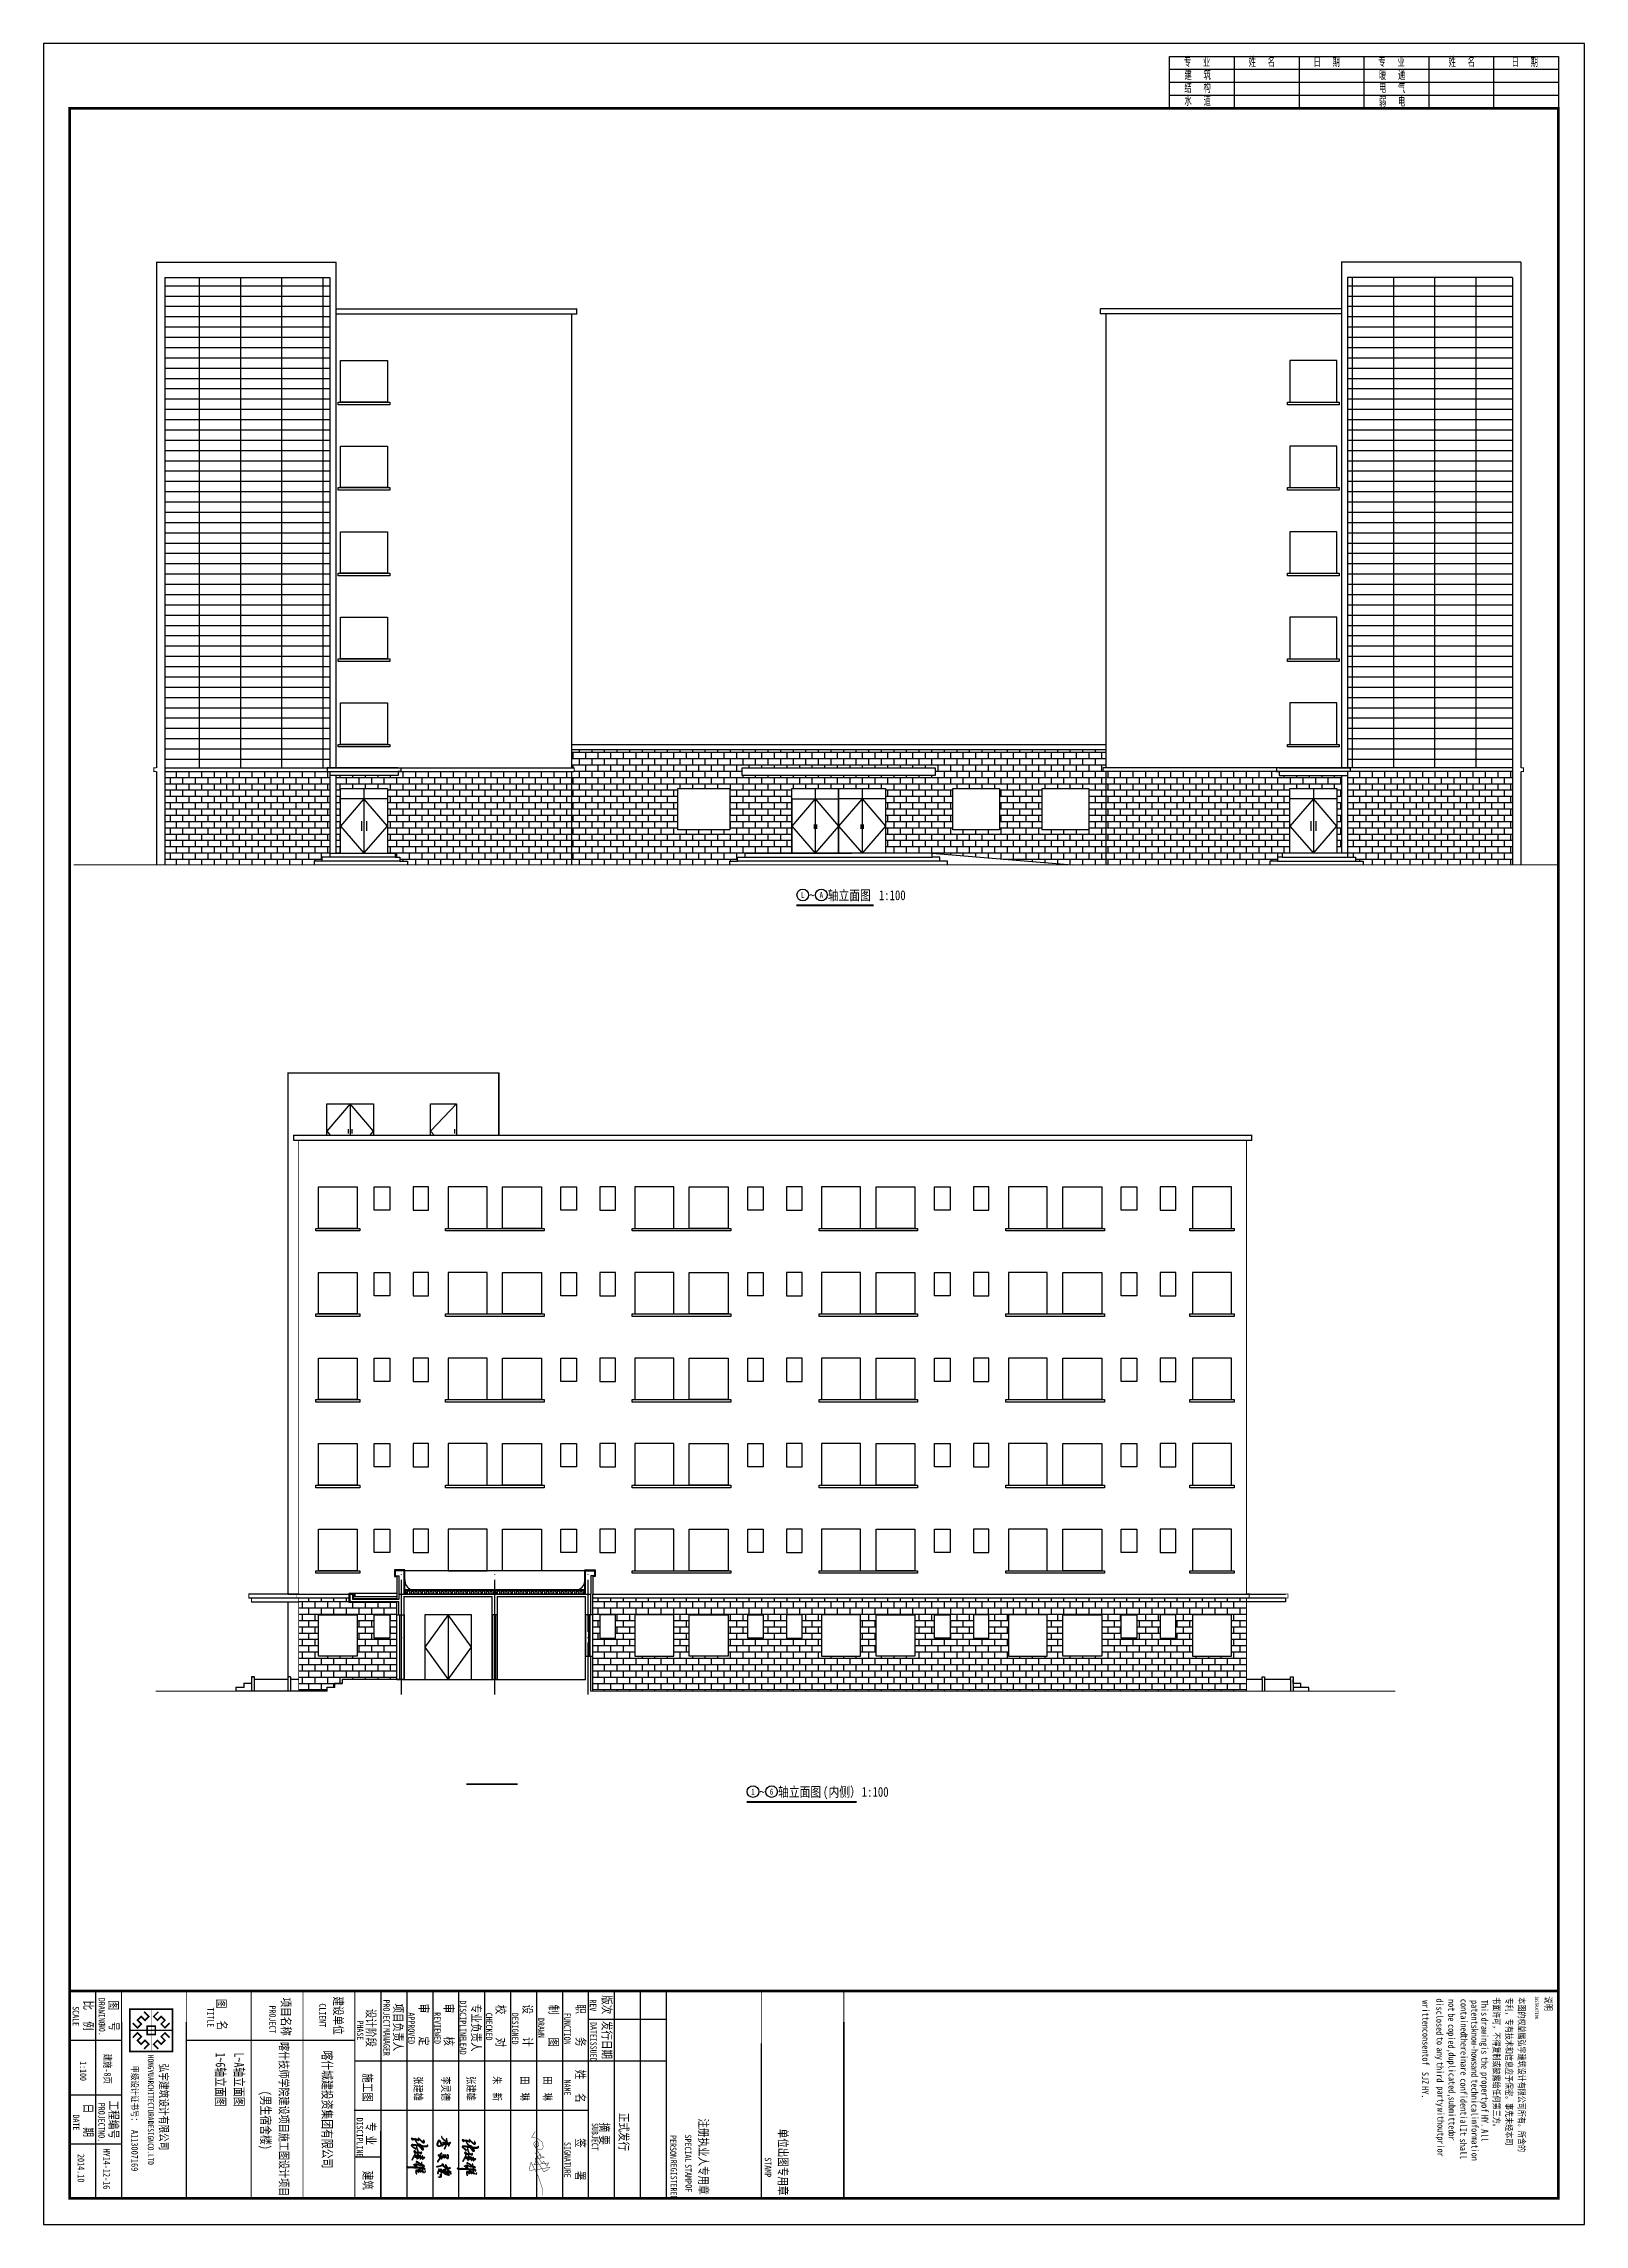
# Model space of a CAD drawing. Extents: x 174641 to 414490, y 73126 to 493158.
# Drawn here: x 238463 to 297863, y 73273 to 157373 of the extents above; entities that cross this region are included whole.
import ezdxf
from ezdxf.enums import TextEntityAlignment as Align

# ---------------------------------------------------------------- set-up
doc = ezdxf.new("R2010")
doc.units = 0
doc.header["$LTSCALE"] = 1000
doc.header["$MEASUREMENT"] = 0
doc.linetypes.add('DOTE', pattern=[2.42, 2, -0.2, 0.02, -0.2])
for name, color, linetype in [('DIM_SYMB', 3, 'Continuous'), ('DOTE', 1, 'DOTE'), ('PUB_TEXT', 7, 'Continuous'), ('PUB_TITLE', 7, 'Continuous'), ('TK', 126, 'Continuous'), ('TWT_TITLE', 7, 'Continuous'), ('WALL', 2, 'Continuous'), ('文字和字符', 7, 'Continuous')]:
    doc.layers.add(name, color=color, linetype=linetype)
doc.styles.add('-宋体', font='', dxfattribs={"width": 0.8})
doc.styles.add('_TEL_DIM', font='simhei.ttf', dxfattribs={"width": 0.8, "height": 3.5})
doc.styles.get("Standard").update_dxf_attribs({"font": 'gbenor.shx', "bigfont": 'gbcbig.shx'})
doc.styles.get('-宋体').set_extended_font_data('SimSun')
pattern_1 = [(0, (0, 0), (0, 242.6208), []), (90, (0, 0), (-242.6208, 242.6208), [242.6208, -242.6208])]
pattern_2 = [(0, (0, 0), (0, 396.875), []), (90, (0, 0), (-1587.5, 1e-13), [])]

msp = doc.modelspace()

# ---------------------------------------------------------------- texts
at = {"style": '-宋体', "width": 0.75}
for s, height, p in [('SCALE', 250, (239579.2, 81685.4)), ('比', 350, (240017.4, 81903.5)), ('DRAWING', 250, (240581.7, 82008.2)), ('图', 350, (240982.8, 81905.4)), ('TITLE', 250, (244778.5, 81637.5)), ('图', 350, (245145, 81964)), ('PROJECT', 250, (247163.9, 81712.6)), ('项目名称', 350, (247634.8, 82015.2)), ('CLIENT', 250, (249093, 81795.5)), ('建设单位', 350, (249650.8, 82059.7)), ('PROJECT', 250, (251556.8, 81943.8)), ('项目负责人', 350, (251960.7, 81790.9)), ('审     定', 350, (252951.8, 81782.7)), ('审     核', 350, (253915.7, 81782.7)), ('DISCIPLINE', 250, (254506.9, 81912.3)), ('专业负责人', 350, (254968.3, 81773.4)), ('校     对', 350, (255911.5, 81737.3)), ('设     计', 350, (256951.6, 81753.4)), ('制     图', 350, (257952.5, 81743.2)), ('职     务', 350, (258999.3, 81755.5)), ('REV', 250, (259519.9, 81947.3)), ('版次', 350, (260003.9, 82110.7)), ('INSTRUCTION', 129.153, (295956, 82071.5)), ('例', 350, (240011.4, 81105.2)), ('N0.', 250, (240592.3, 81004)), ('号', 350, (241006.9, 81093.6)), ('名', 350, (245170.2, 81134.6)), ('PHASE', 250, (250541.5, 81138.2)), ('设计阶段', 350, (250910.7, 81586.6)), ('MANAGER', 250, (251563.2, 80841.4)), ('APPROVED', 250, (252517.7, 81447.1)), ('REVIEWED', 250, (253521.3, 81453.8)), ('CHECKED', 250, (255514.2, 81435.8)), ('DESIGNED', 250, (256518.6, 81434.3)), ('DRAWN', 250, (257518.5, 81231.5)), ('FUNCTION', 250, (258529.4, 81428.4)), ('DATE', 250, (259538.9, 81075.8)), ('发行日期', 350, (260007, 81119.8)), ('喀什技师学院建设项目施工图设计项目', 333.245, (247558.5, 80304.2)), ('喀什城建投资集团有限公司', 370.273, (249212.9, 79978.2)), ('LEAD', 250, (254508.3, 80429.7)), ('ISSUED', 250, (259537.2, 80471.3)), ('1:100', 250, (239866.2, 79568.6)), ('建施-8页', 267.73, (240796.1, 79851.4)), ('1~6轴立面图', 370.27, (245100.1, 79898.2)), ('L~A轴立面图', 370.27, (245816.3, 79898.2)), ('施工图', 350, (250782.4, 79098.6)), ('姓   名', 350, (258984, 79237.5)), ('(男生宿舍楼)', 370.27, (246839.4, 78422)), ('张建雄', 300, (252754.5, 78982.3)), ('李灵德', 300, (253817.2, 78980)), ('张建雄', 300, (254794.4, 78986.4)), ('朱  新', 300, (255794.4, 78986.4)), ('田  琳', 300, (256860.7, 78986.4)), ('田  琳', 300, (257741.4, 78986.4)), ('NAME', 250, (258533.2, 78856.3)), ('DATE', 250, (239590.7, 77507.6)), ('日', 350, (240008.5, 77927.5)), ('PROJECT', 250, (240574.5, 77960.8)), ('工程编号', 350, (240995.2, 78043.9)), ('DISCIPLINE', 250, (250531.1, 77389.3)), ('正式发行', 350, (260659, 77572.4)), ('期', 350, (240010.9, 77012.6)), ('NO.', 250, (240572.1, 76902.8)), ('专', 350, (250904.9, 77215.2)), ('业', 350, (250903.9, 76697.7)), ('签     署', 350, (258983.1, 76594.7)), ('SUBJECT', 250, (259595.8, 77182.8)), ('要', 350, (259906.9, 76712.7)), ('摘', 350, (259906.9, 77200.8)), ('PERSON', 250, (262609.6, 76713.9)), ('SPECIAL', 250, (263183.8, 76735.4)), ('注册执业人专用章', 350, (263731.5, 77356.8)), ('单位出图专用章', 350, (266794.6, 76960.9)), ('2014.10', 267.73, (239772.9, 75989.7)), ('HY14-12-16', 267.73, (240759.1, 76195.9)), ('SIGNATURE', 250, (258534.2, 76450.3)), ('REGISTERED', 250, (262634.2, 75764.5)), ('STAMP', 250, (266264.8, 75857.6)), ('建筑', 350, (250785.7, 75338.2)), ('STAMP', 250, (263191.1, 75595.7)), ('OF', 250, (263208.5, 74817.8))]:
    msp.add_text(s, height=height, rotation=270, dxfattribs=at).set_placement(p)
at = {"layer": 'PUB_TEXT', "color": 3, "style": '-宋体'}
for s, height, width, p, p2 in [('L', 231.6, 1.052632, (267661, 124424.2), (267799.7, 124424.2)), ('A', 233.4, 1.022727, (268378.5, 124423.4), (268514.3, 124423.4)), ('1', 232.3, 1.040462, (265744.2, 89846), (265881.7, 89846)), ('6', 233, 1.028571, (266460.8, 89845.7), (266597.1, 89845.7))]:
    msp.add_text(s, height=height, dxfattribs=dict(at, width=width)).set_placement(p, p2, align=Align.FIT)
at = {"layer": 'PUB_TEXT', "color": 3, "style": '-宋体', "width": 0.8}
for s, height, p in [('~', 379.7, (267980.3, 124340.1)), ('轴立面图', 379.75, (268696.4, 124340.1)), ('1:100', 379.75, (270663.9, 124340.1)), ('~', 379.7, (266062.9, 89762.2)), ('轴立面图', 379.75, (266779, 89762.2)), ('(', 379.7, (268507.2, 89762.2)), ('内侧）', 379.75, (268723.3, 89762.2)), ('1:100', 379.75, (270005.6, 89762.2))]:
    msp.add_text(s, height=height, dxfattribs=at).set_placement(p)
at = {"layer": 'TK', "style": '-宋体', "width": 0.75}
for s, height, p in [('written', 258.23, (291618.5, 81916.2)), ('disclosed', 258.23, (292157.2, 81987.8)), ('not', 258.23, (292613.9, 81962.2)), ('contained', 258.23, (293089.9, 81969.2)), ('patents', 258.23, (293503.1, 81923.4)), ('This', 258.23, (293887.3, 81935.2)), ('书面许可，不得复制或披露给任何第三方。', 258.228, (294349.6, 82035.1)), ('专利，专有技术和信息应予保密。事先未经本司', 258.228, (294832.4, 82014.6)), ('本图的权益属弘宇建筑设计有限公司所有。所含的', 258.228, (295316.8, 82027.7)), ('consent', 258.23, (291618.5, 80814.5)), ('copied,', 258.23, (292613.9, 80998.2)), ('be', 258.23, (292613.9, 81411.3)), ('know-hows', 258.23, (293503.1, 80821.6)), ('drawing', 258.23, (293887.3, 81246.6)), ('any', 258.23, (292167, 80089.5)), ('to', 258.23, (292167, 80502.6)), ('therein', 258.23, (293089.9, 80592)), ('is', 258.23, (293887.3, 80144.8)), ('SJZ', 258.23, (291600, 79152.4)), ('of', 258.23, (291618.5, 79712.7)), ('third', 258.23, (292167, 79538.6)), ('duplicated,', 258.228, (292625.7, 79906.5)), ('are', 258.23, (293089.9, 79490.2)), ('and', 258.23, (293507.7, 79418.4)), ('property', 258.23, (293896.8, 79147)), ('the', 258.23, (293887.3, 79731.7)), ('HY.', 258.23, (291600, 78601.5)), ('party', 258.23, (292198.5, 78596.5)), ('confidential.', 258.228, (293079.8, 78901.2)), ('technical', 258.23, (293507.7, 78867.6)), ('without', 258.23, (292198.5, 77770.2)), ('submitted', 258.23, (292627.5, 78197.7)), ('information', 258.228, (293512.2, 77458.8)), ('of', 258.23, (293896.8, 77907.5)), ('HY.', 258.23, (293896.8, 77494.3)), ('prior', 258.23, (292198.5, 76668.4)), ('or', 258.23, (292627.5, 76820.4)), ('shall', 258.23, (293065.3, 76581.8)), ('It', 258.23, (293065.3, 76995)), ('All', 258.23, (293896.8, 76943.4))]:
    msp.add_text(s, height=height, rotation=270, dxfattribs=at).set_placement(p)
at = {"layer": 'TK', "color": 9}
for s, height, style, width, p in [('说明', 265.82, '-宋体', 0.75, (296347.1, 82062.3)), ('甲级设计证书号：', 255.08, '_TEL_DIM', 0.8, (241847.5, 79394.3)), ('HONGYU', 227.85, '-宋体', 0.75, (242480.8, 79805.9, 0)), ('弘宇建筑设计有限公司', 318.99, '-宋体', 0.75, (242935.3, 79473.1)), ('ARCHITECTURAL', 227.848, '-宋体', 0.75, (242480.8, 78955.2, 0)), ('A113007169', 255.08, '_TEL_DIM', 0.8, (241847.5, 76915.4)), ('DESIGN', 227.85, '-宋体', 0.75, (242480.8, 77254, 0)), ('CO.LTD', 227.85, '-宋体', 0.75, (242480.8, 76403.3, 0))]:
    msp.add_text(s, height=height, rotation=270, dxfattribs=dict(at, style=style, width=width)).set_placement(p)

# ---------------------------------------------------------------- blocks, each defined once
blk = doc.blocks.new('$LinePat$保温层')
at = {"color": 0}
for p, q in [((24, -24), (24, -56)), ((72, -56), (72, -24))]:
    blk.add_line(p, q, dxfattribs=at)
for centre, start, end in [((96, -24), 90, 180), ((0, -24), 0, 90), ((48, -56), 180, 0)]:
    blk.add_arc(centre, 24, start, end, dxfattribs=at)
blk = doc.blocks.new('logo')
at = {"color": 6}
blk.add_line((1004, 2011), (1004, 0), dxfattribs=at)
at = {"color": 6, "const_width": 74.6}
for points in [[(0, 2011), (2008, 2011), (2008, 0), (0, 0)], [(809, 1198), (1199, 1198), (1199, 813), (809, 813)]]:
    blk.add_lwpolyline(points, close=True, dxfattribs=at)
at = {"color": 6}
blk.add_lwpolyline([(0, 2011), (2008, 2011), (2008, 0), (0, 0)], close=True, dxfattribs=at)
for points, const_width in [([(660, 1874), (883, 1654), (704, 1475), (526, 1653), (350, 1477), (528, 1299), (350, 1120), (129, 1340)], 74.6), ([(1004, 2011), (1004, 0)], 15.2), ([(1348, 1874), (1125, 1654), (1304, 1475), (1482, 1653), (1658, 1477), (1480, 1299), (1659, 1120), (1879, 1340)], 74.6), ([(0, 1006), (2008, 1006)], 15.2), ([(660, 137), (883, 357), (704, 536), (526, 358), (350, 534), (528, 712), (350, 891), (129, 671)], 74.6), ([(1348, 137), (1125, 357), (1304, 536), (1482, 358), (1658, 534), (1480, 712), (1659, 891), (1879, 671)], 74.6)]:
    blk.add_lwpolyline(points, dxfattribs=dict(at, const_width=const_width))
blk = doc.blocks.new('田琳')
at = {"const_width": 20}
for points in [[(37074, 43541), (37392, 43371), (37434, 43661), (37646, 43908), (37893, 43957), (37999, 43894), (38020, 43731), (37921, 43590), (37801, 43527), (37709, 43555), (37858, 43668), (37801, 43724), (37618, 43682), (37582, 43590), (37681, 43463), (37758, 43465), (38199, 43741), (38446, 43833), (38404, 44009), (38329, 43797), (38241, 43806), (38370, 43670), (38453, 43638), (38446, 43833)], [(38170, 43531), (38717, 43893), (38612, 43976), (38783, 44086), (38857, 44142), (38691, 44234), (38791, 43477), (38682, 43556), (38559, 43578), (38445, 43547), (39146, 43985), (39054, 44169), (38918, 44287), (39041, 43552), (39067, 43259), (38988, 43245), (38660, 43333), (39372, 43699), (40071, 43934), (40071, 43934), (40359, 43926)]]:
    blk.add_lwpolyline(points, dxfattribs=at)
blk = doc.blocks.new('$titleblk$00000094')
for p, q in [((-150, 20), (0, 20)), ((-150, 0), (-150, 20)), ((-125, 20), (-125, 0)), ((-100, 20), (-100, 0)), ((-75, 20), (-75, 0)), ((-50, 20), (-50, 0)), ((-25, 20), (-25, 0)), ((0, 20), (0, 0)), ((0, 15), (-150, 15)), ((0, 10), (-150, 10)), ((0, 5), (-150, 5))]:
    blk.add_line(p, q)
at = {"width": 0.8}
for s, p in [(' 专   业', (-145.93, 16)), (' 姓   名', (-120.93, 16)), (' 日   期', (-95.93, 16)), (' 专   业', (-70.93, 16)), (' 姓   名', (-43.85, 16)), (' 日   期', (-19.57, 16)), ('结   构', (-144.19, 6)), ('建   筑', (-144.19, 11)), ('暖   通', (-69.19, 11)), ('电   气', (-69.19, 6)), ('水   道', (-144.19, 1)), ('弱   电', (-69.19, 0.73))]:
    blk.add_text(s, height=3.5, rotation=0, dxfattribs=at).set_placement(p)

# ---------------------------------------------------------------- hatches: boundary and pattern name
h = msp.add_hatch()
h.set_pattern_fill('GRATE', color=253, scale=500)
h.set_pattern_definition(pattern_2)
h.paths.add_polyline_path([(249494, 148348.9), (243134, 148348.9), (243134, 129448.9), (249494, 129448.9)])
h = msp.add_hatch()
h.set_pattern_fill('GRATE', color=253, scale=500)
h.set_pattern_definition(pattern_2)
h.paths.add_polyline_path([(295094, 148348.9), (288734, 148348.9), (288734, 129448.9), (288834, 129448.9), (295094, 129448.9)])
h = msp.add_hatch()
h.set_pattern_fill('AR-B816', color=253, scale=200)
h.set_pattern_definition(pattern_1)
h.paths.add_polyline_path([(279414, 129298.9), (279314, 129298.9), (279314, 129448.9), (279414, 129448.9), (279414, 130148.9), (258814, 130148.9), (258814, 129448.9), (258914, 129448.9), (258914, 129298.9), (258814, 129298.9), (258814, 125698.9), (264914, 125698.9), (264914, 125848.9), (265214, 125848.9), (265214, 125998.9), (265514, 125998.9), (265514, 126148.9), (267314, 126148.9), (267314, 128248.9), (267314, 128648.9), (269114, 128648.9), (270914, 128648.9), (270914, 126148.9), (272714, 126148.9), (278114, 125698.9), (279414, 125698.9)])
h.paths.add_polyline_path([(262914, 128648.9), (264914, 128648.9), (264914, 127048.9), (262914, 127048.9)], flags=16)
h.paths.add_polyline_path([(265394, 129148.9), (265394, 129448.9), (272834, 129448.9), (272834, 129148.9)], flags=16)
h.paths.add_polyline_path([(273514, 128648.9), (275314, 128648.9), (275314, 127048.9), (273514, 127048.9)], flags=16)
h.paths.add_polyline_path([(276964, 128648.9), (278764, 128648.9), (278764, 127048.9), (276964, 127048.9)], flags=16)
h = msp.add_hatch()
h.set_pattern_fill('AR-B816', color=253, scale=200)
h.set_pattern_definition(pattern_1)
h.paths.add_polyline_path([(249494, 129298.9), (243134, 129298.9), (243134, 125698.9), (248894, 125698.9), (248894, 125848.9), (249194, 125848.9), (249194, 125998.9), (249494, 125998.9), (249494, 126148.9)])
h.paths.add_polyline_path([(258814, 129298.9), (252134, 129298.9), (252134, 129148.9), (249734, 129148.9), (249734, 126148.9), (249914, 126148.9), (249914, 128648.9), (251714, 128648.9), (251714, 126148.9), (252014, 126148.9), (252014, 125998.9), (252194, 125998.9), (252194, 125848.9), (252494, 125848.9), (252494, 125698.9), (258814, 125698.9)])
h = msp.add_hatch()
h.set_pattern_fill('AR-B816', color=253, scale=200)
h.set_pattern_definition(pattern_1)
h.paths.add_polyline_path([(286514, 128648.9), (288314, 128648.9), (288314, 126148.9), (288494, 126148.9), (288494, 129148.9), (286094, 129148.9), (286094, 129298.9), (279414, 129298.9), (279414, 125698.9), (285734, 125698.9), (285734, 125848.9), (286034, 125848.9), (286034, 125998.9), (286214, 125998.9), (286214, 126148.9), (286514, 126148.9)])
h.paths.add_polyline_path([(295094, 129298.9), (288734, 129298.9), (288734, 126148.9), (288734, 126148.9), (288734, 125998.9), (289034, 125998.9), (289034, 125848.9), (289334, 125848.9), (289334, 125698.9), (295094, 125698.9)])
h = msp.add_hatch()
h.set_pattern_fill('AR-B816', color=253, scale=200)
h.set_pattern_definition(pattern_1)
h.paths.add_polyline_path([(252076.8, 97252.8), (250246.8, 97252.8), (250246.8, 97432.8), (248296.8, 97432.8), (248296.8, 93832.8), (249376.8, 93832.8), (249376.8, 93982.8), (249676.8, 93982.8), (249676.8, 94132.8), (249976.8, 94132.8), (249976.8, 94282.8), (252076.8, 94282.8)])
h.paths.add_polyline_path([(250556.8, 95182.6), (249056.8, 95182.6), (249056.8, 96782.8), (250556.8, 96782.8)], flags=16)
h.paths.add_polyline_path([(251206.8, 95882.8), (251206.8, 96782.8), (251806.8, 96782.8), (251806.8, 95882.8)], flags=16)
h = msp.add_hatch()
h.set_pattern_fill('AR-B816', color=253, scale=200)
h.set_pattern_definition(pattern_1)
h.paths.add_polyline_path([(284836.8, 97432.8), (259636.8, 97432.8), (259636.8, 93832.8), (263659.3, 93832.8), (284836.8, 93832.8)])
h.paths.add_polyline_path([(265606.8, 95882.8), (265606.8, 96782.8), (266206.8, 96782.8), (266206.8, 95882.8)], flags=16)
h.paths.add_polyline_path([(264856.8, 95182.6), (263356.8, 95182.6), (263356.8, 96782.8), (264856.8, 96782.8)], flags=16)
h.paths.add_polyline_path([(267106.8, 95882.8), (267106.8, 96782.8), (267706.8, 96782.8), (267706.8, 95882.8)], flags=16)
h.paths.add_polyline_path([(268456.8, 95182.6), (268456.8, 96782.8), (269956.8, 96782.8), (269956.8, 95182.6)], flags=16)
h.paths.add_polyline_path([(262756.8, 95182.6), (261256.8, 95182.6), (261256.8, 96782.8), (262756.8, 96782.8)], flags=16)
h.paths.add_polyline_path([(270556.8, 95182.6), (270556.8, 96782.8), (272056.8, 96782.8), (272056.8, 95182.6)], flags=16)
h.paths.add_polyline_path([(260506.8, 95882.8), (259906.8, 95882.8), (259906.8, 96782.8), (260506.8, 96782.8)], flags=16)
h.paths.add_polyline_path([(272806.8, 95882.8), (272806.8, 96782.8), (273406.8, 96782.8), (273406.8, 95882.8)], flags=16)
h.paths.add_polyline_path([(274306.8, 95882.8), (274306.8, 96782.8), (274906.8, 96782.8), (274906.8, 95882.8)], flags=16)
h.paths.add_polyline_path([(275656.8, 95182.6), (275656.8, 96782.8), (277156.8, 96782.8), (277156.8, 95182.6)], flags=16)
h.paths.add_polyline_path([(277756.8, 95182.6), (277756.8, 96782.8), (279256.8, 96782.8), (279256.8, 95182.6)], flags=16)
h.paths.add_polyline_path([(280006.8, 95882.8), (280006.8, 96782.8), (280606.8, 96782.8), (280606.8, 95882.8)], flags=16)
h.paths.add_polyline_path([(281506.8, 95882.8), (281506.8, 96782.8), (282106.8, 96782.8), (282106.8, 95882.8)], flags=16)
h.paths.add_polyline_path([(282756.8, 95182.6), (282756.8, 96782.8), (284256.8, 96782.8), (284256.8, 95182.6)], flags=16)
at = {"layer": '文字和字符'}
h = msp.add_hatch(color=6, dxfattribs=at)
edge = h.paths.add_edge_path()
edge.add_spline(control_points=[(253124.5, 76517.5), (253124.5, 76517.3), (253125.6, 76492.4), (253139.2, 76479.6), (253145.9, 76460.9), (253148.4, 76443.1), (253138.7, 76424.2), (253118.9, 76419.7), (253100.8, 76422.2), (253083.3, 76424.1), (253066.6, 76439.7), (253047, 76454), (253026.7, 76473.5), (253007.7, 76495.2), (252983.5, 76512.5), (252969.3, 76534.3), (252953.8, 76546.3), (252946.1, 76555.3), (252938.9, 76559), (252930.3, 76553.6), (252937.6, 76539.2), (252935.7, 76523.8), (252919.8, 76506.5), (252898.5, 76518.9), (252879.7, 76523.8), (252864.8, 76528.7), (252851.7, 76534.8), (252838.9, 76534.8), (252829.4, 76537.7), (252821.2, 76532.7), (252820.6, 76525.3), (252815.8, 76521.9), (252810.5, 76518.2), (252813.3, 76511.2), (252814.4, 76504.2), (252818.8, 76496.1), (252824, 76486.9), (252827.5, 76475.8), (252834.7, 76466.3), (252841.1, 76455.6), (252848.9, 76442.6), (252857.3, 76428.5), (252865.8, 76415.4), (252874.2, 76403.2), (252883.1, 76388.5), (252894.1, 76377.4), (252900.2, 76361.8), (252910.9, 76364.8), (252919.6, 76365.6), (252929.7, 76365.8), (252939.4, 76364), (252949.8, 76363.5), (252960.4, 76360.8), (252976.1, 76355.7), (252990.3, 76342), (253008.4, 76330.2), (253020, 76317.7), (253029.2, 76308.8), (253037.1, 76299.5), (253050.9, 76300.9), (253068.8, 76297.7), (253087.7, 76292.4), (253120.3, 76289.4), (253154.3, 76286.2), (253190.6, 76288.9), (253214.8, 76290), (253231.4, 76296.5), (253241.7, 76301.5), (253256.7, 76306.7), (253244.8, 76313.8), (253239.1, 76330), (253262.8, 76332.5), (253274.7, 76320.9), (253275.8, 76304), (253265.1, 76289.7), (253249.1, 76280.8), (253228.6, 76273.8), (253208.3, 76272.9), (253189.2, 76273), (253170.2, 76272.9), (253146.2, 76273.3), (253118.9, 76271.7), (253092, 76277.3), (253074.6, 76275.7), (253054.5, 76281.5), (253064.7, 76261.2), (253075.8, 76249.9), (253088.5, 76229.1), (253096.2, 76208), (253105.4, 76189.2), (253112.7, 76170.9), (253103.4, 76150.9), (253083.1, 76145.8), (253065.6, 76150.1), (253048, 76157.6), (253034.4, 76175.3), (253013.5, 76195.4), (252991.9, 76221.5), (252970.8, 76248.9), (252949.8, 76270.7), (252938, 76287.6), (252928.3, 76309.5), (252900.9, 76304.5), (252881.1, 76311.4), (252869, 76311.3), (252859.9, 76313.5), (252858.1, 76302.1), (252858.5, 76291.8), (252855.9, 76274.5), (252857.3, 76253.8), (252856.3, 76233), (252861.8, 76216.2), (252864.6, 76201), (252871.9, 76185.1), (252877.2, 76164.4), (252886.7, 76145.4), (252891.7, 76126.7), (252899.8, 76111.6), (252902.2, 76099.7), (252914.3, 76083.1), (252889.1, 76089.3), (252880.3, 76104.4), (252871.7, 76128.3), (252867, 76151.3), (252857.1, 76173), (252850.6, 76193.1), (252846.1, 76215.5), (252844.4, 76239.3), (252841.9, 76265.8), (252841.2, 76289.5), (252843.8, 76305.3), (252845, 76315.3), (252832.4, 76318.5), (252796.7, 76322.1), (252747.6, 76330.7), (252698.9, 76334.4), (252673.8, 76337.1), (252661.3, 76325.5), (252659.7, 76315.4), (252660.6, 76302.1), (252680.1, 76287.3), (252697.6, 76265.3), (252725.9, 76249.7), (252743.2, 76232.1), (252764.7, 76223.1), (252782, 76210.1), (252798.5, 76205.2), (252818.3, 76186.6), (252794, 76187.7), (252779.2, 76196.8), (252756.6, 76207.9), (252735.8, 76224.9), (252709.5, 76239.6), (252686.6, 76263.4), (252658.6, 76285.3), (252646, 76306.7), (252632.6, 76322.1), (252641.6, 76333.6), (252651.2, 76339.4), (252661, 76349.6), (252680.6, 76351.2), (252702.3, 76346.6), (252728.4, 76347.3), (252754.6, 76344), (252780.1, 76340.4), (252806.7, 76337.2), (252829.1, 76333.4), (252847.3, 76328.8), (252859.4, 76331.4), (252866, 76342), (252874.4, 76349.8), (252885.7, 76353.1), (252885.5, 76368.4), (252871.1, 76379.9), (252855.2, 76401.6), (252839.8, 76424.9), (252826.7, 76452.9), (252813, 76475.9), (252796.2, 76495.7), (252798.3, 76516.9), (252787.2, 76526.9), (252780.7, 76537.2), (252784.5, 76546.9), (252778.5, 76552.7), (252769.2, 76551.8), (252757.1, 76553.6), (252743.9, 76548.1), (252728.2, 76547.3), (252713.2, 76560.5), (252693, 76563.3), (252676.5, 76569.2), (252660.3, 76580.1), (252654.2, 76560.6), (252673, 76559), (252686.8, 76549.3), (252694.3, 76538.7), (252712.1, 76524.1), (252690, 76529.3), (252682.3, 76536.8), (252673.3, 76542.9), (252664.9, 76547.7), (252658.1, 76553.7), (252651.5, 76558.6), (252640.8, 76563.5), (252643.5, 76575.9), (252632.2, 76589.9), (252656.8, 76589.9), (252669.5, 76587.9), (252684.3, 76585.2), (252695.4, 76579.2), (252707.3, 76574.1), (252717.7, 76565), (252731, 76562.4), (252744, 76562.6), (252755.7, 76564), (252767.5, 76569.6), (252784.2, 76573.4), (252805.6, 76569.5), (252825.5, 76560.2), (252847, 76552.3), (252866.6, 76542.1), (252884.7, 76537.5), (252897.4, 76533.2), (252905.3, 76528.8), (252915.6, 76529), (252920.8, 76543.3), (252914.2, 76556.6), (252906.9, 76569.9), (252906, 76582.7), (252907.4, 76593.5), (252916.7, 76606.7), (252932.6, 76574.2), (252959.1, 76561.8), (252997.7, 76523.5), (253029.9, 76493.2), (253062.4, 76467.9), (253078.8, 76450.9), (253095.9, 76436.6), (253117.1, 76432.7), (253132.4, 76443.6), (253138.4, 76463.6), (253115, 76477.3), (253114, 76501.4), (253102.9, 76521.7), (253126.8, 76534.2), (253124.5, 76517.6), (253124.5, 76517.5)], knot_values=[0, 0, 0, 0, 29.8303295, 58.9178132, 87.4030574, 108.1061562, 133.1781654, 167.21185, 183.4935754, 210.6749552, 237.3136257, 275.8677319, 312.3753169, 353.7610428, 395.8755373, 434.5828788, 460.6697611, 476.274997, 484.4178063, 491.6203431, 511.6761559, 536.924503, 555.6925526, 598.3623563, 618.3481767, 639.1891908, 663.4549199, 677.0630632, 692.3176531, 702.959274, 711.9436589, 720.1446903, 726.9278464, 735.8054804, 746.5707601, 757.6571266, 773.3913287, 790.7673201, 805.4418978, 822.5940953, 842.8666937, 868.3230012, 891.1270327, 907.5733934, 930.6345746, 961.2586134, 976.6887274, 988.0027228, 1001.1708005, 1014.5578074, 1029.6178463, 1042.1330389, 1057.768168, 1075.0051979, 1109.9938103, 1138.0422458, 1164.8952603, 1180.29965, 1191.8747379, 1213.2414421, 1232.3492808, 1268.7252685, 1294.322921, 1368.3957819, 1410.7245563, 1445.0448446, 1469.9443934, 1480.867815, 1499.3285115, 1508.7416294, 1526.2865672, 1555.6491573, 1570.573337, 1593.9825899, 1617.9844454, 1641.3826664, 1669.4398151, 1707.2919743, 1725.0356966, 1749.4333202, 1786.0298006, 1824.8442182, 1863.9116253, 1895.042411, 1908.3964054, 1926.9974547, 1954.7336462, 1988.6055848, 2022.4073365, 2049.2216869, 2076.6734093, 2100.0008901, 2131.5651746, 2154.1846744, 2175.0230506, 2209.5378974, 2244.8462763, 2295.9872178, 2350.3941059, 2388.9045076, 2420.9069734, 2437.8429544, 2481.5385849, 2513.6703401, 2525.0687195, 2534.6850669, 2544.9233212, 2563.3146225, 2581.7681547, 2615.8848326, 2650.046285, 2667.232328, 2688.8724948, 2714.0576465, 2739.7843086, 2777.4678787, 2801.5346987, 2820.718126, 2846.2199894, 2860.6985168, 2879.2435845, 2912.6590079, 2940.6089154, 2982.4231615, 3010.6857841, 3039.1784115, 3070.4014954, 3105.5671917, 3138.0404156, 3181.7796701, 3202.0700171, 3207.3187107, 3220.2282115, 3244.0899556, 3371.1024954, 3414.2256091, 3453.4621929, 3467.2699598, 3480.3000776, 3495.0797261, 3519.9730631, 3575.2206644, 3613.1312082, 3652.7759032, 3675.9177445, 3710.0710838, 3737.5778233, 3760.4560262, 3779.026476, 3804.4060124, 3842.4274042, 3879.5379301, 3916.9035261, 3966.4511228, 4017.1319723, 4061.0721752, 4074.6383945, 4092.5650275, 4109.9473092, 4123.8230443, 4149.665691, 4185.9898727, 4217.2384347, 4257.4462969, 4295.7904147, 4324.3968495, 4369.0082304, 4390.6800821, 4401.8091449, 4417.7036406, 4439.2043565, 4450.5888577, 4460.4042548, 4494.0652031, 4522.5308025, 4573.4585538, 4609.5213423, 4650.9127483, 4685.9178617, 4712.7360456, 4730.1209463, 4746.2860217, 4759.9594899, 4766.8634351, 4776.6725609, 4797.1694202, 4817.2917843, 4834.860476, 4859.3236344, 4896.0668484, 4914.918931, 4939.0657689, 4952.349318, 4974.1770799, 4996.9460002, 5022.500289, 5038.3947221, 5059.2605718, 5074.6963925, 5090.1322132, 5102.8606435, 5115.3632339, 5127.2799069, 5137.8395054, 5160.1102543, 5171.9101696, 5195.8387184, 5221.384366, 5238.4307584, 5255.2984263, 5274.2389885, 5291.838335, 5311.9606991, 5328.5533798, 5346.3647667, 5359.9605695, 5382.9345125, 5416.4772611, 5448.0169544, 5474.3000201, 5511.8803753, 5539.40652, 5552.0588605, 5566.9427399, 5578.0329796, 5588.7298473, 5622.3829063, 5636.0818314, 5651.9857809, 5673.5733396, 5685.0923733, 5703.0462211, 5778.8303778, 5827.289368, 5921.8731857, 5965.4633665, 5998.2315826, 6019.7782131, 6058.7918807, 6074.9518461, 6095.0855642, 6133.6669043, 6164.0159285, 6195.2901733, 6213.3463152, 6227.6726877, 6227.6726877, 6227.6726877, 6227.6726877], degree=3, periodic=0)
edge = h.paths.add_edge_path(flags=16)
edge.add_spline(control_points=[(253009.5, 76308.9), (253009.4, 76309), (253002.1, 76317.8), (252993.9, 76320.2), (252986.1, 76326.5), (252978.5, 76331.2), (252969.6, 76336.5), (252959.3, 76340.3), (252949.2, 76345.6), (252940.1, 76348.2), (252933, 76349.4), (252926.7, 76349.3), (252921.3, 76348.9), (252916.4, 76347.3), (252914.3, 76341), (252920.6, 76335.1), (252924.8, 76326.2), (252932, 76319.2), (252936.1, 76311.2), (252943.3, 76307.9), (252951.6, 76309.4), (252962.3, 76308.6), (252974.6, 76309.4), (252984.2, 76302.6), (252993.5, 76298.7), (253001.7, 76300.1), (253009.8, 76298), (253011.2, 76303.9), (253009.5, 76308.8), (253009.5, 76308.9)], knot_values=[0, 0, 0, 0, 15.1617798, 26.8851153, 40.319645, 54.966413, 64.5687444, 83.2313734, 100.644648, 111.8738248, 122.2617639, 130.597594, 138.137919, 145.2553439, 149.9041889, 163.0579716, 176.2770508, 191.5332175, 204.0027063, 212.7093057, 222.2442582, 238.5189548, 257.6384344, 271.1365093, 286.7047109, 297.4221874, 307.3537278, 313.5196919, 320.4563671, 320.4563671, 320.4563671, 320.4563671], degree=3, periodic=0)
edge = h.paths.add_edge_path(flags=16)
edge.add_spline(control_points=[(253028.3, 76286.8), (253028.5, 76286.6), (253045.2, 76265.1), (253056.3, 76250.6), (253068.2, 76233), (253079.9, 76214.1), (253081.3, 76193.4), (253088.1, 76175.9), (253081.1, 76166.7), (253073.7, 76158.9), (253057.3, 76168.6), (253043.6, 76189), (253018, 76208.7), (253001.4, 76232.3), (252987, 76250), (252975.1, 76264.3), (252965.8, 76276.8), (252958.7, 76286.9), (252950.3, 76290.9), (252947.4, 76302.4), (252963.5, 76299.7), (252975.5, 76299.8), (252985.2, 76287.3), (252998.6, 76288.8), (253009.8, 76288.7), (253018, 76288.2), (253023.8, 76289.2), (253028.3, 76286.8), (253028.3, 76286.8)], knot_values=[0, 0, 0, 0, 36.4304193, 65.1871972, 91.4197518, 121.899033, 155.8981683, 179.1295991, 191.1875944, 202.5634578, 218.9377572, 256.9026176, 310.3377332, 348.6580265, 377.3801176, 405.1222055, 425.7458442, 443.1172247, 454.8900051, 463.6015941, 481.2319211, 499.9628373, 517.9024977, 538.6061383, 551.1609414, 565.957672, 570.8898856, 577.8668039, 577.8668039, 577.8668039, 577.8668039], degree=3, periodic=0)
edge = h.paths.add_edge_path(flags=16)
edge.add_spline(control_points=[(252893.2, 76347), (252893.4, 76347), (252903, 76341.1), (252905.5, 76334.6), (252908.9, 76329.4), (252909.4, 76321.6), (252899.8, 76324.2), (252892.3, 76323.1), (252884.3, 76324.1), (252877.9, 76325.7), (252872.6, 76326), (252870.2, 76330.1), (252871.7, 76335), (252876.8, 76337.8), (252881.3, 76340.9), (252886.2, 76343.9), (252888.3, 76347.6), (252893.2, 76346.9), (252893.2, 76347)], knot_values=[0, 0, 0, 0, 13.9664306, 26.6422208, 32.8673627, 40.6686872, 50.8654737, 62.8132406, 75.5417737, 82.709236, 91.1580425, 95.5633578, 100.2546402, 110.5156019, 118.4012565, 123.6810067, 133.6755275, 136.491121, 136.491121, 136.491121, 136.491121], degree=3, periodic=0)
edge = h.paths.add_edge_path(flags=16)
edge.add_spline(control_points=[(252806.3, 76552.4), (252806.4, 76552.4), (252815.9, 76546.8), (252813.6, 76538.4), (252812.1, 76532), (252809.5, 76527.3), (252803.9, 76526.6), (252799.5, 76528.8), (252793.9, 76530.4), (252791.4, 76535.8), (252790.6, 76542.7), (252788.8, 76552.2), (252797.5, 76554.3), (252802, 76555.3), (252806.3, 76552.4), (252806.3, 76552.4)], knot_values=[0, 0, 0, 0, 11.1226883, 25.4103921, 33.7656496, 39.2597421, 46.3439898, 54.0328351, 60.0992255, 69.7543858, 75.7539059, 90.7349858, 100.5413802, 106.7931966, 112.6985943, 112.6985943, 112.6985943, 112.6985943], degree=3, periodic=0)
h = msp.add_hatch(color=6, dxfattribs=at)
edge = h.paths.add_edge_path()
edge.add_spline(control_points=[(253858.4, 76437.4), (253858.3, 76437.3), (253847.6, 76418.8), (253878.9, 76420.9), (253872.6, 76388), (253874.8, 76369.4), (253867.9, 76345.1), (253847, 76356.4), (253823.7, 76360), (253796.3, 76392.4), (253780.1, 76430), (253763.6, 76465.4), (253745.9, 76491.8), (253730.4, 76511.2), (253707.2, 76539.8), (253685.5, 76502.3), (253668.8, 76477.1), (253654.9, 76445.1), (253643.6, 76412.9), (253636.8, 76379.1), (253636.9, 76345.4), (253641.4, 76315.6), (253656.5, 76293.1), (253678.5, 76278.9), (253706.5, 76274.6), (253736.8, 76276), (253761.1, 76288.3), (253782.5, 76299.9), (253790.3, 76315.1), (253801.4, 76324.7), (253811.8, 76321.2), (253817.6, 76307.2), (253806.1, 76290.9), (253822.8, 76280.8), (253837.6, 76292.2), (253834, 76312.9), (253825.7, 76327.7), (253820.3, 76336.4), (253817.6, 76357.1), (253836.6, 76338.2), (253845.7, 76324.1), (253865.4, 76323.9), (253880.9, 76323.9), (253893.2, 76333.7), (253895, 76359.1), (253896.6, 76392.7), (253886.6, 76421.2), (253890, 76446.4), (253876.5, 76449.4), (253866.1, 76449.2), (253858.5, 76437.5), (253858.4, 76437.4)], knot_values=[0, 0, 0, 0, 18.7727045, 41.4778088, 80.0446273, 116.802218, 137.1637702, 161.4752307, 192.1220081, 241.0842654, 322.8413576, 366.4764744, 403.5993489, 452.2662788, 480.8224366, 525.281218, 577.3459847, 625.6781789, 664.9660982, 720.5300147, 767.5561273, 805.4705451, 843.947055, 876.3037073, 911.805465, 960.1324542, 999.3713001, 1024.9639115, 1058.7779165, 1069.2395788, 1081.9117881, 1097.2375646, 1126.4106683, 1144.8429465, 1154.5010597, 1197.467328, 1213.824352, 1225.5065176, 1243.5416392, 1270.9340247, 1289.0103208, 1319.8305335, 1342.2596981, 1352.7856882, 1381.7043722, 1440.6049706, 1492.6261135, 1513.0176662, 1528.1223359, 1540.5535438, 1559.179396, 1559.179396, 1559.179396, 1559.179396], degree=3, periodic=0)
edge = h.paths.add_edge_path(flags=16)
edge.add_spline(control_points=[(253741.6, 76458.8), (253741.8, 76458.5), (253756.1, 76432.9), (253764.8, 76412.7), (253778, 76393.7), (253785.1, 76372.5), (253789.6, 76354.3), (253785.1, 76335.6), (253770.6, 76327), (253759.1, 76315.9), (253745.1, 76309.1), (253733.4, 76300.7), (253719.3, 76299.7), (253703.6, 76298.3), (253688.3, 76303.2), (253674.5, 76312.8), (253663.4, 76330.4), (253650.8, 76351.6), (253655.3, 76376.6), (253658.7, 76398.6), (253664.1, 76420.7), (253673.1, 76444.4), (253682.6, 76467.8), (253694.1, 76484.8), (253701.5, 76505.1), (253717.8, 76496.8), (253727.7, 76484.2), (253732.9, 76473.2), (253741.6, 76458.9), (253741.6, 76458.8)], knot_values=[0, 0, 0, 0, 40.204211, 70.0584682, 108.4642159, 130.8840038, 163.6439227, 185.7322956, 204.3346177, 231.0345604, 252.4286637, 268.9827914, 289.8247348, 309.3345904, 334.5056735, 354.7360055, 378.2543867, 420.8024989, 451.9096555, 480.3659556, 514.2450678, 545.9224975, 586.3832323, 616.2695237, 639.0570163, 655.4578973, 678.3459603, 704.3410194, 720.4567105, 720.4567105, 720.4567105, 720.4567105], degree=3, periodic=0)
h = msp.add_hatch(color=6, dxfattribs=at)
edge = h.paths.add_edge_path()
edge.add_spline(control_points=[(254007.8, 76563.6), (254007.7, 76563.3), (254004.4, 76526.7), (254016.9, 76496.5), (254025.6, 76458.1), (254035.2, 76428.8), (254061, 76421.9), (254044.7, 76404.7), (254054.9, 76386.8), (254073.5, 76393.1), (254091.3, 76393.6), (254113.9, 76406.1), (254115.3, 76430.5), (254145.4, 76445.1), (254150, 76416), (254134.2, 76399.6), (254123, 76374), (254104.7, 76346.3), (254099.4, 76320.4), (254084.5, 76303.9), (254067.8, 76311.2), (254053.5, 76329.7), (254055.7, 76353.2), (254043.5, 76368.7), (254030, 76371.8), (254018.2, 76364.1), (254004.6, 76372.3), (253993.1, 76349.3), (253989, 76325.9), (253978, 76295.5), (253969, 76271.7), (253959.2, 76249.5), (253950.6, 76226.6), (253942.1, 76207.7), (253932.3, 76182.8), (253917, 76193), (253896.3, 76205), (253928.5, 76210.5), (253934.7, 76233.8), (253946.9, 76257.8), (253955.8, 76285.7), (253967.5, 76312.3), (253977, 76337.6), (253981.7, 76354.7), (253987.2, 76372.9), (253962.6, 76372.7), (253946.6, 76369.5), (253927.5, 76369.8), (253914.1, 76376.1), (253905.3, 76388.7), (253905.4, 76408.6), (253920.9, 76425), (253942, 76432.2), (253959.7, 76429.2), (253975.5, 76434.2), (253977.2, 76453), (253955.7, 76463.5), (253937.1, 76481.9), (253914.4, 76503.7), (253889.5, 76525.7), (253867.7, 76549.3), (253847, 76576.4), (253827.1, 76599.2), (253808.9, 76620.6), (253801.3, 76638.7), (253793.8, 76658.7), (253817.7, 76670.8), (253809.6, 76635.2), (253829.8, 76617.7), (253850.5, 76588.6), (253876, 76565.1), (253898.5, 76537.8), (253922.8, 76516.1), (253946.4, 76493.6), (253971.1, 76474.5), (253987.6, 76460.7), (253998.5, 76448.6), (254014.6, 76452.6), (254011.9, 76474.2), (253997.3, 76488.6), (253990.4, 76511.9), (253977.4, 76534.1), (253981.3, 76558), (253987, 76574.6), (254009.5, 76584.9), (254007.8, 76563.7), (254007.8, 76563.6)], knot_values=[0, 0, 0, 0, 37.200114, 91.320491, 165.5522771, 191.7943208, 218.3773122, 240.981666, 262.088012, 282.1420049, 312.6865306, 339.649791, 378.6676293, 407.6004672, 437.0736363, 462.0791584, 503.0385375, 551.641933, 598.3825397, 613.5749928, 634.379376, 661.8363355, 708.9936271, 722.171326, 741.2342755, 760.297225, 776.2717764, 792.5690078, 846.8855355, 886.3640671, 923.8791723, 953.5645784, 987.6544371, 1022.9835312, 1050.7376932, 1069.3136733, 1091.6380018, 1119.1250632, 1152.0282309, 1189.9266433, 1231.5093999, 1273.1757429, 1312.041059, 1340.5538055, 1354.6529327, 1375.4126023, 1414.027671, 1435.4769796, 1451.3936332, 1473.9946052, 1495.4403791, 1528.9307065, 1560.5601918, 1583.4207513, 1605.787661, 1617.314314, 1652.8328595, 1689.1669887, 1730.6146018, 1782.4061994, 1827.7081882, 1864.3175545, 1924.1618069, 1954.751664, 1978.4149605, 2009.9013248, 2025.8776612, 2056.2061065, 2101.9245114, 2138.9404552, 2203.6538122, 2245.8742883, 2285.5887919, 2339.1204104, 2381.8898905, 2414.2919027, 2431.7361739, 2443.5186707, 2472.1486127, 2496.8410574, 2531.4902241, 2570.4118677, 2600.5715747, 2626.8136183, 2647.2712579, 2667.4902178, 2667.4902178, 2667.4902178, 2667.4902178], degree=3, periodic=0)
edge = h.paths.add_edge_path(flags=16)
edge.add_spline(control_points=[(254004.6, 76428.5), (254004.6, 76428.3), (254007.9, 76416.3), (254006.9, 76407.5), (254008, 76399.2), (254005.4, 76392.6), (254000.6, 76390.6), (253995.3, 76387.7), (253987.5, 76387.2), (253979.2, 76386), (253971, 76385.3), (253964.2, 76385.4), (253956.1, 76384.1), (253948.6, 76385), (253941.1, 76384.1), (253934.7, 76385), (253930.3, 76390.1), (253927.1, 76397.5), (253928.3, 76406.9), (253932.7, 76416.4), (253941.5, 76420.1), (253950.6, 76422.7), (253961.4, 76422.6), (253973, 76424.2), (253981.5, 76430.5), (253991, 76432.3), (253998, 76431.4), (254002.1, 76430.5), (254004.6, 76428.5), (254004.6, 76428.5)], knot_values=[0, 0, 0, 0, 17.4047465, 29.3878463, 42.9858669, 50.2663353, 56.9541605, 63.8017737, 75.5811281, 88.4554827, 98.9410865, 109.7922448, 116.8064413, 133.0727929, 140.4415637, 148.3410494, 158.7510595, 166.8322851, 181.3876752, 196.9457508, 207.3697726, 219.6003173, 236.2944437, 252.0934151, 267.3383857, 279.1875617, 291.6354157, 295.0824049, 299.1623256, 299.1623256, 299.1623256, 299.1623256], degree=3, periodic=0)
edge = h.paths.add_edge_path(flags=16)
edge.add_spline(control_points=[(254096.8, 76370.3), (254096.7, 76370.3), (254098.7, 76359.5), (254098.5, 76352.8), (254095.7, 76345.3), (254092.5, 76341.1), (254088.7, 76337.8), (254083.5, 76336.6), (254078.6, 76335.4), (254072.2, 76338.4), (254072.4, 76348.4), (254071.1, 76356.2), (254070.5, 76363), (254068.9, 76368.9), (254076.5, 76372.7), (254083.5, 76373.2), (254089.6, 76375.1), (254096.9, 76370.4), (254096.8, 76370.3)], knot_values=[0, 0, 0, 0, 11.0323938, 27.0802464, 35.7166998, 42.398017, 49.2419219, 56.2544384, 64.0428962, 70.0171423, 82.4000729, 100.1417437, 104.7174155, 111.1552074, 123.0207095, 132.0514923, 141.2124232, 151.788927, 151.788927, 151.788927, 151.788927], degree=3, periodic=0)
h = msp.add_hatch(color=6, dxfattribs=at)
edge = h.paths.add_edge_path()
edge.add_spline(control_points=[(255085.5, 76461.4), (255085.5, 76461.2), (255086.6, 76436.3), (255100.3, 76423.6), (255107, 76404.9), (255109.4, 76387), (255099.8, 76368.2), (255080, 76363.6), (255061.8, 76366.2), (255044.4, 76368.1), (255027.6, 76383.7), (255008, 76397.9), (254987.7, 76417.4), (254968.8, 76439.1), (254944.6, 76456.4), (254930.3, 76478.2), (254914.8, 76490.2), (254907.2, 76499.2), (254899.9, 76502.9), (254891.3, 76497.5), (254898.7, 76483.1), (254896.7, 76467.7), (254880.8, 76450.4), (254859.5, 76462.8), (254840.8, 76467.7), (254825.8, 76472.6), (254812.8, 76478.7), (254799.9, 76478.7), (254790.5, 76481.6), (254782.2, 76476.6), (254781.6, 76469.2), (254776.8, 76465.8), (254771.6, 76462.1), (254774.3, 76455.1), (254775.4, 76448.1), (254779.9, 76440), (254785, 76430.8), (254788.5, 76419.7), (254795.7, 76410.2), (254802.2, 76399.5), (254809.9, 76386.5), (254818.3, 76372.4), (254826.8, 76359.3), (254835.3, 76347.1), (254844.2, 76332.4), (254855.1, 76321.3), (254861.2, 76305.7), (254871.9, 76308.7), (254880.6, 76309.5), (254890.8, 76309.7), (254900.4, 76307.9), (254910.8, 76307.4), (254921.4, 76304.7), (254937.1, 76299.6), (254951.3, 76285.9), (254969.4, 76274.1), (254981, 76261.6), (254990.2, 76252.7), (254998.1, 76243.4), (255012, 76244.8), (255029.8, 76241.6), (255048.8, 76236.3), (255081.3, 76233.3), (255115.4, 76230.1), (255151.6, 76232.8), (255175.8, 76233.9), (255192.4, 76240.4), (255202.8, 76245.4), (255217.7, 76250.6), (255205.9, 76257.7), (255200.1, 76273.9), (255223.8, 76276.4), (255235.7, 76264.8), (255236.9, 76248), (255226.1, 76233.6), (255210.1, 76224.7), (255189.7, 76217.7), (255169.4, 76216.8), (255150.2, 76216.9), (255131.3, 76216.8), (255107.3, 76217.2), (255080, 76215.6), (255053, 76221.2), (255035.6, 76219.6), (255015.5, 76225.4), (255025.7, 76205.1), (255036.8, 76193.8), (255049.6, 76173), (255057.3, 76151.9), (255066.5, 76133.1), (255073.8, 76114.8), (255064.4, 76094.8), (255044.1, 76089.7), (255026.6, 76094), (255009.1, 76101.5), (254995.4, 76119.2), (254974.6, 76139.3), (254952.9, 76165.4), (254931.8, 76192.8), (254910.8, 76214.6), (254899, 76231.5), (254889.4, 76253.4), (254861.9, 76248.5), (254842.2, 76255.3), (254830, 76255.2), (254821, 76257.4), (254819.2, 76246), (254819.5, 76235.7), (254817, 76218.4), (254818.3, 76197.7), (254817.4, 76176.9), (254822.9, 76160.1), (254825.7, 76144.9), (254832.9, 76129), (254838.3, 76108.3), (254847.7, 76089.3), (254852.7, 76070.7), (254860.8, 76055.5), (254863.2, 76043.6), (254875.4, 76027.1), (254850.1, 76033.2), (254841.3, 76048.3), (254832.7, 76072.2), (254828, 76095.2), (254818.1, 76116.9), (254811.7, 76137), (254807.2, 76159.4), (254805.4, 76183.2), (254802.9, 76209.7), (254802.2, 76233.4), (254804.8, 76249.2), (254806, 76259.2), (254793.4, 76262.4), (254757.7, 76266.1), (254708.6, 76274.6), (254659.9, 76278.4), (254634.8, 76281.1), (254622.3, 76269.4), (254620.7, 76259.3), (254621.7, 76246), (254641.1, 76231.2), (254658.6, 76209.3), (254687, 76193.6), (254704.3, 76176), (254725.7, 76167), (254743, 76154), (254759.5, 76149.1), (254779.3, 76130.5), (254755.1, 76131.6), (254740.3, 76140.7), (254717.6, 76151.8), (254696.8, 76168.8), (254670.6, 76183.5), (254647.6, 76207.3), (254619.6, 76229.2), (254607, 76250.6), (254593.6, 76266), (254602.6, 76277.5), (254612.2, 76283.3), (254622.1, 76293.6), (254641.7, 76295.1), (254663.3, 76290.5), (254689.4, 76291.2), (254715.6, 76288), (254741.1, 76284.3), (254767.7, 76281.1), (254790.2, 76277.3), (254808.3, 76272.7), (254820.5, 76275.3), (254827, 76285.9), (254835.4, 76293.7), (254846.7, 76297), (254846.6, 76312.3), (254832.2, 76323.8), (254816.2, 76345.5), (254800.8, 76368.8), (254787.7, 76396.8), (254774, 76419.8), (254757.3, 76439.6), (254759.3, 76460.8), (254748.2, 76470.9), (254741.7, 76481.1), (254745.5, 76490.8), (254739.6, 76496.6), (254730.2, 76495.7), (254718.1, 76497.5), (254705, 76492), (254689.2, 76491.2), (254674.2, 76504.4), (254654.1, 76507.2), (254637.6, 76513.2), (254621.3, 76524), (254615.3, 76504.5), (254634, 76503), (254647.9, 76493.2), (254655.3, 76482.6), (254673.1, 76468.1), (254651.1, 76473.3), (254643.4, 76480.7), (254634.3, 76486.8), (254625.9, 76491.6), (254619.1, 76497.6), (254612.5, 76502.5), (254601.8, 76507.4), (254604.5, 76519.8), (254593.2, 76533.8), (254617.9, 76533.8), (254630.6, 76531.8), (254645.3, 76529.1), (254656.4, 76523.1), (254668.3, 76518.1), (254678.7, 76508.9), (254692.1, 76506.3), (254705.1, 76506.5), (254716.7, 76508), (254728.6, 76513.5), (254745.3, 76517.4), (254766.7, 76513.4), (254786.5, 76504.1), (254808.1, 76496.2), (254827.7, 76486), (254845.8, 76481.4), (254858.4, 76477.1), (254866.4, 76472.7), (254876.7, 76472.9), (254881.8, 76487.2), (254875.3, 76500.5), (254867.9, 76513.8), (254867, 76526.6), (254868.5, 76537.4), (254877.7, 76550.6), (254893.7, 76518.1), (254920.1, 76505.7), (254958.7, 76467.4), (254991, 76437.2), (255023.5, 76411.8), (255039.9, 76394.8), (255057, 76380.5), (255078.1, 76376.6), (255093.4, 76387.5), (255099.5, 76407.5), (255076, 76421.2), (255075, 76445.3), (255064, 76465.6), (255087.8, 76478.1), (255085.5, 76461.5), (255085.5, 76461.4)], knot_values=[0, 0, 0, 0, 29.8303295, 58.9178132, 87.4030574, 108.1061562, 133.1781654, 167.21185, 183.4935754, 210.6749552, 237.3136257, 275.8677319, 312.3753169, 353.7610428, 395.8755373, 434.5828788, 460.6697611, 476.274997, 484.4178063, 491.6203431, 511.6761559, 536.924503, 555.6925526, 598.3623563, 618.3481767, 639.1891908, 663.4549199, 677.0630632, 692.3176531, 702.959274, 711.9436589, 720.1446903, 726.9278464, 735.8054804, 746.5707601, 757.6571266, 773.3913287, 790.7673201, 805.4418978, 822.5940953, 842.8666937, 868.3230012, 891.1270327, 907.5733934, 930.6345746, 961.2586134, 976.6887274, 988.0027228, 1001.1708005, 1014.5578074, 1029.6178463, 1042.1330389, 1057.768168, 1075.0051979, 1109.9938103, 1138.0422458, 1164.8952603, 1180.29965, 1191.8747379, 1213.2414421, 1232.3492808, 1268.7252685, 1294.322921, 1368.3957819, 1410.7245563, 1445.0448446, 1469.9443934, 1480.867815, 1499.3285115, 1508.7416294, 1526.2865672, 1555.6491573, 1570.573337, 1593.9825899, 1617.9844454, 1641.3826664, 1669.4398151, 1707.2919743, 1725.0356966, 1749.4333202, 1786.0298006, 1824.8442182, 1863.9116253, 1895.042411, 1908.3964054, 1926.9974547, 1954.7336462, 1988.6055848, 2022.4073365, 2049.2216869, 2076.6734093, 2100.0008901, 2131.5651746, 2154.1846744, 2175.0230506, 2209.5378974, 2244.8462763, 2295.9872178, 2350.3941059, 2388.9045076, 2420.9069734, 2437.8429544, 2481.5385849, 2513.6703401, 2525.0687195, 2534.6850669, 2544.9233212, 2563.3146225, 2581.7681547, 2615.8848326, 2650.046285, 2667.232328, 2688.8724948, 2714.0576465, 2739.7843086, 2777.4678787, 2801.5346987, 2820.718126, 2846.2199894, 2860.6985168, 2879.2435845, 2912.6590079, 2940.6089154, 2982.4231615, 3010.6857841, 3039.1784115, 3070.4014954, 3105.5671917, 3138.0404156, 3181.7796701, 3202.0700171, 3207.3187107, 3220.2282115, 3244.0899556, 3371.1024954, 3414.2256091, 3453.4621929, 3467.2699598, 3480.3000776, 3495.0797261, 3519.9730631, 3575.2206644, 3613.1312082, 3652.7759032, 3675.9177445, 3710.0710838, 3737.5778233, 3760.4560262, 3779.026476, 3804.4060124, 3842.4274042, 3879.5379301, 3916.9035261, 3966.4511228, 4017.1319723, 4061.0721752, 4074.6383945, 4092.5650275, 4109.9473092, 4123.8230443, 4149.665691, 4185.9898727, 4217.2384347, 4257.4462969, 4295.7904147, 4324.3968495, 4369.0082304, 4390.6800821, 4401.8091449, 4417.7036406, 4439.2043565, 4450.5888577, 4460.4042548, 4494.0652031, 4522.5308025, 4573.4585538, 4609.5213423, 4650.9127483, 4685.9178617, 4712.7360456, 4730.1209463, 4746.2860217, 4759.9594899, 4766.8634351, 4776.6725609, 4797.1694202, 4817.2917843, 4834.860476, 4859.3236344, 4896.0668484, 4914.918931, 4939.0657689, 4952.349318, 4974.1770799, 4996.9460002, 5022.500289, 5038.3947221, 5059.2605718, 5074.6963925, 5090.1322132, 5102.8606435, 5115.3632339, 5127.2799069, 5137.8395054, 5160.1102543, 5171.9101696, 5195.8387184, 5221.384366, 5238.4307584, 5255.2984263, 5274.2389885, 5291.838335, 5311.9606991, 5328.5533798, 5346.3647667, 5359.9605695, 5382.9345125, 5416.4772611, 5448.0169544, 5474.3000201, 5511.8803753, 5539.40652, 5552.0588605, 5566.9427399, 5578.0329796, 5588.7298473, 5622.3829063, 5636.0818314, 5651.9857809, 5673.5733396, 5685.0923733, 5703.0462211, 5778.8303778, 5827.289368, 5921.8731857, 5965.4633665, 5998.2315826, 6019.7782131, 6058.7918807, 6074.9518461, 6095.0855642, 6133.6669043, 6164.0159285, 6195.2901733, 6213.3463152, 6227.6726877, 6227.6726877, 6227.6726877, 6227.6726877], degree=3, periodic=0)
edge = h.paths.add_edge_path(flags=16)
edge.add_spline(control_points=[(254970.5, 76252.8), (254970.4, 76252.9), (254963.1, 76261.7), (254955, 76264.1), (254947.1, 76270.4), (254939.5, 76275.1), (254930.6, 76280.4), (254920.3, 76284.2), (254910.2, 76289.5), (254901.2, 76292.1), (254894.1, 76293.3), (254887.7, 76293.2), (254882.3, 76292.8), (254877.4, 76291.3), (254875.3, 76284.9), (254881.7, 76279), (254885.9, 76270.2), (254893, 76263.1), (254897.1, 76255.1), (254904.3, 76251.8), (254912.7, 76253.3), (254923.3, 76252.5), (254935.6, 76253.3), (254945.2, 76246.5), (254954.6, 76242.6), (254962.8, 76244), (254970.8, 76241.9), (254972.3, 76247.8), (254970.5, 76252.8), (254970.5, 76252.8)], knot_values=[0, 0, 0, 0, 15.1617798, 26.8851153, 40.319645, 54.966413, 64.5687444, 83.2313734, 100.644648, 111.8738248, 122.2617639, 130.597594, 138.137919, 145.2553439, 149.9041889, 163.0579716, 176.2770508, 191.5332175, 204.0027063, 212.7093057, 222.2442582, 238.5189548, 257.6384344, 271.1365093, 286.7047109, 297.4221874, 307.3537278, 313.5196919, 320.4563671, 320.4563671, 320.4563671, 320.4563671], degree=3, periodic=0)
edge = h.paths.add_edge_path(flags=16)
edge.add_spline(control_points=[(254989.4, 76230.7), (254989.5, 76230.5), (255006.3, 76209), (255017.3, 76194.5), (255029.2, 76176.9), (255040.9, 76158), (255042.3, 76137.3), (255049.1, 76119.9), (255042.2, 76110.6), (255034.8, 76102.9), (255018.4, 76112.6), (255004.6, 76132.9), (254979.1, 76152.6), (254962.4, 76176.3), (254948, 76193.9), (254936.2, 76208.2), (254926.8, 76220.8), (254919.7, 76230.8), (254911.4, 76234.8), (254908.4, 76246.3), (254924.5, 76243.6), (254936.5, 76243.7), (254946.3, 76231.2), (254959.7, 76232.7), (254970.9, 76232.6), (254979.1, 76232.1), (254984.8, 76233.1), (254989.3, 76230.8), (254989.4, 76230.7)], knot_values=[0, 0, 0, 0, 36.4304193, 65.1871972, 91.4197518, 121.899033, 155.8981683, 179.1295991, 191.1875944, 202.5634578, 218.9377572, 256.9026176, 310.3377332, 348.6580265, 377.3801176, 405.1222055, 425.7458442, 443.1172247, 454.8900051, 463.6015941, 481.2319211, 499.9628373, 517.9024977, 538.6061383, 551.1609414, 565.957672, 570.8898856, 577.8668039, 577.8668039, 577.8668039, 577.8668039], degree=3, periodic=0)
edge = h.paths.add_edge_path(flags=16)
edge.add_spline(control_points=[(254854.3, 76290.9), (254854.4, 76290.9), (254864, 76285), (254866.5, 76278.6), (254870, 76273.3), (254870.4, 76265.5), (254860.8, 76268.1), (254853.3, 76267), (254845.4, 76268), (254838.9, 76269.6), (254833.6, 76269.9), (254831.3, 76274), (254832.7, 76278.9), (254837.8, 76281.7), (254842.3, 76284.8), (254847.2, 76287.8), (254849.3, 76291.5), (254854.3, 76290.9), (254854.3, 76290.9)], knot_values=[0, 0, 0, 0, 13.9664306, 26.6422208, 32.8673627, 40.6686872, 50.8654737, 62.8132406, 75.5417737, 82.709236, 91.1580425, 95.5633578, 100.2546402, 110.5156019, 118.4012565, 123.6810067, 133.6755275, 136.491121, 136.491121, 136.491121, 136.491121], degree=3, periodic=0)
edge = h.paths.add_edge_path(flags=16)
edge.add_spline(control_points=[(254767.3, 76496.3), (254767.4, 76496.3), (254776.9, 76490.8), (254774.6, 76482.3), (254773.1, 76475.9), (254770.5, 76471.2), (254765, 76470.5), (254760.6, 76472.8), (254754.9, 76474.3), (254752.5, 76479.7), (254751.6, 76486.7), (254749.8, 76496.1), (254758.5, 76498.2), (254763.1, 76499.2), (254767.3, 76496.3), (254767.3, 76496.3)], knot_values=[0, 0, 0, 0, 11.1226883, 25.4103921, 33.7656496, 39.2597421, 46.3439898, 54.0328351, 60.0992255, 69.7543858, 75.7539059, 90.7349858, 100.5413802, 106.7931966, 112.6985943, 112.6985943, 112.6985943, 112.6985943], degree=3, periodic=0)
h = msp.add_hatch(color=6, dxfattribs=at)
edge = h.paths.add_edge_path()
edge.add_spline(control_points=[(253045.8, 75634.2), (253045.8, 75634), (253045.9, 75609.5), (253045.4, 75594.1), (253055.8, 75572.7), (253080.8, 75568.7), (253101, 75553.4), (253119.5, 75544.4), (253131.7, 75535.7), (253151.3, 75534.7), (253139.2, 75519.7), (253132.3, 75514.8), (253117.9, 75503.5), (253121.5, 75524.6), (253110.6, 75527.6), (253100.2, 75536.9), (253084.9, 75546.8), (253071.8, 75552.9), (253059.1, 75560.5), (253059.5, 75546.6), (253066.2, 75537.2), (253070.5, 75517.9), (253075.5, 75498.8), (253079.1, 75477.9), (253081.4, 75465.2), (253085.7, 75443.4), (253095.2, 75465.3), (253112.5, 75466.1), (253126.8, 75455.1), (253139.4, 75443.1), (253152.9, 75426.2), (253167.4, 75418.1), (253174, 75400.9), (253161.6, 75397.6), (253153.8, 75392.8), (253145, 75386.7), (253137.4, 75389.3), (253131.5, 75398.4), (253147, 75400.9), (253149.6, 75413.9), (253136.1, 75421.3), (253129.7, 75433.8), (253119.8, 75442.6), (253112.9, 75444.8), (253102.1, 75446.1), (253107.2, 75428.2), (253118.9, 75418.6), (253105.7, 75405), (253093.1, 75413.1), (253084.4, 75421.9), (253072.4, 75426.9), (253063.2, 75433.5), (253040, 75438.4), (253008.6, 75438.5), (252966.4, 75440.8), (252933, 75447.3), (252897.3, 75450.7), (252862.3, 75448), (252818.9, 75455.8), (252776.8, 75454.7), (252698, 75464.9), (252609.9, 75463.2), (252520.4, 75455.3), (252478.6, 75477.1), (252455.6, 75470.2), (252443, 75486), (252471.1, 75498.9), (252493.8, 75489.9), (252518.7, 75483.2), (252550.7, 75467.6), (252609.7, 75482.1), (252682.3, 75475.6), (252742.8, 75477.8), (252787.8, 75473.2), (252824.4, 75468.3), (252862.4, 75468.7), (252900.9, 75463), (252945, 75465.2), (252996.4, 75457), (253034.2, 75465.3), (253072.3, 75437.5), (253068.8, 75466.3), (253063.2, 75486.7), (253056.7, 75512), (253051.6, 75529), (253048, 75543.6), (253044.8, 75556.4), (253046.5, 75577.5), (253015.5, 75582.2), (252988.7, 75600.3), (252948.9, 75620.3), (252912.3, 75647.1), (252883.9, 75664.2), (252868.2, 75682.4), (252854.8, 75671.4), (252864.7, 75653.2), (252849.2, 75661.5), (252848.9, 75674.6), (252830.7, 75671.3), (252814.1, 75686.8), (252830.9, 75708.8), (252859.1, 75695.7), (252887.8, 75680.8), (252921.5, 75657.1), (252957.2, 75634.5), (252992.4, 75611.2), (253015.9, 75603.6), (253041.4, 75586.7), (253028, 75621.4), (253036.8, 75637.8), (253028, 75658.3), (253041, 75667.2), (253054.2, 75659.6), (253049.8, 75653), (253046.7, 75651), (253046.4, 75647.4), (253044.7, 75642.9), (253045.8, 75634.3), (253045.8, 75634.2)], knot_values=[0, 0, 0, 0, 30.0106807, 59.7109139, 78.5931986, 120.4073051, 154.5241407, 185.0041494, 203.0616426, 222.7743168, 238.8071302, 258.4559442, 270.3337816, 293.3308363, 302.7661558, 314.1540113, 351.5926674, 373.783884, 384.727657, 395.7444145, 413.8571627, 437.957453, 474.2617529, 498.637383, 521.9962178, 540.0397568, 556.4405514, 586.9818556, 599.4613703, 631.2920467, 659.8612772, 686.7983624, 704.454635, 714.7732705, 731.8069876, 745.7463986, 755.6027295, 762.3319183, 783.6073582, 794.2487999, 808.9352684, 839.2248223, 854.0006463, 861.2965196, 870.5245293, 890.2820842, 910.9273221, 927.2456809, 946.9583131, 963.3569779, 980.3907346, 1000.0030818, 1009.5154568, 1078.314372, 1130.6783069, 1184.8431285, 1219.9353678, 1279.4617916, 1329.9929238, 1402.6149132, 1454.0865054, 1659.9883917, 1772.1856831, 1817.2464827, 1847.6770459, 1862.2401265, 1879.6087819, 1944.4883316, 1967.7914498, 1986.349178, 2091.4156263, 2201.4531866, 2292.7908476, 2342.0000526, 2390.03078, 2446.0066244, 2499.9168291, 2551.2068764, 2630.9280506, 2705.3685411, 2736.5113039, 2751.1393965, 2799.8827609, 2838.4378162, 2856.100871, 2874.0603264, 2900.8397635, 2911.9020299, 2956.4412305, 2995.6848277, 3055.6177382, 3138.9274189, 3179.4156162, 3204.798199, 3217.1124265, 3237.8280891, 3249.0323037, 3266.5857331, 3281.9736802, 3312.7593107, 3333.8954383, 3372.5344966, 3420.2939115, 3476.8633721, 3540.2849875, 3599.8222415, 3643.146119, 3661.1591502, 3690.7372127, 3733.2001251, 3751.8371183, 3768.4489156, 3785.6566394, 3792.5415451, 3796.7523847, 3800.3552874, 3806.5803559, 3819.8391441, 3819.8391441, 3819.8391441, 3819.8391441], degree=3, periodic=0)
h = msp.add_hatch(color=6, dxfattribs=at)
edge = h.paths.add_edge_path()
edge.add_spline(control_points=[(253033, 76061.4), (253033.1, 76061.2), (253039, 76036.2), (253040.8, 76016.5), (253022.9, 76006.8), (253008.5, 76013), (252993.8, 76011.5), (252981.7, 76018.3), (252971.4, 76021.4), (252959.9, 76026.2), (252949.6, 76029.7), (252939.1, 76034.6), (252929.8, 76036.7), (252917.1, 76034.5), (252903, 76036), (252880.7, 76032), (252858.5, 76034.9), (252835.9, 76036.4), (252821, 76035.5), (252810.5, 76041.4), (252799.9, 76040.4), (252793.2, 76028.7), (252794.9, 76014.4), (252788.9, 76000.1), (252785.6, 75984.6), (252778.3, 75970.6), (252769.5, 75952.9), (252765.3, 75936), (252757.2, 75920), (252749.3, 75907.8), (252740.2, 75893.3), (252736.2, 75874.2), (252725.5, 75856.5), (252716, 75833.3), (252707.7, 75813.7), (252695.9, 75795.6), (252688.7, 75781.9), (252685.3, 75762.2), (252668.6, 75758.6), (252649.9, 75766), (252665.1, 75778.1), (252674.5, 75785), (252678.5, 75795.5), (252681, 75807.7), (252688.4, 75818.2), (252694, 75831.1), (252699.2, 75845.9), (252709.1, 75857.5), (252715.7, 75874.5), (252726.9, 75890.8), (252734.9, 75911.7), (252748.1, 75928), (252754.4, 75945.4), (252761.2, 75962.7), (252770.4, 75977.8), (252773.7, 75992.8), (252777.7, 76005.7), (252782.1, 76017.4), (252782.9, 76029.1), (252783.2, 76042.2), (252772.2, 76044.9), (252761, 76047.6), (252751.4, 76059.4), (252735.8, 76064.7), (252733.2, 76078.5), (252733, 76092.1), (252749.2, 76098), (252757, 76112), (252775.9, 76118.5), (252785.9, 76103), (252796.4, 76094), (252804.5, 76081), (252813.6, 76070), (252804.6, 76055.6), (252816.4, 76051.3), (252825.8, 76050.6), (252839.6, 76049.6), (252857.9, 76045.5), (252880.9, 76048.5), (252905.2, 76047.9), (252924.5, 76051.4), (252939.3, 76048.8), (252950.6, 76044.6), (252958.8, 76039.9), (252967.3, 76039.6), (252973.2, 76037), (252981, 76035.7), (252987.6, 76032.3), (252994.5, 76029.6), (253001.4, 76029.3), (253008.3, 76027.4), (253016.7, 76024.6), (253021, 76033.6), (253016.1, 76038.7), (253014.6, 76045.1), (253006.1, 76045.3), (253010.2, 76057), (253018, 76060.4), (253025, 76060.6), (253029.6, 76059.5), (253033, 76061.5), (253033, 76061.4)], knot_values=[0, 0, 0, 0, 31.5674076, 64.8046152, 84.5148994, 102.449572, 127.6652174, 143.393176, 158.7611395, 172.3060836, 195.3863143, 203.7773913, 220.6304696, 233.8966824, 257.0322531, 279.1762013, 327.7008438, 348.6619956, 374.096735, 388.0330755, 396.9153281, 415.8777916, 435.2503808, 456.66983, 478.4310652, 501.305126, 522.0151542, 560.7224723, 573.0462449, 596.2976, 621.4568768, 643.421109, 676.4527223, 706.5598039, 747.9798793, 764.8045249, 796.369237, 812.756663, 842.4219503, 854.7408883, 879.8736462, 891.5881106, 907.3705146, 923.988969, 943.6232965, 959.4056234, 982.7337781, 1008.3815092, 1021.7004947, 1058.2080832, 1090.2498305, 1114.0939444, 1144.201026, 1166.9256462, 1191.5731714, 1217.0022088, 1229.971469, 1248.0637924, 1268.0292492, 1281.4404616, 1294.7538024, 1308.690116, 1329.8583815, 1355.8653225, 1368.4341697, 1386.2099448, 1406.3090504, 1430.0627605, 1453.8458984, 1470.9898042, 1499.0878674, 1512.54167, 1535.2662727, 1553.0420479, 1560.5712334, 1580.1723825, 1594.9171678, 1617.1978836, 1657.9754526, 1689.9435635, 1718.67234, 1738.7767124, 1751.3634103, 1769.1952616, 1777.0256242, 1785.7945424, 1795.9016381, 1809.5684609, 1816.6759835, 1826.397683, 1837.686133, 1847.8818769, 1857.8161282, 1868.1151681, 1875.9171255, 1881.5852631, 1896.5972262, 1905.8217603, 1918.6717851, 1923.2188956, 1927.7826286, 1927.7826286, 1927.7826286, 1927.7826286], degree=3, periodic=0)
edge = h.paths.add_edge_path(flags=17)
edge.add_spline(control_points=[(252778.6, 76091.2), (252778.6, 76091.3), (252774.9, 76096.9), (252768.9, 76097), (252763.2, 76096.6), (252756.9, 76094.3), (252753.6, 76089.1), (252748.5, 76086.8), (252747.1, 76082.6), (252747, 76078.8), (252749.5, 76075.9), (252752, 76072.7), (252753, 76069), (252754.5, 76065), (252758.1, 76062.5), (252762.4, 76059.1), (252769.3, 76056.5), (252777.2, 76054.5), (252785.2, 76051), (252791.1, 76051.4), (252798.6, 76050.6), (252798.3, 76060.7), (252800.8, 76068.3), (252796.6, 76074), (252793.6, 76078.1), (252790, 76080.6), (252786.6, 76082.7), (252784.4, 76085.6), (252780.9, 76086.9), (252778.6, 76091.1), (252778.6, 76091.2)], knot_values=[0, 0, 0, 0, 9.6639033, 14.6965188, 25.5893241, 33.2870327, 41.4481021, 50.3121166, 54.6698853, 59.3175862, 65.471876, 69.610934, 76.3391681, 81.2509907, 86.9944315, 94.228062, 103.8146925, 117.5505065, 128.2759995, 139.362893, 142.6586428, 157.1099707, 167.5175865, 177.2229566, 183.7836091, 188.9777789, 195.04957, 200.6410991, 203.0838723, 211.1394253, 211.1394253, 211.1394253, 211.1394253], degree=3, periodic=0)
h = msp.add_hatch(color=6, dxfattribs=at)
edge = h.paths.add_edge_path()
edge.add_spline(control_points=[(253067.8, 75913.7), (253067.9, 75913.6), (253079.5, 75901), (253080.5, 75888), (253086.7, 75873.8), (253081.9, 75862.8), (253085.1, 75854.5), (253094.9, 75852.9), (253108.1, 75854.4), (253123.2, 75852.1), (253135.5, 75854.8), (253144.8, 75857.3), (253157.1, 75856.4), (253164.8, 75838.9), (253149.4, 75834.7), (253139.1, 75838.5), (253127.2, 75838), (253115, 75837.8), (253106.3, 75838.8), (253098.4, 75840.6), (253095.4, 75830.2), (253100.1, 75819.9), (253100, 75806.3), (253100.5, 75796.5), (253098.9, 75786), (253088.9, 75784.7), (253080.2, 75784.9), (253070.5, 75789), (253060.5, 75796.2), (253052.2, 75805.7), (253043.8, 75814.8), (253035.8, 75822.5), (253031, 75830.9), (253024.4, 75835.3), (253019.6, 75840.1), (253011, 75842.6), (253013.8, 75850.6), (253002.1, 75851.3), (252993.5, 75853.7), (252981.9, 75846.3), (252984.8, 75837.1), (252989.3, 75829.9), (252994.1, 75822.4), (252995.2, 75813.2), (252998, 75803.8), (252998.4, 75795.6), (252995.6, 75786.6), (252989.1, 75788.4), (252982.9, 75787.7), (252979.7, 75796.7), (252982, 75805), (252979.2, 75814.2), (252975.6, 75820.3), (252973.6, 75827.4), (252969.9, 75833.7), (252969.5, 75840.5), (252973, 75847.2), (252965.7, 75848.4), (252960.7, 75851), (252953.3, 75850.5), (252948, 75850.5), (252942.5, 75851), (252937.6, 75852.2), (252932.6, 75851.8), (252928.6, 75852), (252925.6, 75851.6), (252920.5, 75853.6), (252922.7, 75843.5), (252922.3, 75836.5), (252921.5, 75829.7), (252918.1, 75824.4), (252906.9, 75826.2), (252894.5, 75834.1), (252883.6, 75848.9), (252875.6, 75860.5), (252863.5, 75867.4), (252851.8, 75868.7), (252843, 75860.1), (252848.7, 75854.3), (252852.6, 75848.4), (252857.6, 75841), (252860.1, 75831.7), (252868, 75824.1), (252875.1, 75814.7), (252875.3, 75805), (252873.7, 75795.7), (252862.2, 75794.6), (252854.5, 75804.9), (252849.2, 75816.3), (252844.6, 75830.1), (252842, 75841.1), (252836.7, 75851.9), (252830.5, 75858.7), (252828.1, 75870.1), (252816.3, 75866.2), (252803.8, 75867.6), (252790.2, 75867.1), (252776.5, 75862.9), (252768.3, 75872.3), (252772.1, 75881.3), (252779.8, 75885.6), (252789.8, 75879.7), (252801.3, 75877.5), (252811.7, 75877), (252824, 75879.6), (252813.1, 75890.7), (252811.6, 75901.7), (252806.1, 75913.3), (252794.1, 75917.8), (252800.4, 75928.2), (252810.6, 75924.6), (252823.2, 75924.3), (252828.6, 75911.8), (252835.7, 75902.3), (252843.3, 75894), (252850.6, 75885.9), (252857.2, 75878.3), (252866.8, 75877.5), (252875.5, 75875.4), (252885.1, 75875), (252891.8, 75877.3), (252896.8, 75881.3), (252895.2, 75888.1), (252887.2, 75890.6), (252882.1, 75898.9), (252875.3, 75905.7), (252867.5, 75911.1), (252860.8, 75918.5), (252855.8, 75927.7), (252855.2, 75941.9), (252870.2, 75940.6), (252876.4, 75931.1), (252887.3, 75924.1), (252894.6, 75911.4), (252901.5, 75899.6), (252905.1, 75887.5), (252914, 75879.8), (252915.8, 75867.2), (252928.8, 75864.8), (252937.9, 75862.7), (252947.7, 75866), (252950.5, 75875.5), (252941, 75883), (252934, 75897.3), (252924.6, 75908.4), (252916.3, 75922.8), (252907.8, 75932.7), (252894.4, 75946.6), (252883.6, 75959.5), (252872.3, 75970.9), (252864.1, 75984.2), (252878.4, 75995.5), (252886.2, 75977.7), (252900.7, 75966.7), (252918.3, 75945.1), (252940.4, 75926.4), (252957.4, 75906), (252973.7, 75891.9), (252983, 75880.5), (252994.4, 75870.6), (253004, 75880.6), (252987.1, 75891.8), (252982.6, 75907.6), (252971.9, 75920.9), (252966.2, 75942.3), (252989.4, 75940.1), (252990.9, 75922.1), (252996.8, 75906.9), (253008.9, 75893.4), (253016.2, 75879.8), (253020.4, 75865.5), (253032.7, 75857.5), (253047.5, 75859.3), (253058.8, 75860.4), (253072.8, 75857.3), (253072.3, 75870.4), (253067.7, 75879.6), (253062.9, 75890.9), (253055, 75899), (253053.1, 75909.4), (253059.1, 75918.9), (253067.7, 75913.7), (253067.8, 75913.7)], knot_values=[0, 0, 0, 0, 21.8142257, 40.0145184, 62.7051026, 80.1812026, 87.0595933, 95.9607414, 117.525979, 144.4891904, 157.4463234, 169.5147308, 184.7875547, 205.8342929, 221.9652377, 235.3603576, 252.742704, 270.7137503, 285.2025893, 292.3910168, 298.2940382, 323.1689318, 339.8907625, 353.6775833, 365.6203638, 378.1292512, 389.5266845, 402.9893813, 420.6114026, 440.5310371, 455.3712903, 472.3368781, 486.5791997, 494.8223137, 504.3522881, 516.7049072, 522.6991809, 530.2769498, 553.6392605, 565.1493369, 577.8648881, 587.5288167, 601.6034276, 613.797645, 625.753182, 641.9377293, 649.9788, 657.7662669, 665.6454681, 673.6866147, 691.0699828, 702.2676419, 712.2237109, 720.5513026, 732.9075692, 741.2995693, 750.3704007, 754.1592773, 767.8199982, 775.0083808, 783.9939264, 790.014194, 797.8933508, 805.0817783, 810.4730877, 814.6663183, 817.7209129, 829.7691765, 838.7606294, 852.2838543, 856.9642769, 862.3555863, 894.6413936, 917.5734788, 938.6558686, 952.3383849, 974.4135949, 984.0910278, 992.0987916, 1002.5654239, 1015.4299808, 1028.3598653, 1041.6177305, 1060.6924494, 1075.1499988, 1081.3303207, 1097.6502109, 1107.2521511, 1133.8257498, 1149.9328661, 1167.6589922, 1180.9457915, 1198.8517415, 1207.2123149, 1222.4838204, 1236.9069489, 1263.2626944, 1278.5577765, 1291.8155764, 1304.4355413, 1313.9223984, 1324.6548843, 1349.1426249, 1361.0204875, 1372.8386006, 1385.3716792, 1406.33795, 1423.5251044, 1437.3404362, 1446.0798622, 1461.3513677, 1476.1688854, 1496.2008129, 1510.8038818, 1526.5604961, 1542.6625758, 1557.1145792, 1565.7669849, 1581.2494591, 1594.8241656, 1604.755407, 1610.7565429, 1619.4141773, 1627.4196571, 1643.6343714, 1658.0372499, 1667.7130869, 1682.7284311, 1698.677316, 1713.2092719, 1728.4808224, 1743.4953686, 1760.3407163, 1781.0624087, 1803.0835859, 1817.9087599, 1831.8295588, 1851.204785, 1861.9372282, 1882.3699859, 1890.7268344, 1902.2734589, 1915.0051193, 1936.4279463, 1969.3892177, 1974.3387243, 2005.7542452, 2023.1684518, 2055.0268444, 2074.268902, 2093.8678305, 2107.7863099, 2127.5997175, 2153.4122087, 2189.4401288, 2240.453356, 2274.0822496, 2299.8939396, 2328.1063226, 2341.3878757, 2350.9898159, 2370.5305508, 2403.2846799, 2421.1906299, 2445.8693095, 2466.3020671, 2483.4910869, 2513.6001407, 2534.8194797, 2557.9885893, 2577.732832, 2594.9153369, 2613.6962081, 2636.6604777, 2648.7980692, 2658.3526654, 2679.5395299, 2695.5826319, 2708.0308638, 2726.091721, 2735.7877793, 2747.1596107, 2747.1596107, 2747.1596107, 2747.1596107], degree=3, periodic=0)
edge = h.paths.add_edge_path(flags=16)
edge.add_spline(control_points=[(252982.8, 75867), (252982.8, 75867), (252977.1, 75872.9), (252973.5, 75877), (252972, 75884.9), (252967.1, 75890.2), (252961.9, 75894.8), (252957.6, 75898.4), (252952.9, 75900.8), (252947.4, 75902), (252944.2, 75898), (252943.7, 75893.1), (252948.7, 75889.3), (252954.6, 75887.9), (252958.1, 75883), (252959.8, 75878.2), (252963, 75873.7), (252965.1, 75867.1), (252970.5, 75863.2), (252974.7, 75858.9), (252978.9, 75858.2), (252983.7, 75859.6), (252983, 75863.2), (252982.9, 75867), (252982.8, 75867)], knot_values=[0, 0, 0, 0, 8.4390414, 20.6285697, 28.0970422, 39.8776034, 49.7650507, 57.1789012, 62.8544605, 72.2581545, 76.5816399, 82.9505785, 90.3126242, 100.1886389, 107.6845002, 114.0903514, 121.535477, 130.1110597, 142.3177736, 148.4627567, 154.3875106, 159.5266249, 165.8956481, 169.4599763, 169.4599763, 169.4599763, 169.4599763], degree=3, periodic=0)
edge = h.paths.add_edge_path(flags=16)
edge.add_spline(control_points=[(253081.8, 75836.9), (253081.8, 75837), (253075.8, 75841), (253070.3, 75841.2), (253063.1, 75841.6), (253054.8, 75843.4), (253046.8, 75845.1), (253039.6, 75847.3), (253033.8, 75841.1), (253043.5, 75837.7), (253048.8, 75830.8), (253053.1, 75822.2), (253060.8, 75815.3), (253066.3, 75807.8), (253071.7, 75797.6), (253079.8, 75800.2), (253087.7, 75801.8), (253086.4, 75816.7), (253083.7, 75826.9), (253084, 75834.8), (253081.8, 75836.9), (253081.8, 75836.9)], knot_values=[0, 0, 0, 0, 9.3343113, 17.1407194, 26.3614505, 38.0185787, 52.7891951, 61.0151699, 67.1241542, 79.0685877, 89.2426214, 105.8858809, 117.8027577, 131.4600829, 146.4510712, 157.2024442, 163.3096568, 177.4356074, 205.6307846, 210.5884682, 213.1653817, 213.1653817, 213.1653817, 213.1653817], degree=3, periodic=0)
h = msp.add_hatch(color=6, dxfattribs=at)
edge = h.paths.add_edge_path()
edge.add_spline(control_points=[(253817, 76004.3), (253816.9, 76004), (253794.8, 75982.8), (253776.3, 75981.5), (253759.6, 75962.7), (253781.7, 75941.6), (253792.7, 75922.4), (253802.9, 75905.8), (253796, 75880.3), (253833.2, 75895.4), (253851.2, 75887.1), (253871.1, 75890.7), (253874.7, 75876.2), (253875.5, 75862.4), (253863, 75858.1), (253853.3, 75862.5), (253842, 75863.2), (253829.9, 75866.3), (253821.6, 75868.7), (253809.6, 75870.7), (253820.4, 75853.6), (253829.1, 75845.3), (253829.7, 75830.1), (253823.9, 75818.5), (253816.8, 75807.4), (253801.2, 75803.2), (253786, 75807), (253770.1, 75811.3), (253757.7, 75816.7), (253738.7, 75824.1), (253734.6, 75795.4), (253723.7, 75772.4), (253709, 75746.2), (253693.4, 75725.6), (253680.5, 75710), (253673.4, 75696.2), (253668.1, 75681.3), (253647.9, 75685.4), (253648.6, 75702.2), (253647.2, 75719.7), (253664.9, 75728.1), (253674.9, 75741), (253684.7, 75753.3), (253695.7, 75766.6), (253706.3, 75783.6), (253714, 75801.3), (253720.5, 75817.5), (253729.1, 75830.2), (253726.8, 75846.8), (253729.8, 75863.4), (253729.2, 75882.5), (253721, 75897.8), (253707.6, 75901.9), (253698.3, 75908.9), (253684.6, 75912.7), (253680.5, 75927.1), (253666.8, 75932.3), (253668.1, 75945.1), (253678, 75955), (253690.2, 75944.8), (253699.9, 75936.7), (253711.3, 75927.9), (253721.8, 75921.1), (253730.5, 75913.5), (253740.5, 75905.5), (253757.3, 75900.3), (253770.7, 75904.1), (253784.4, 75901.2), (253783.6, 75916.6), (253774.2, 75923.5), (253765.9, 75933.8), (253758.6, 75946.3), (253741.8, 75949.8), (253736.8, 75966.9), (253744.1, 75982.5), (253759.7, 75989.3), (253772.7, 75998.8), (253783.4, 76008.1), (253793.7, 76014.5), (253804.2, 76021.3), (253816, 76017), (253817.1, 76004.3), (253817, 76004.3)], knot_values=[0, 0, 0, 0, 39.8786127, 71.0840014, 88.5716018, 128.5574034, 167.5142305, 188.6748213, 208.3235726, 251.5338681, 286.0229483, 304.0407451, 319.8664576, 339.38013, 355.2942065, 363.8669411, 383.0356765, 402.3990148, 414.3671298, 422.1225413, 442.3482673, 461.8160796, 481.6869711, 497.9580951, 516.5510986, 533.8395739, 560.7270717, 581.3945617, 601.1597221, 620.8940407, 649.4262987, 690.673374, 738.2894654, 770.1448609, 799.2643525, 821.4041351, 836.8084718, 857.6471618, 880.9268069, 898.1216579, 926.7515043, 950.0350114, 967.3523072, 991.9981935, 1021.8621083, 1050.4620905, 1072.1406872, 1094.8803726, 1111.3350224, 1139.5200498, 1164.9708217, 1190.2592325, 1204.6655994, 1221.2401168, 1239.0172205, 1259.1772336, 1277.6183967, 1289.9783888, 1306.4839274, 1324.2610312, 1344.7067211, 1362.7998857, 1383.2410294, 1396.9273671, 1410.7945905, 1436.5875599, 1464.6875513, 1472.224323, 1485.3226984, 1508.4707435, 1522.7326229, 1540.0396384, 1566.8449276, 1584.8403426, 1605.7239393, 1632.9036682, 1653.059236, 1673.0305656, 1691.3416188, 1704.2161686, 1722.92022, 1735.167177, 1735.167177, 1735.167177, 1735.167177], degree=3, periodic=0)
edge = h.paths.add_edge_path(flags=16)
edge.add_spline(control_points=[(253792.8, 75876.5), (253792.9, 75876.5), (253806, 75864.9), (253798.7, 75851.3), (253809.1, 75834.6), (253798.9, 75827.7), (253790.2, 75828.5), (253781.2, 75832.1), (253771, 75834), (253762.7, 75831.2), (253755.9, 75831.1), (253750.5, 75834.3), (253747.7, 75842.7), (253751.9, 75851.5), (253756.4, 75860.4), (253757.8, 75870.3), (253763.7, 75881.8), (253779.2, 75881.6), (253784.8, 75875.2), (253792.7, 75876.5), (253792.8, 75876.5)], knot_values=[0, 0, 0, 0, 12.5185825, 43.1171278, 64.4338404, 73.9990965, 86.9090737, 99.9168252, 114.3884046, 128.4595849, 136.1249341, 141.7019455, 153.5181432, 168.4835569, 180.9572729, 194.9047841, 210.4277144, 229.5775373, 246.2111159, 250.5409261, 250.5409261, 250.5409261, 250.5409261], degree=3, periodic=0)
h = msp.add_hatch(color=6, dxfattribs=at)
edge = h.paths.add_edge_path()
edge.add_spline(control_points=[(254029, 75959.4), (254029.2, 75959.4), (254056, 75957), (254070, 75940.3), (254079.7, 75912.6), (254076.1, 75881.6), (254078, 75848.6), (254065.4, 75822.3), (254043.5, 75801.7), (254017.3, 75816.7), (254001.9, 75835.4), (253984.5, 75847.9), (253971.4, 75858.9), (253958.2, 75863.8), (253944.5, 75868.5), (253935.9, 75880.3), (253923.5, 75888.4), (253914, 75899), (253904, 75907), (253899.4, 75914.7), (253893.3, 75919.4), (253886.8, 75915.4), (253888.7, 75903.6), (253894.8, 75893.8), (253903.7, 75881.6), (253910, 75869.1), (253919.1, 75855.9), (253921.9, 75836.9), (253905, 75831.5), (253894, 75837.7), (253883.9, 75847.6), (253888.1, 75865.4), (253881.8, 75884.5), (253873.9, 75904.5), (253867.1, 75924), (253858.2, 75939.4), (253851.5, 75959.3), (253872.5, 75967.6), (253884.2, 75948.6), (253895.9, 75929.6), (253912.6, 75916.7), (253924.9, 75903.4), (253933.1, 75894.9), (253947.9, 75892.7), (253949.1, 75908.8), (253944.7, 75919.6), (253936.3, 75930.4), (253927.9, 75942.1), (253929.2, 75963.4), (253950.7, 75965.6), (253959.1, 75949.4), (253969.5, 75935.6), (253976.6, 75919.6), (253979.9, 75902.6), (253981.1, 75887.8), (253986.2, 75868.8), (254002.8, 75856.4), (254017.6, 75843.5), (254027.6, 75832.3), (254039, 75831.9), (254049.5, 75839), (254050.6, 75855.8), (254053.3, 75873.4), (254052.1, 75892.2), (254052.6, 75909.9), (254049.4, 75923.8), (254044.7, 75934.7), (254033.6, 75936.2), (254020.2, 75930.9), (254017.8, 75943.9), (254017.9, 75951), (254019.8, 75963.3), (254029, 75959.4), (254029, 75959.4)], knot_values=[0, 0, 0, 0, 29.3009404, 65.0380174, 98.6398581, 145.2295862, 194.7955156, 232.1147492, 266.9258913, 301.9130224, 339.2674774, 370.8524154, 390.1772959, 409.7956453, 429.660369, 448.3331633, 468.7297954, 490.8819276, 507.4379684, 521.157629, 529.0763403, 535.2543467, 547.8761842, 571.5015083, 585.3199517, 610.3372589, 628.877614, 654.7344552, 672.9087051, 688.3792549, 706.7206123, 726.2975298, 758.2394974, 788.9502636, 816.8102792, 842.1525817, 868.0979085, 885.2623693, 914.7286738, 944.6487335, 982.8136954, 999.6502135, 1020.2288598, 1032.7235689, 1049.4931414, 1071.0950018, 1083.9236811, 1105.3626231, 1132.0752169, 1152.2112835, 1174.9315106, 1200.7045947, 1226.1589214, 1246.3122339, 1272.6813774, 1287.9620917, 1326.688213, 1353.2772947, 1371.7228576, 1386.1285808, 1396.5145288, 1421.5206313, 1449.460288, 1472.5189282, 1499.2917239, 1522.5580985, 1533.0766646, 1544.4564919, 1567.0998536, 1573.0938134, 1593.6786121, 1602.8832042, 1613.437455, 1613.437455, 1613.437455, 1613.437455], degree=3, periodic=0)
h = msp.add_hatch(color=6, dxfattribs=at)
edge = h.paths.add_edge_path()
edge.add_spline(control_points=[(254994, 76005.4), (254994.1, 76005.1), (255000, 75980.1), (255001.9, 75960.4), (254983.9, 75950.7), (254969.5, 75957), (254954.8, 75955.5), (254942.7, 75962.2), (254932.5, 75965.3), (254920.9, 75970.1), (254910.7, 75973.6), (254900.2, 75978.5), (254890.9, 75980.7), (254878.2, 75978.4), (254864, 75979.9), (254841.7, 75975.9), (254819.6, 75978.8), (254797, 75980.3), (254782, 75979.5), (254771.6, 75985.3), (254760.9, 75984.3), (254754.2, 75972.6), (254755.9, 75958.3), (254750, 75944), (254746.6, 75928.5), (254739.4, 75914.5), (254730.6, 75896.8), (254726.3, 75879.9), (254718.2, 75863.9), (254710.4, 75851.7), (254701.2, 75837.2), (254697.2, 75818.1), (254686.6, 75800.4), (254677.1, 75777.2), (254668.8, 75757.6), (254656.9, 75739.5), (254649.8, 75725.8), (254646.3, 75706.1), (254629.7, 75702.6), (254611, 75709.9), (254626.1, 75722), (254635.6, 75728.9), (254639.6, 75739.5), (254642, 75751.7), (254649.4, 75762.1), (254655.1, 75775), (254660.3, 75789.8), (254670.2, 75801.4), (254676.7, 75818.4), (254687.9, 75834.7), (254696, 75855.6), (254709.1, 75871.9), (254715.5, 75889.4), (254722.3, 75906.7), (254731.4, 75921.7), (254734.8, 75936.7), (254738.7, 75949.6), (254743.1, 75961.3), (254744, 75973.1), (254744.2, 75986.1), (254733.2, 75988.8), (254722, 75991.5), (254712.4, 76003.3), (254696.8, 76008.6), (254694.3, 76022.4), (254694.1, 76036.1), (254710.2, 76041.9), (254718, 76055.9), (254736.9, 76062.4), (254746.9, 76046.9), (254757.4, 76037.9), (254765.6, 76024.9), (254774.6, 76013.9), (254765.7, 75999.5), (254777.4, 75995.2), (254786.9, 75994.5), (254800.6, 75993.5), (254818.9, 75989.4), (254841.9, 75992.4), (254866.2, 75991.8), (254885.6, 75995.3), (254900.3, 75992.7), (254911.7, 75988.5), (254919.9, 75983.8), (254928.3, 75983.6), (254934.2, 75980.9), (254942, 75979.6), (254948.7, 75976.2), (254955.5, 75973.5), (254962.4, 75973.2), (254969.3, 75971.3), (254977.7, 75968.5), (254982, 75977.5), (254977.1, 75982.6), (254975.7, 75989), (254967.1, 75989.3), (254971.2, 76000.9), (254979.1, 76004.3), (254986.1, 76004.5), (254990.7, 76003.5), (254994, 76005.4), (254994, 76005.4)], knot_values=[0, 0, 0, 0, 31.5674076, 64.8046152, 84.5148994, 102.449572, 127.6652174, 143.393176, 158.7611395, 172.3060836, 195.3863143, 203.7773913, 220.6304696, 233.8966824, 257.0322531, 279.1762013, 327.7008438, 348.6619956, 374.096735, 388.0330755, 396.9153281, 415.8777916, 435.2503808, 456.66983, 478.4310652, 501.305126, 522.0151542, 560.7224723, 573.0462449, 596.2976, 621.4568768, 643.421109, 676.4527223, 706.5598039, 747.9798793, 764.8045249, 796.369237, 812.756663, 842.4219503, 854.7408883, 879.8736462, 891.5881106, 907.3705146, 923.988969, 943.6232965, 959.4056234, 982.7337781, 1008.3815092, 1021.7004947, 1058.2080832, 1090.2498305, 1114.0939444, 1144.201026, 1166.9256462, 1191.5731714, 1217.0022088, 1229.971469, 1248.0637924, 1268.0292492, 1281.4404616, 1294.7538024, 1308.690116, 1329.8583815, 1355.8653225, 1368.4341697, 1386.2099448, 1406.3090504, 1430.0627605, 1453.8458984, 1470.9898042, 1499.0878674, 1512.54167, 1535.2662727, 1553.0420479, 1560.5712334, 1580.1723825, 1594.9171678, 1617.1978836, 1657.9754526, 1689.9435635, 1718.67234, 1738.7767124, 1751.3634103, 1769.1952616, 1777.0256242, 1785.7945424, 1795.9016381, 1809.5684609, 1816.6759835, 1826.397683, 1837.686133, 1847.8818769, 1857.8161282, 1868.1151681, 1875.9171255, 1881.5852631, 1896.5972262, 1905.8217603, 1918.6717851, 1923.2188956, 1927.7826286, 1927.7826286, 1927.7826286, 1927.7826286], degree=3, periodic=0)
edge = h.paths.add_edge_path(flags=17)
edge.add_spline(control_points=[(254739.6, 76035.1), (254739.6, 76035.2), (254735.9, 76040.8), (254730, 76040.9), (254724.3, 76040.5), (254717.9, 76038.3), (254714.7, 76033), (254709.6, 76030.8), (254708.1, 76026.5), (254708.1, 76022.7), (254710.5, 76019.8), (254713.1, 76016.7), (254714, 76012.9), (254715.5, 76008.9), (254719.2, 76006.4), (254723.4, 76003), (254730.4, 76000.4), (254738.2, 75998.4), (254746.3, 75994.9), (254752.2, 75995.3), (254759.6, 75994.5), (254759.3, 76004.6), (254761.9, 76012.2), (254757.6, 76017.9), (254754.6, 76022), (254751.1, 76024.5), (254747.7, 76026.6), (254745.5, 76029.5), (254742, 76030.8), (254739.7, 76035), (254739.6, 76035.1)], knot_values=[0, 0, 0, 0, 9.6639033, 14.6965188, 25.5893241, 33.2870327, 41.4481021, 50.3121166, 54.6698853, 59.3175862, 65.471876, 69.610934, 76.3391681, 81.2509907, 86.9944315, 94.228062, 103.8146925, 117.5505065, 128.2759995, 139.362893, 142.6586428, 157.1099707, 167.5175865, 177.2229566, 183.7836091, 188.9777789, 195.04957, 200.6410991, 203.0838723, 211.1394253, 211.1394253, 211.1394253, 211.1394253], degree=3, periodic=0)
h = msp.add_hatch(color=6, dxfattribs=at)
edge = h.paths.add_edge_path()
edge.add_spline(control_points=[(255028.8, 75857.6), (255028.9, 75857.5), (255040.5, 75845), (255041.5, 75831.9), (255047.8, 75817.7), (255042.9, 75806.7), (255046.1, 75798.4), (255055.9, 75796.8), (255069.2, 75798.3), (255084.2, 75796), (255096.5, 75798.7), (255105.8, 75801.2), (255118.2, 75800.4), (255125.8, 75782.8), (255110.5, 75778.6), (255100.1, 75782.4), (255088.2, 75782), (255076, 75781.7), (255067.3, 75782.7), (255059.4, 75784.6), (255056.5, 75774.1), (255061.1, 75763.9), (255061.1, 75750.2), (255061.5, 75740.4), (255059.9, 75729.9), (255050, 75728.6), (255041.2, 75728.8), (255031.5, 75732.9), (255021.6, 75740.1), (255013.2, 75749.6), (255004.8, 75758.7), (254996.9, 75766.5), (254992, 75774.8), (254985.5, 75779.2), (254980.6, 75784.1), (254972, 75786.5), (254974.8, 75794.5), (254963.2, 75795.2), (254954.6, 75797.6), (254943, 75790.2), (254945.8, 75781), (254950.3, 75773.8), (254955.1, 75766.3), (254956.3, 75757.2), (254959, 75747.7), (254959.4, 75739.5), (254956.6, 75730.5), (254950.2, 75732.3), (254943.9, 75731.6), (254940.7, 75740.6), (254943.1, 75749), (254940.3, 75758.1), (254936.6, 75764.2), (254934.6, 75771.3), (254930.9, 75777.6), (254930.5, 75784.4), (254934, 75791.1), (254926.7, 75792.3), (254921.7, 75794.9), (254914.4, 75794.5), (254909.1, 75794.4), (254903.6, 75794.9), (254898.6, 75796.1), (254893.7, 75795.7), (254889.6, 75795.9), (254886.7, 75795.5), (254881.6, 75797.5), (254883.7, 75787.4), (254883.3, 75780.4), (254882.6, 75773.6), (254879.1, 75768.3), (254868, 75770.1), (254855.6, 75778), (254844.6, 75792.8), (254836.6, 75804.4), (254824.5, 75811.3), (254812.8, 75812.6), (254804, 75804), (254809.7, 75798.2), (254813.6, 75792.3), (254818.6, 75784.9), (254821.1, 75775.6), (254829.1, 75768), (254836.2, 75758.6), (254836.3, 75748.9), (254834.8, 75739.6), (254823.3, 75738.5), (254815.5, 75748.8), (254810.2, 75760.2), (254805.6, 75774), (254803, 75785), (254797.7, 75795.8), (254791.5, 75802.6), (254789.1, 75814), (254777.4, 75810.1), (254764.8, 75811.5), (254751.3, 75811), (254737.5, 75806.9), (254729.4, 75816.2), (254733.1, 75825.2), (254740.8, 75829.5), (254750.8, 75823.6), (254762.3, 75821.4), (254772.8, 75820.9), (254785, 75823.5), (254774.2, 75834.6), (254772.6, 75845.6), (254767.2, 75857.2), (254755.2, 75861.7), (254761.4, 75872.1), (254771.6, 75868.5), (254784.3, 75868.2), (254789.7, 75855.7), (254796.7, 75846.2), (254804.4, 75837.9), (254811.7, 75829.8), (254818.3, 75822.2), (254827.8, 75821.4), (254836.5, 75819.3), (254846.1, 75818.9), (254852.8, 75821.2), (254857.9, 75825.2), (254856.2, 75832), (254848.2, 75834.5), (254843.2, 75842.8), (254836.3, 75849.6), (254828.6, 75855), (254821.8, 75862.4), (254816.9, 75871.6), (254816.3, 75885.8), (254831.2, 75884.6), (254837.4, 75875), (254848.3, 75868), (254855.6, 75855.3), (254862.6, 75843.5), (254866.1, 75831.4), (254875, 75823.7), (254876.9, 75811.1), (254889.8, 75808.7), (254898.9, 75806.6), (254908.7, 75809.9), (254911.6, 75819.4), (254902, 75826.9), (254895, 75841.3), (254885.7, 75852.3), (254877.3, 75866.7), (254868.8, 75876.6), (254855.4, 75890.5), (254844.6, 75903.4), (254833.3, 75914.8), (254825.2, 75928.1), (254839.4, 75939.4), (254847.3, 75921.6), (254861.7, 75910.6), (254879.4, 75889), (254901.4, 75870.3), (254918.4, 75850), (254934.7, 75835.8), (254944, 75824.4), (254955.5, 75814.5), (254965, 75824.6), (254948.1, 75835.7), (254943.6, 75851.5), (254933, 75864.8), (254927.2, 75886.2), (254950.4, 75884.1), (254951.9, 75866), (254957.9, 75850.8), (254970, 75837.3), (254977.3, 75823.7), (254981.4, 75809.4), (254993.7, 75801.4), (255008.5, 75803.2), (255019.9, 75804.3), (255033.8, 75801.2), (255033.3, 75814.3), (255028.7, 75823.5), (255023.9, 75834.8), (255016, 75842.9), (255014.1, 75853.3), (255020.2, 75862.8), (255028.7, 75857.7), (255028.8, 75857.6)], knot_values=[0, 0, 0, 0, 21.8142257, 40.0145184, 62.7051026, 80.1812026, 87.0595933, 95.9607414, 117.525979, 144.4891904, 157.4463234, 169.5147308, 184.7875547, 205.8342929, 221.9652377, 235.3603576, 252.742704, 270.7137503, 285.2025893, 292.3910168, 298.2940382, 323.1689318, 339.8907625, 353.6775833, 365.6203638, 378.1292512, 389.5266845, 402.9893813, 420.6114026, 440.5310371, 455.3712903, 472.3368781, 486.5791997, 494.8223137, 504.3522881, 516.7049072, 522.6991809, 530.2769498, 553.6392605, 565.1493369, 577.8648881, 587.5288167, 601.6034276, 613.797645, 625.753182, 641.9377293, 649.9788, 657.7662669, 665.6454681, 673.6866147, 691.0699828, 702.2676419, 712.2237109, 720.5513026, 732.9075692, 741.2995693, 750.3704007, 754.1592773, 767.8199982, 775.0083808, 783.9939264, 790.014194, 797.8933508, 805.0817783, 810.4730877, 814.6663183, 817.7209129, 829.7691765, 838.7606294, 852.2838543, 856.9642769, 862.3555863, 894.6413936, 917.5734788, 938.6558686, 952.3383849, 974.4135949, 984.0910278, 992.0987916, 1002.5654239, 1015.4299808, 1028.3598653, 1041.6177305, 1060.6924494, 1075.1499988, 1081.3303207, 1097.6502109, 1107.2521511, 1133.8257498, 1149.9328661, 1167.6589922, 1180.9457915, 1198.8517415, 1207.2123149, 1222.4838204, 1236.9069489, 1263.2626944, 1278.5577765, 1291.8155764, 1304.4355413, 1313.9223984, 1324.6548843, 1349.1426249, 1361.0204875, 1372.8386006, 1385.3716792, 1406.33795, 1423.5251044, 1437.3404362, 1446.0798622, 1461.3513677, 1476.1688854, 1496.2008129, 1510.8038818, 1526.5604961, 1542.6625758, 1557.1145792, 1565.7669849, 1581.2494591, 1594.8241656, 1604.755407, 1610.7565429, 1619.4141773, 1627.4196571, 1643.6343714, 1658.0372499, 1667.7130869, 1682.7284311, 1698.677316, 1713.2092719, 1728.4808224, 1743.4953686, 1760.3407163, 1781.0624087, 1803.0835859, 1817.9087599, 1831.8295588, 1851.204785, 1861.9372282, 1882.3699859, 1890.7268344, 1902.2734589, 1915.0051193, 1936.4279463, 1969.3892177, 1974.3387243, 2005.7542452, 2023.1684518, 2055.0268444, 2074.268902, 2093.8678305, 2107.7863099, 2127.5997175, 2153.4122087, 2189.4401288, 2240.453356, 2274.0822496, 2299.8939396, 2328.1063226, 2341.3878757, 2350.9898159, 2370.5305508, 2403.2846799, 2421.1906299, 2445.8693095, 2466.3020671, 2483.4910869, 2513.6001407, 2534.8194797, 2557.9885893, 2577.732832, 2594.9153369, 2613.6962081, 2636.6604777, 2648.7980692, 2658.3526654, 2679.5395299, 2695.5826319, 2708.0308638, 2726.091721, 2735.7877793, 2747.1596107, 2747.1596107, 2747.1596107, 2747.1596107], degree=3, periodic=0)
edge = h.paths.add_edge_path(flags=16)
edge.add_spline(control_points=[(254943.9, 75810.9), (254943.8, 75810.9), (254938.1, 75816.8), (254934.5, 75820.9), (254933, 75828.8), (254928.2, 75834.1), (254922.9, 75838.7), (254918.7, 75842.3), (254914, 75844.7), (254908.5, 75846), (254905.3, 75841.9), (254904.7, 75837), (254909.8, 75833.2), (254915.6, 75831.8), (254919.2, 75826.9), (254920.9, 75822.1), (254924, 75817.7), (254926.1, 75811), (254931.5, 75807.1), (254935.8, 75802.8), (254939.9, 75802.1), (254944.8, 75803.5), (254944.1, 75807.1), (254943.9, 75810.9), (254943.9, 75810.9)], knot_values=[0, 0, 0, 0, 8.4390414, 20.6285697, 28.0970422, 39.8776034, 49.7650507, 57.1789012, 62.8544605, 72.2581545, 76.5816399, 82.9505785, 90.3126242, 100.1886389, 107.6845002, 114.0903514, 121.535477, 130.1110597, 142.3177736, 148.4627567, 154.3875106, 159.5266249, 165.8956481, 169.4599763, 169.4599763, 169.4599763, 169.4599763], degree=3, periodic=0)
edge = h.paths.add_edge_path(flags=16)
edge.add_spline(control_points=[(255042.9, 75780.8), (255042.8, 75780.9), (255036.8, 75784.9), (255031.3, 75785.1), (255024.2, 75785.6), (255015.8, 75787.3), (255007.9, 75789.1), (255000.7, 75791.2), (254994.9, 75785.1), (255004.6, 75781.6), (255009.8, 75774.7), (255014.2, 75766.1), (255021.9, 75759.2), (255027.4, 75751.8), (255032.7, 75741.5), (255040.8, 75744.1), (255048.7, 75745.7), (255047.4, 75760.6), (255044.8, 75770.9), (255045, 75778.7), (255042.9, 75780.8), (255042.9, 75780.8)], knot_values=[0, 0, 0, 0, 9.3343113, 17.1407194, 26.3614505, 38.0185787, 52.7891951, 61.0151699, 67.1241542, 79.0685877, 89.2426214, 105.8858809, 117.8027577, 131.4600829, 146.4510712, 157.2024442, 163.3096568, 177.4356074, 205.6307846, 210.5884682, 213.1653817, 213.1653817, 213.1653817, 213.1653817], degree=3, periodic=0)
h = msp.add_hatch(color=6, dxfattribs=at)
edge = h.paths.add_edge_path()
edge.add_spline(control_points=[(252993.7, 75546.1), (252993.5, 75546.2), (252973.9, 75554.6), (252958.7, 75560.9), (252934.6, 75566.9), (252913.4, 75579.5), (252890.7, 75588.5), (252869.5, 75597.3), (252850, 75606.3), (252831.7, 75608.8), (252815.5, 75613.5), (252800.3, 75612.7), (252789, 75613.1), (252777.8, 75607.3), (252790.9, 75597.3), (252802.7, 75593.7), (252811.3, 75578.4), (252820.6, 75566.3), (252828.6, 75552.7), (252832.5, 75539.5), (252836, 75521.4), (252807.7, 75521.6), (252798.3, 75547.2), (252771.9, 75550.8), (252758.6, 75567), (252759.9, 75579.3), (252760.6, 75591.2), (252746.4, 75586.6), (252733, 75586.4), (252731.6, 75573.7), (252729.9, 75564), (252740.6, 75559.6), (252752.7, 75550.1), (252767, 75537.8), (252784.9, 75529.3), (252797.8, 75520.6), (252810.7, 75509.7), (252826.8, 75510.4), (252850.8, 75508.3), (252846.5, 75531.8), (252849.9, 75548.9), (252837.1, 75563), (252834.3, 75576.7), (252817.7, 75595.3), (252845.8, 75586.8), (252861.6, 75584.7), (252886.1, 75574.9), (252912, 75563.9), (252942.5, 75549.7), (252967.3, 75542.7), (252986.2, 75533.2), (252996.6, 75539.2), (252993.8, 75546.1), (252993.7, 75546.1)], knot_values=[0, 0, 0, 0, 24.5427929, 52.4359587, 85.6505825, 121.5125984, 155.9169173, 186.5404071, 217.4744057, 244.6068679, 263.1028286, 287.3885579, 305.5975281, 314.527085, 327.3328726, 353.1936818, 372.6306748, 395.3526247, 418.6172037, 435.7721514, 457.2496655, 475.9594438, 524.49024, 552.7429391, 580.5076852, 599.4378543, 607.3629973, 621.1598792, 644.090151, 657.9572802, 669.3985032, 679.8927152, 700.0082056, 736.0316426, 756.6642862, 782.2422843, 801.5900445, 823.3907195, 851.090423, 877.5492901, 900.1350279, 924.0118687, 947.5747787, 965.8557147, 994.2322813, 1016.3289263, 1045.3094056, 1098.0326743, 1136.3366983, 1183.7743726, 1208.1956936, 1217.8669946, 1225.1495058, 1225.1495058, 1225.1495058, 1225.1495058], degree=3, periodic=0)
h = msp.add_hatch(color=6, dxfattribs=at)
edge = h.paths.add_edge_path()
edge.add_spline(control_points=[(253057.1, 75400.8), (253057.3, 75400.8), (253075.6, 75389.5), (253075.4, 75373), (253080.9, 75355.6), (253086.9, 75340.4), (253090.6, 75323.8), (253097, 75307.9), (253110, 75297.2), (253111.7, 75279.4), (253098, 75273.7), (253081.5, 75277.9), (253083.4, 75296.4), (253066.2, 75300.9), (253053.5, 75303.7), (253039.7, 75310.2), (253027.7, 75312.2), (253018.4, 75312.6), (253004.8, 75314.9), (253014.1, 75296.9), (252996.8, 75290.6), (252985.7, 75296.5), (252976.7, 75302.2), (252970.5, 75311.6), (252960.6, 75316.4), (252951.4, 75326.3), (252939.9, 75328.4), (252927.8, 75330.9), (252921.9, 75322.8), (252916.9, 75310.7), (252930, 75309.5), (252935.1, 75300.1), (252932, 75291.1), (252922.2, 75282), (252904.7, 75289.1), (252890.7, 75301.6), (252873, 75313.1), (252858.8, 75325.7), (252844.8, 75334.7), (252837.2, 75342.2), (252828.9, 75347.4), (252821.5, 75341.1), (252820.4, 75330.5), (252821.5, 75317.5), (252823.7, 75302.9), (252820.3, 75287.1), (252828.9, 75276.1), (252833.8, 75262), (252835, 75249.5), (252840.4, 75234.8), (252850.8, 75237.5), (252851.1, 75225.8), (252842.7, 75225.5), (252835.8, 75226.1), (252829, 75226.5), (252821.9, 75226.3), (252817.7, 75234.9), (252821.7, 75243.8), (252821.4, 75255.4), (252816.4, 75263.1), (252801.3, 75271.7), (252812, 75299.7), (252808.8, 75324.1), (252809.5, 75341.7), (252808.9, 75356.4), (252819.8, 75361), (252829.3, 75367.5), (252838.4, 75360.5), (252846.4, 75355.1), (252855.2, 75348.4), (252865.4, 75340.6), (252876.5, 75332.4), (252885.1, 75322), (252893.6, 75316.8), (252899.3, 75307.2), (252908.7, 75314), (252907.6, 75322.6), (252904.3, 75331), (252895.3, 75335.4), (252884.2, 75338.1), (252881.8, 75349.7), (252881.1, 75360.8), (252889.9, 75370.9), (252901.1, 75374.6), (252910.5, 75379.5), (252922.8, 75382.7), (252936.1, 75389.4), (252954.1, 75392.3), (252968.6, 75387.1), (252979.9, 75380.2), (252993.7, 75374.6), (253002.9, 75357.2), (253012.3, 75342.6), (253008.7, 75328.3), (253021.2, 75325.1), (253032.9, 75327.9), (253046.9, 75324.7), (253059.3, 75320.3), (253067.4, 75318.1), (253078.3, 75316.8), (253073.4, 75327.8), (253068.3, 75335.7), (253065.5, 75350.6), (253057.5, 75362.3), (253056.4, 75376.7), (253047.5, 75385), (253041.5, 75393), (253043.6, 75406.7), (253057, 75400.9), (253057.1, 75400.8)], knot_values=[0, 0, 0, 0, 24.5120008, 49.8822938, 72.2774116, 98.7384694, 118.4094472, 143.1096689, 167.776883, 187.6182624, 203.0420375, 222.1267517, 247.2753059, 258.4837202, 289.8662802, 303.795246, 321.3792313, 338.7073767, 347.3283951, 366.3071059, 385.2372636, 403.5062277, 418.5627093, 428.7863692, 449.6485737, 463.1186644, 483.0230772, 498.5409104, 507.7086066, 523.6149392, 538.2728248, 548.3314344, 564.4466629, 573.6135444, 601.3563427, 627.7274155, 655.7535017, 687.4686569, 707.3864985, 724.0301947, 733.8229969, 742.9883739, 758.3698591, 776.521682, 797.3683118, 820.2854106, 838.8753838, 852.5350102, 881.4957679, 896.4248958, 904.4848311, 916.2219129, 924.4905597, 934.6241453, 946.3536482, 953.3591236, 961.4928806, 980.2676563, 992.0047381, 1008.5574927, 1015.8034197, 1061.6500781, 1099.4900713, 1123.4731094, 1136.8925543, 1154.7926807, 1167.4537661, 1180.5559048, 1196.2238193, 1209.5421531, 1226.2704156, 1249.7355184, 1266.9706273, 1281.0519102, 1293.1304389, 1303.9169904, 1316.7190896, 1326.731209, 1339.8880636, 1357.2799109, 1369.0766664, 1385.0741997, 1402.8818233, 1419.3257302, 1433.8247796, 1447.087554, 1471.9218933, 1495.5004714, 1520.7919638, 1533.8945545, 1550.83807, 1581.0242515, 1611.9849539, 1621.4501104, 1633.0963435, 1654.3871731, 1674.7424616, 1691.1157819, 1707.3809058, 1715.6785474, 1723.5708035, 1743.9409748, 1761.9026681, 1783.3442254, 1802.4391614, 1818.4184016, 1831.9191629, 1844.4534767, 1860.4987164, 1860.4987164, 1860.4987164, 1860.4987164], degree=3, periodic=0)
edge = h.paths.add_edge_path(flags=16)
edge.add_spline(control_points=[(252991.8, 75346.5), (252991.7, 75346.6), (252986, 75358.3), (252978.7, 75363.7), (252969.8, 75368.4), (252961.8, 75372.2), (252953.1, 75373.1), (252945.6, 75371.7), (252939.4, 75368.5), (252934.4, 75365.5), (252928.3, 75362.2), (252931.9, 75353.3), (252938.7, 75348), (252946.3, 75341), (252955.5, 75339.1), (252964.2, 75335.5), (252973.7, 75333.3), (252980.2, 75327), (252987.9, 75324.6), (252994.2, 75329.2), (252995.3, 75336.7), (252993.9, 75341.4), (252991.8, 75346.4), (252991.8, 75346.5)], knot_values=[0, 0, 0, 0, 17.4991295, 30.7684136, 43.8094062, 57.8205205, 67.7611583, 79.3959617, 89.1728642, 96.4025163, 104.5322336, 113.6248219, 128.7190943, 142.5708541, 155.0912529, 167.0811516, 182.0633864, 194.0443754, 204.7923359, 212.007375, 223.839632, 231.8217976, 237.5317519, 237.5317519, 237.5317519, 237.5317519], degree=3, periodic=0)
h = msp.add_hatch(color=6, dxfattribs=at)
edge = h.paths.add_edge_path()
edge.add_spline(control_points=[(254131.4, 75454.9), (254131.2, 75455.1), (254113.8, 75476.5), (254100.5, 75458.7), (254114.2, 75438.9), (254093.9, 75445.3), (254083.3, 75448.8), (254067.5, 75454.5), (254052.9, 75462), (254037.4, 75473.4), (254025.8, 75487), (254012.1, 75498.5), (254001.3, 75509.6), (253987.1, 75526.7), (253982.4, 75545.5), (253979.2, 75568.2), (253963.9, 75568.5), (253944, 75563), (253956.5, 75545.5), (253972.4, 75542.6), (253974.9, 75523.5), (253979.4, 75507.9), (253979.2, 75493.5), (253971.5, 75479), (253954.9, 75482.9), (253940.1, 75486.4), (253925.5, 75495.4), (253908.9, 75510), (253892.5, 75528.4), (253874.3, 75542.8), (253866.7, 75558.6), (253860.1, 75571.4), (253859.5, 75586), (253865, 75608), (253843.6, 75606.9), (253833, 75603.2), (253815.8, 75600.8), (253828.2, 75582), (253839, 75568.1), (253828.4, 75560.7), (253817.9, 75557.3), (253804.1, 75551.3), (253781.7, 75545.5), (253759.3, 75539.2), (253735.7, 75533.2), (253718.9, 75527.1), (253699.7, 75522.6), (253677.6, 75515.9), (253652.9, 75517.2), (253633.3, 75508.2), (253620.8, 75498.7), (253620.7, 75487.2), (253629, 75476.3), (253646.4, 75481.7), (253663.4, 75492.4), (253687.6, 75499.8), (253713.2, 75502.1), (253738, 75510.8), (253764, 75515.5), (253789.8, 75526.4), (253814.3, 75530.5), (253830.8, 75538.2), (253840.8, 75548), (253858.7, 75549), (253855.3, 75520.9), (253882.5, 75508.3), (253903.8, 75487.5), (253927.1, 75470.7), (253951.2, 75463.3), (253970.9, 75462.7), (253984.5, 75471.5), (253990.6, 75480.4), (253993.2, 75496.9), (254011.9, 75478.9), (254022, 75465.4), (254037.3, 75448.3), (254053.8, 75435.1), (254073.2, 75425.9), (254095.3, 75417.1), (254117.3, 75420), (254132.6, 75429), (254135.8, 75439.8), (254137.7, 75447.4), (254131.4, 75454.8), (254131.4, 75454.9)], knot_values=[0, 0, 0, 0, 34.6816406, 48.0720649, 74.3299635, 88.895095, 111.1703499, 128.9004517, 156.4728674, 179.9053719, 208.355087, 230.580725, 254.0171898, 273.0667214, 321.3552314, 338.8172612, 354.2581988, 378.941826, 401.1020471, 416.8541725, 443.2501343, 467.9173407, 487.2365894, 502.5500577, 528.3767101, 545.4703755, 568.264653, 597.8300903, 637.7465294, 670.902739, 692.4640964, 710.3549355, 729.1868463, 756.2305279, 779.8265204, 794.3479214, 809.1981069, 836.6951516, 859.3805824, 868.5518105, 883.8144044, 907.1973476, 930.3939172, 979.9076929, 1004.230046, 1031.6183665, 1054.1476154, 1086.1724609, 1127.6220889, 1153.3306183, 1177.3001324, 1184.6644214, 1199.3897724, 1226.0473924, 1247.3953114, 1286.3785918, 1328.3183534, 1354.3278103, 1395.2698231, 1437.9577939, 1469.9143521, 1498.6802393, 1511.3448684, 1529.0077751, 1555.105752, 1597.8044768, 1639.6550161, 1682.1199633, 1714.6823109, 1744.1561189, 1760.024332, 1779.4373092, 1790.8859426, 1814.7311934, 1846.0018977, 1877.6022971, 1905.3356573, 1934.233701, 1967.004059, 2002.4817219, 2023.4753527, 2035.7658466, 2047.2122971, 2058.3635734, 2058.3635734, 2058.3635734, 2058.3635734], degree=3, periodic=0)
h = msp.add_hatch(color=6, dxfattribs=at)
edge = h.paths.add_edge_path()
edge.add_spline(control_points=[(253991.8, 75423.8), (253991.8, 75423.6), (253984.7, 75398.9), (253964.2, 75396.8), (253945.6, 75389.5), (253932.5, 75379.2), (253919.9, 75374.4), (253911.7, 75368.3), (253904.7, 75366), (253899.5, 75354.6), (253921.1, 75350.6), (253936.1, 75344.9), (253952.8, 75337.9), (253970.7, 75332), (253977.4, 75310.4), (254001.5, 75319.3), (254016.2, 75300.3), (254041.6, 75266.4), (254064.9, 75227.6), (254120.9, 75189.9), (254085.5, 75147.2), (254048.7, 75182), (254011.7, 75189.6), (253986.8, 75197.5), (253962.8, 75200.7), (253937.6, 75208.2), (253914.8, 75226.2), (253885.9, 75240), (253881.7, 75268.6), (253861.4, 75280.4), (253852.5, 75295.3), (253833.1, 75300), (253830.8, 75280.9), (253831.9, 75265.5), (253817.5, 75251.9), (253793.3, 75260.1), (253773, 75285.3), (253744.6, 75314.7), (253724, 75332.3), (253714.8, 75362.5), (253702.8, 75341), (253698.2, 75322.4), (253687.8, 75298.6), (253680.4, 75276.4), (253670.2, 75263), (253674.8, 75249.4), (253690.5, 75251.2), (253686.4, 75237.6), (253679.8, 75229.2), (253668.6, 75231.1), (253655.9, 75232.1), (253629.6, 75250), (253656.1, 75285.5), (253667.5, 75317.2), (253677.3, 75343.8), (253694.4, 75369.8), (253689.9, 75392.4), (253702.7, 75427), (253713, 75399.7), (253716.7, 75386.2), (253725.1, 75368.1), (253736.1, 75348), (253755.7, 75330), (253772.2, 75314.9), (253787.9, 75302), (253796.4, 75289.8), (253811.3, 75284.5), (253817.1, 75302.9), (253818, 75320.4), (253804, 75336), (253793.8, 75347.7), (253782.3, 75361.8), (253775.5, 75375.4), (253763.7, 75388.9), (253771.4, 75404.2), (253791, 75408), (253797.2, 75389), (253802.9, 75370), (253812.7, 75350.9), (253827.1, 75335.5), (253845.6, 75323.6), (253860.4, 75305.8), (253874.6, 75288.9), (253887.6, 75282.9), (253897.9, 75273.8), (253907.1, 75285.2), (253902.8, 75299.3), (253894.3, 75313.3), (253886, 75325.1), (253877.5, 75334.1), (253872.3, 75344.6), (253862.3, 75343.1), (253853.1, 75341.2), (253850.3, 75352.2), (253848.1, 75366.7), (253869.8, 75377.1), (253888.1, 75376.6), (253904.2, 75384), (253915.8, 75391), (253930, 75399.1), (253942.9, 75411.8), (253954.9, 75423.3), (253964.8, 75432.8), (253971.7, 75441.6), (253989, 75452.9), (253989, 75436), (253991.8, 75423.8), (253991.8, 75423.8)], knot_values=[0, 0, 0, 0, 27.4328725, 59.3953612, 85.6931339, 109.0855525, 128.3626094, 140.9969255, 151.7632912, 157.712951, 186.6987521, 208.8769948, 234.2011561, 260.0849189, 284.9374895, 307.7798238, 344.1781907, 370.6034487, 488.3464661, 550.5782737, 584.9289521, 664.2131031, 704.9230771, 747.8459793, 770.9892748, 806.1813809, 854.9345167, 893.2864889, 930.4830714, 961.790102, 984.5488554, 1003.5084514, 1024.7181445, 1046.3491398, 1071.0760564, 1090.2714711, 1144.3964563, 1205.2418906, 1253.920649, 1274.4709192, 1294.5014906, 1322.3343426, 1367.576566, 1396.0312989, 1422.8260287, 1429.9551481, 1450.476244, 1461.8651995, 1477.1007412, 1492.0699966, 1504.3757927, 1531.8979192, 1602.1085949, 1637.1242513, 1679.7503262, 1720.3742441, 1756.0600385, 1787.4568378, 1814.2774843, 1834.9995267, 1853.4384355, 1895.0152511, 1930.2546481, 1962.7972802, 1989.0580699, 2013.5520321, 2026.0346167, 2043.2180254, 2076.9338671, 2099.0237193, 2126.2300413, 2142.8943524, 2174.0509725, 2191.2345095, 2210.9143732, 2232.7560803, 2256.6752667, 2280.3577534, 2319.7276149, 2342.8993893, 2367.60531, 2410.3537026, 2439.9626659, 2455.3648272, 2473.8511278, 2482.4972404, 2507.0417506, 2528.3980608, 2552.5169894, 2565.7532886, 2581.8397622, 2593.4674413, 2605.6903831, 2613.2525684, 2635.3597137, 2661.0050601, 2697.0473438, 2713.8012749, 2733.1758639, 2753.9313833, 2781.462056, 2807.9172808, 2823.4764267, 2837.4895026, 2858.1531816, 2884.3705373, 2892.2885819, 2892.2885819, 2892.2885819, 2892.2885819], degree=3, periodic=0)
edge = h.paths.add_edge_path(flags=16)
edge.add_spline(control_points=[(253999.6, 75288.5), (253999.5, 75288.6), (253987.2, 75297.8), (253975, 75292.4), (253963.1, 75291.9), (253948.7, 75294.8), (253944.6, 75278), (253959.1, 75273.2), (253970, 75264.7), (253984.2, 75260.1), (254001.4, 75255.6), (254014.3, 75244.3), (254028.7, 75239.7), (254036.4, 75227.8), (254022.7, 75218.2), (254008.9, 75221.3), (253997.3, 75227.4), (253985.9, 75233.6), (253974.7, 75238.6), (253962.6, 75248.1), (253948.3, 75255.5), (253946, 75275.1), (253932.2, 75273.7), (253928, 75264.1), (253923, 75253.8), (253925.3, 75237.2), (253945.5, 75234.7), (253960.6, 75225.2), (253976.3, 75219.6), (253991.3, 75215.9), (254005, 75213.1), (254017.1, 75208.1), (254030.1, 75209.3), (254044.6, 75204.8), (254048.7, 75186.3), (254069.1, 75194.9), (254066.4, 75213), (254054.8, 75225.1), (254044.8, 75242.9), (254031.9, 75259.6), (254015, 75270.9), (254009.1, 75279.8), (253999.7, 75288.5), (253999.6, 75288.5)], knot_values=[0, 0, 0, 0, 19.7445071, 34.1571313, 56.9128934, 69.911234, 87.3995259, 104.1546295, 124.5300719, 146.7157149, 165.1906975, 198.3705932, 214.6395621, 229.1615611, 244.7985668, 268.894407, 285.4453796, 299.3842744, 322.9081184, 336.4180522, 363.1100614, 388.5117264, 395.6813187, 413.735699, 426.8865719, 444.7216709, 472.606193, 498.4514893, 520.6370077, 541.4193266, 562.8307762, 579.0591925, 594.6512795, 616.7327472, 635.8318761, 655.9662229, 679.3493013, 698.3503221, 726.3906507, 763.3320512, 786.8376127, 805.1341209, 818.6646401, 818.6646401, 818.6646401, 818.6646401], degree=3, periodic=0)
edge = h.paths.add_edge_path(flags=16)
edge.add_spline(control_points=[(253952.7, 75320.3), (253952.6, 75320.3), (253947.5, 75331.4), (253936, 75329), (253927, 75334.2), (253916.9, 75335.5), (253911.2, 75339.4), (253903.5, 75340), (253899.2, 75330.5), (253903.4, 75319.3), (253910.2, 75309.4), (253908.8, 75299), (253917.4, 75292.6), (253928.3, 75294.1), (253939.2, 75295.3), (253947.6, 75300.2), (253951.5, 75308.2), (253955.4, 75313.5), (253952.7, 75320.2), (253952.7, 75320.3)], knot_values=[0, 0, 0, 0, 14.2929673, 26.6634585, 46.0051455, 55.3978944, 68.8052648, 74.060786, 84.8854267, 103.5592389, 122.7836108, 133.3920573, 143.2055354, 161.7566984, 177.2716971, 189.0905724, 200.2974645, 212.9203277, 218.4245939, 218.4245939, 218.4245939, 218.4245939], degree=3, periodic=0)
h = msp.add_hatch(color=6, dxfattribs=at)
edge = h.paths.add_edge_path()
edge.add_spline(control_points=[(253760, 75200.4), (253760.1, 75200.2), (253769, 75177.2), (253770.4, 75155.3), (253768.5, 75129.4), (253757.1, 75109.7), (253742, 75108.3), (253727.8, 75109.3), (253712.1, 75112), (253697.1, 75112.6), (253688, 75105.9), (253680.3, 75094.4), (253696.9, 75088.1), (253710.2, 75089.4), (253725.5, 75086.5), (253739.8, 75079.3), (253756.1, 75082), (253772.5, 75092.4), (253791.4, 75107.7), (253792.2, 75140.7), (253792.2, 75170.4), (253788.7, 75196.7), (253786.1, 75219.9), (253761.8, 75220), (253760, 75200.6), (253760, 75200.4)], knot_values=[0, 0, 0, 0, 27.5638649, 56.6952408, 102.2425358, 124.0042164, 136.4114483, 158.6333102, 179.8996708, 199.3513, 213.6735715, 224.8456052, 243.023995, 261.9217031, 282.2709855, 301.5728131, 323.389476, 342.5248616, 378.2419571, 410.8294331, 464.6967816, 494.3110375, 519.2627988, 542.2543679, 560.8675441, 560.8675441, 560.8675441, 560.8675441], degree=3, periodic=0)
h = msp.add_hatch(color=6, dxfattribs=at)
edge = h.paths.add_edge_path()
edge.add_spline(control_points=[(254007.7, 75437.1), (254007.8, 75437), (254028.3, 75423.9), (254038.2, 75409.2), (254055.5, 75387.1), (254078.2, 75368.3), (254096.5, 75340.2), (254113.9, 75322.5), (254119, 75301.2), (254135.5, 75300.7), (254146.5, 75305.1), (254160.8, 75315.7), (254168.5, 75298.8), (254170, 75281.6), (254156.2, 75279.7), (254142, 75280.7), (254147.9, 75262.5), (254157.8, 75255.7), (254167.4, 75244.5), (254173.7, 75226.1), (254160.4, 75221.2), (254148.8, 75214.9), (254144.1, 75233.1), (254136.2, 75244.2), (254132.1, 75257.8), (254125.7, 75267.8), (254119.7, 75279), (254106.7, 75278.5), (254095.8, 75280.5), (254085.3, 75288.4), (254071.8, 75295.4), (254057.4, 75307.9), (254040.5, 75320.4), (254026.5, 75332.5), (254020.5, 75343.9), (254014.2, 75352.5), (254024.7, 75359.8), (254031.9, 75351.5), (254039, 75342.5), (254048.5, 75330.5), (254059.5, 75323.5), (254067.9, 75317.3), (254076, 75311.8), (254084.6, 75306.2), (254093.2, 75301.1), (254104.4, 75304.9), (254096.8, 75316.3), (254093.3, 75325.5), (254085.3, 75333.8), (254078.5, 75342.4), (254070.7, 75350.4), (254063.3, 75358.3), (254055.3, 75366.4), (254047, 75375.8), (254038.6, 75384.5), (254031.2, 75393.4), (254022.9, 75403.3), (254015.4, 75413.6), (254002.5, 75418.9), (254002.4, 75428.3), (254007.6, 75437.1), (254007.7, 75437.1)], knot_values=[0, 0, 0, 0, 28.6662021, 58.9742391, 88.9913609, 140.4456224, 182.4439449, 226.3615888, 246.0034049, 261.1596423, 285.403493, 300.0648386, 321.6374324, 343.3356843, 360.5767616, 372.3560801, 392.086641, 412.2488632, 426.5150314, 455.1651245, 470.118963, 480.6552692, 502.3850079, 524.5716494, 543.8720145, 558.5430788, 575.9233562, 590.5305813, 608.1779689, 621.7204236, 644.6727512, 671.4281428, 700.3148541, 733.3072846, 745.0263272, 756.27632, 770.7587579, 775.8794787, 798.7830055, 820.4180832, 838.303351, 852.974217, 863.7497226, 878.9851746, 896.2191079, 903.4383289, 919.6179849, 935.209773, 949.2061136, 965.7581414, 981.2341575, 995.6610073, 1010.8555295, 1028.4477677, 1048.1059511, 1061.0497425, 1076.4800991, 1102.0255468, 1114.0403191, 1128.4975302, 1139.678117, 1139.678117, 1139.678117, 1139.678117], degree=3, periodic=0)
h = msp.add_hatch(color=6, dxfattribs=at)
edge = h.paths.add_edge_path()
edge.add_spline(control_points=[(255006.8, 75578.1), (255006.8, 75577.9), (255006.9, 75553.4), (255006.4, 75538), (255016.9, 75516.6), (255041.8, 75512.6), (255062, 75497.3), (255080.5, 75488.3), (255092.8, 75479.7), (255112.4, 75478.6), (255100.2, 75463.6), (255093.3, 75458.7), (255078.9, 75447.4), (255082.6, 75468.5), (255071.6, 75471.5), (255061.3, 75480.9), (255045.9, 75490.7), (255032.9, 75496.9), (255020.1, 75504.4), (255020.5, 75490.5), (255027.2, 75481.1), (255031.5, 75461.8), (255036.5, 75442.7), (255040.1, 75421.8), (255042.4, 75409.2), (255046.7, 75387.3), (255056.3, 75409.2), (255073.5, 75410), (255087.9, 75399), (255100.5, 75387), (255114, 75370.1), (255128.4, 75362), (255135, 75344.8), (255122.7, 75341.6), (255114.9, 75336.7), (255106, 75330.6), (255098.5, 75333.2), (255092.6, 75342.3), (255108, 75344.8), (255110.6, 75357.8), (255097.1, 75365.2), (255090.8, 75377.8), (255080.8, 75386.5), (255073.9, 75388.7), (255063.2, 75390), (255068.2, 75372.2), (255080, 75362.5), (255066.7, 75349), (255054.2, 75357), (255045.4, 75365.8), (255033.4, 75370.8), (255024.3, 75377.4), (255001, 75382.3), (254969.6, 75382.4), (254927.5, 75384.8), (254894, 75391.2), (254858.4, 75394.6), (254823.4, 75391.9), (254779.9, 75399.7), (254737.8, 75398.6), (254659, 75408.9), (254571, 75407.1), (254481.4, 75399.2), (254439.7, 75421), (254416.7, 75414.1), (254404.1, 75430), (254432.1, 75442.8), (254454.8, 75433.8), (254479.7, 75427.1), (254511.8, 75411.5), (254570.8, 75426), (254643.3, 75419.5), (254703.8, 75421.7), (254748.9, 75417.1), (254785.4, 75412.2), (254823.4, 75412.7), (254861.9, 75406.9), (254906.1, 75409.1), (254957.4, 75400.9), (254995.2, 75409.2), (255033.3, 75381.4), (255029.9, 75410.3), (255024.2, 75430.6), (255017.8, 75455.9), (255012.7, 75472.9), (255009, 75487.5), (255005.9, 75500.3), (255007.5, 75521.4), (254976.6, 75526.1), (254949.8, 75544.2), (254909.9, 75564.2), (254873.4, 75591), (254844.9, 75608.1), (254829.2, 75626.3), (254815.8, 75615.4), (254825.7, 75597.1), (254810.3, 75605.4), (254809.9, 75618.5), (254791.7, 75615.2), (254775.1, 75630.7), (254791.9, 75652.7), (254820.2, 75639.6), (254848.8, 75624.7), (254882.5, 75601), (254918.2, 75578.4), (254953.4, 75555.1), (254977, 75547.5), (255002.4, 75530.6), (254989, 75565.3), (254997.8, 75581.7), (254989, 75602.2), (255002.1, 75611.1), (255015.3, 75603.5), (255010.9, 75596.9), (255007.8, 75594.9), (255007.5, 75591.3), (255005.8, 75586.8), (255006.8, 75578.2), (255006.8, 75578.1)], knot_values=[0, 0, 0, 0, 30.0106807, 59.7109139, 78.5931986, 120.4073051, 154.5241407, 185.0041494, 203.0616426, 222.7743168, 238.8071302, 258.4559442, 270.3337816, 293.3308363, 302.7661558, 314.1540113, 351.5926674, 373.783884, 384.727657, 395.7444145, 413.8571627, 437.957453, 474.2617529, 498.637383, 521.9962178, 540.0397568, 556.4405514, 586.9818556, 599.4613703, 631.2920467, 659.8612772, 686.7983624, 704.454635, 714.7732705, 731.8069876, 745.7463986, 755.6027295, 762.3319183, 783.6073582, 794.2487999, 808.9352684, 839.2248223, 854.0006463, 861.2965196, 870.5245293, 890.2820842, 910.9273221, 927.2456809, 946.9583131, 963.3569779, 980.3907346, 1000.0030818, 1009.5154568, 1078.314372, 1130.6783069, 1184.8431285, 1219.9353678, 1279.4617916, 1329.9929238, 1402.6149132, 1454.0865054, 1659.9883917, 1772.1856831, 1817.2464827, 1847.6770459, 1862.2401265, 1879.6087819, 1944.4883316, 1967.7914498, 1986.349178, 2091.4156263, 2201.4531866, 2292.7908476, 2342.0000526, 2390.03078, 2446.0066244, 2499.9168291, 2551.2068764, 2630.9280506, 2705.3685411, 2736.5113039, 2751.1393965, 2799.8827609, 2838.4378162, 2856.100871, 2874.0603264, 2900.8397635, 2911.9020299, 2956.4412305, 2995.6848277, 3055.6177382, 3138.9274189, 3179.4156162, 3204.798199, 3217.1124265, 3237.8280891, 3249.0323037, 3266.5857331, 3281.9736802, 3312.7593107, 3333.8954383, 3372.5344966, 3420.2939115, 3476.8633721, 3540.2849875, 3599.8222415, 3643.146119, 3661.1591502, 3690.7372127, 3733.2001251, 3751.8371183, 3768.4489156, 3785.6566394, 3792.5415451, 3796.7523847, 3800.3552874, 3806.5803559, 3819.8391441, 3819.8391441, 3819.8391441, 3819.8391441], degree=3, periodic=0)
h = msp.add_hatch(color=6, dxfattribs=at)
edge = h.paths.add_edge_path()
edge.add_spline(control_points=[(254954.7, 75490), (254954.6, 75490.1), (254935, 75498.5), (254919.7, 75504.9), (254895.6, 75510.8), (254874.4, 75523.5), (254851.8, 75532.4), (254830.6, 75541.2), (254811.1, 75550.3), (254792.7, 75552.7), (254776.6, 75557.5), (254761.4, 75556.6), (254750, 75557), (254738.8, 75551.2), (254752, 75541.3), (254763.7, 75537.6), (254772.3, 75522.3), (254781.7, 75510.2), (254789.6, 75496.6), (254793.5, 75483.4), (254797, 75465.3), (254768.7, 75465.6), (254759.4, 75491.1), (254732.9, 75494.7), (254719.6, 75510.9), (254720.9, 75523.2), (254721.6, 75535.1), (254707.4, 75530.5), (254694, 75530.3), (254692.6, 75517.6), (254690.9, 75508), (254701.7, 75503.6), (254713.7, 75494), (254728, 75481.7), (254746, 75473.2), (254758.8, 75464.5), (254771.8, 75453.6), (254787.8, 75454.3), (254811.9, 75452.2), (254807.6, 75475.7), (254810.9, 75492.8), (254798.1, 75506.9), (254795.3, 75520.6), (254778.8, 75539.2), (254806.9, 75530.7), (254822.7, 75528.6), (254847.1, 75518.8), (254873, 75507.8), (254903.5, 75493.6), (254928.3, 75486.6), (254947.2, 75477.1), (254957.6, 75483.1), (254954.8, 75490), (254954.7, 75490)], knot_values=[0, 0, 0, 0, 24.5427929, 52.4359587, 85.6505825, 121.5125984, 155.9169173, 186.5404071, 217.4744057, 244.6068679, 263.1028286, 287.3885579, 305.5975281, 314.527085, 327.3328726, 353.1936818, 372.6306748, 395.3526247, 418.6172037, 435.7721514, 457.2496655, 475.9594438, 524.49024, 552.7429391, 580.5076852, 599.4378543, 607.3629973, 621.1598792, 644.090151, 657.9572802, 669.3985032, 679.8927152, 700.0082056, 736.0316426, 756.6642862, 782.2422843, 801.5900445, 823.3907195, 851.090423, 877.5492901, 900.1350279, 924.0118687, 947.5747787, 965.8557147, 994.2322813, 1016.3289263, 1045.3094056, 1098.0326743, 1136.3366983, 1183.7743726, 1208.1956936, 1217.8669946, 1225.1495058, 1225.1495058, 1225.1495058, 1225.1495058], degree=3, periodic=0)
h = msp.add_hatch(color=6, dxfattribs=at)
edge = h.paths.add_edge_path()
edge.add_spline(control_points=[(255018.2, 75344.8), (255018.4, 75344.7), (255036.6, 75333.4), (255036.4, 75316.9), (255042, 75299.6), (255047.9, 75284.3), (255051.7, 75267.7), (255058, 75251.8), (255071, 75241.2), (255072.8, 75223.3), (255059.1, 75217.6), (255042.5, 75221.8), (255044.5, 75240.3), (255027.3, 75244.8), (255014.5, 75247.6), (255000.8, 75254.1), (254988.8, 75256.1), (254979.4, 75256.6), (254965.9, 75258.8), (254975.2, 75240.9), (254957.8, 75234.5), (254946.7, 75240.4), (254937.8, 75246.1), (254931.5, 75255.5), (254921.6, 75260.3), (254912.5, 75270.2), (254901, 75272.3), (254888.8, 75274.8), (254883, 75266.7), (254877.9, 75254.6), (254891.1, 75253.4), (254896.1, 75244), (254893.1, 75235), (254883.2, 75225.9), (254865.8, 75233.1), (254851.8, 75245.6), (254834.1, 75257), (254819.9, 75269.6), (254805.8, 75278.6), (254798.3, 75286.1), (254789.9, 75291.3), (254782.5, 75285), (254781.4, 75274.4), (254782.5, 75261.4), (254784.7, 75246.8), (254781.3, 75231), (254789.9, 75220), (254794.8, 75205.9), (254796.1, 75193.4), (254801.4, 75178.7), (254811.9, 75181.4), (254812.2, 75169.7), (254803.7, 75169.4), (254796.8, 75170), (254790, 75170.4), (254783, 75170.2), (254778.8, 75178.8), (254782.7, 75187.7), (254782.4, 75199.3), (254777.5, 75207), (254762.3, 75215.6), (254773.1, 75243.7), (254769.8, 75268), (254770.5, 75285.7), (254769.9, 75300.3), (254780.8, 75304.9), (254790.3, 75311.4), (254799.4, 75304.5), (254807.4, 75299), (254816.3, 75292.3), (254826.4, 75284.5), (254837.5, 75276.3), (254846.1, 75265.9), (254854.7, 75260.7), (254860.4, 75251.1), (254869.8, 75257.9), (254868.7, 75266.6), (254865.4, 75274.9), (254856.3, 75279.3), (254845.2, 75282), (254842.8, 75293.6), (254842.1, 75304.7), (254850.9, 75314.8), (254862.1, 75318.5), (254871.6, 75323.4), (254883.8, 75326.6), (254897.1, 75333.3), (254915.1, 75336.2), (254929.7, 75331), (254940.9, 75324.1), (254954.8, 75318.6), (254963.9, 75301.1), (254973.4, 75286.6), (254969.7, 75272.2), (254982.2, 75269), (254994, 75271.8), (255008, 75268.6), (255020.4, 75264.3), (255028.4, 75262), (255039.3, 75260.7), (255034.5, 75271.7), (255029.4, 75279.7), (255026.5, 75294.5), (255018.5, 75306.3), (255017.5, 75320.6), (255008.6, 75328.9), (255002.6, 75336.9), (255004.6, 75350.6), (255018.1, 75344.8), (255018.2, 75344.8)], knot_values=[0, 0, 0, 0, 24.5120008, 49.8822938, 72.2774116, 98.7384694, 118.4094472, 143.1096689, 167.776883, 187.6182624, 203.0420375, 222.1267517, 247.2753059, 258.4837202, 289.8662802, 303.795246, 321.3792313, 338.7073767, 347.3283951, 366.3071059, 385.2372636, 403.5062277, 418.5627093, 428.7863692, 449.6485737, 463.1186644, 483.0230772, 498.5409104, 507.7086066, 523.6149392, 538.2728248, 548.3314344, 564.4466629, 573.6135444, 601.3563427, 627.7274155, 655.7535017, 687.4686569, 707.3864985, 724.0301947, 733.8229969, 742.9883739, 758.3698591, 776.521682, 797.3683118, 820.2854106, 838.8753838, 852.5350102, 881.4957679, 896.4248958, 904.4848311, 916.2219129, 924.4905597, 934.6241453, 946.3536482, 953.3591236, 961.4928806, 980.2676563, 992.0047381, 1008.5574927, 1015.8034197, 1061.6500781, 1099.4900713, 1123.4731094, 1136.8925543, 1154.7926807, 1167.4537661, 1180.5559048, 1196.2238193, 1209.5421531, 1226.2704156, 1249.7355184, 1266.9706273, 1281.0519102, 1293.1304389, 1303.9169904, 1316.7190896, 1326.731209, 1339.8880636, 1357.2799109, 1369.0766664, 1385.0741997, 1402.8818233, 1419.3257302, 1433.8247796, 1447.087554, 1471.9218933, 1495.5004714, 1520.7919638, 1533.8945545, 1550.83807, 1581.0242515, 1611.9849539, 1621.4501104, 1633.0963435, 1654.3871731, 1674.7424616, 1691.1157819, 1707.3809058, 1715.6785474, 1723.5708035, 1743.9409748, 1761.9026681, 1783.3442254, 1802.4391614, 1818.4184016, 1831.9191629, 1844.4534767, 1860.4987164, 1860.4987164, 1860.4987164, 1860.4987164], degree=3, periodic=0)
edge = h.paths.add_edge_path(flags=16)
edge.add_spline(control_points=[(254952.8, 75290.4), (254952.8, 75290.5), (254947.1, 75302.2), (254939.7, 75307.7), (254930.9, 75312.3), (254922.8, 75316.1), (254914.2, 75317), (254906.7, 75315.6), (254900.4, 75312.5), (254895.5, 75309.4), (254889.3, 75306.2), (254892.9, 75297.3), (254899.7, 75291.9), (254907.3, 75284.9), (254916.6, 75283), (254925.3, 75279.4), (254934.7, 75277.2), (254941.2, 75270.9), (254948.9, 75268.5), (254955.3, 75273.1), (254956.3, 75280.6), (254955, 75285.3), (254952.9, 75290.3), (254952.8, 75290.4)], knot_values=[0, 0, 0, 0, 17.4991295, 30.7684136, 43.8094062, 57.8205205, 67.7611583, 79.3959617, 89.1728642, 96.4025163, 104.5322336, 113.6248219, 128.7190943, 142.5708541, 155.0912529, 167.0811516, 182.0633864, 194.0443754, 204.7923359, 212.007375, 223.839632, 231.8217976, 237.5317519, 237.5317519, 237.5317519, 237.5317519], degree=3, periodic=0)

# ---------------------------------------------------------------- linework, layer by layer
for p, q in [((239462.3, 82272.7), (296862.3, 82272.7)), ((240462.7, 82272.7), (240462.7, 74337.5)), ((251462.7, 82272.7), (251462.7, 74272.7)), ((252462.7, 82272.7), (252462.7, 74272.7)), ((253462.7, 82272.7), (253462.7, 74272.7)), ((254462.7, 82272.7), (254462.7, 74272.7)), ((255462.7, 82272.7), (255462.7, 74272.7)), ((256462.7, 82272.7), (256462.7, 74272.7)), ((257462.7, 82272.7), (257462.7, 74272.7)), ((258462.7, 82272.7), (258462.7, 74272.7)), ((259462.7, 82272.7), (259462.7, 74272.7)), ((260462.7, 82272.7), (260462.7, 74272.7)), ((261462.7, 82272.7), (261462.7, 74272.7)), ((262462.7, 82272.7), (262462.7, 74272.7)), ((239462.3, 74272.7), (239462.3, 81072.7)), ((239462.3, 81072.7), (239462.3, 79372.7)), ((241462.7, 81072.7), (241462.7, 74272.7)), ((241462.7, 81072.7), (241462.7, 74337.5)), ((243962.7, 81072.7), (243962.7, 74272.7)), ((259462.7, 81191.3), (262462.7, 81191.3)), ((269311.4, 74272.7), (269311.4, 81072.7)), ((269311.4, 81072.7), (269311.4, 74272.7)), ((239462.3, 80372.7), (241462.7, 80372.7)), ((239462.7, 74272.7), (239462.7, 80224.5)), ((240462.7, 80072.7), (240462.7, 79872.7)), ((243962.7, 80372.7), (250462.7, 80372.7)), ((266134.1, 74296.4), (266134.1, 80248.2)), ((262462.7, 79572.7), (250462.7, 79572.7)), ((239462.3, 78272.7), (241462.7, 78272.7)), ((259462.7, 77668.2), (250433.2, 77668.2)), ((251462.7, 74272.7), (251462.7, 76872.7)), ((239462.3, 76372.7), (241462.7, 76372.7)), ((251462.7, 75861.9), (250462.7, 75861.9))]:
    msp.add_line(p, q)
for points, const_width in [([(242814, 129448.9), (242814, 148948.9), (249734, 148948.9), (249734, 147148.9), (259014, 147148.9), (259014, 146948.9), (258814, 146948.9), (258814, 129448.9)], 40), ([(295414, 129448.9), (295414, 148948.9), (288494, 148948.9), (288494, 147148.9), (279214, 147148.9), (279214, 146948.9), (279414, 146948.9), (279414, 129448.9)], 40), ([(242814, 129448.9), (242714, 129448.9), (242714, 129298.9), (242814, 129298.9)], 40), ([(242814, 125698.9), (242814, 129298.9)], 40), ([(258814, 129448.9), (258914, 129448.9), (258914, 129298.9), (258814, 129298.9)], 40), ([(258814, 129298.9), (258814, 125698.9)], 40), ([(279414, 129448.9), (279314, 129448.9), (279314, 129298.9), (279414, 129298.9)], 40), ([(279414, 129298.9), (279414, 125698.9)], 40), ([(295414, 129448.9), (295514, 129448.9), (295514, 129298.9), (295414, 129298.9)], 40), ([(295414, 125698.9), (295414, 129298.9)], 40), ([(284836.8, 97582.8), (284836.8, 115082.8), (285036.8, 115082.8), (285036.8, 115282.8), (256006.8, 115282.8), (256006.8, 117682.8), (247876.8, 117682.8), (247876.8, 97582.8), (246476.8, 97582.8)], 40), ([(256006.8, 115282.8), (248096.8, 115282.8), (248096.8, 115082.8), (248296.8, 115082.8), (248296.8, 97582.8)], 20), ([(259356.8, 97482.8), (259356.8, 96782.8), (259556.8, 96782.8), (259556.8, 98282.8), (259696.8, 98282.8), (259696.8, 98482.8), (259356.8, 98482.8), (259356.8, 97582.8), (252356.8, 97582.8), (252356.8, 98482.8), (252016.8, 98482.8), (252016.8, 98282.8), (252156.8, 98282.8), (252156.8, 97382.8), (250376.8, 97382.8), (250376.8, 97522.8), (250436.8, 97522.8), (250436.8, 97582.8), (250276.8, 97582.8), (250276.8, 97282.8), (252156.8, 97282.8), (252156.8, 96782.8), (252356.8, 96782.8), (252356.8, 97482.8), (255756.8, 97482.8), (255756.8, 96782.8), (255956.8, 96782.8), (255956.8, 97482.8), (259356.8, 97482.8)], 40), ([(246476.8, 97582.8), (246376.8, 97582.8), (246376.8, 97432.8), (246476.8, 97432.8)], 40), ([(248296.8, 97582.8), (248196.8, 97582.8), (248196.8, 97432.8), (248296.8, 97432.8)], 20), ([(284836.8, 97582.8), (284936.8, 97582.8), (284936.8, 97432.8), (284836.8, 97432.8)], 40), ([(284836.8, 97582.8), (286336.8, 97582.8)], 30), ([(286336.8, 97582.8), (286436.8, 97582.8), (286436.8, 97432.8), (286336.8, 97432.8)], 30), ([(246476.8, 97432.8), (246476.8, 97282.8), (247876.8, 97282.8), (247876.8, 94282.8), (246576.8, 94282.8), (246576.8, 94382.8), (246476.8, 94382.8), (246476.8, 94132.8), (246176.8, 94132.8), (246176.8, 93982.8), (245876.8, 93982.8), (245876.8, 93832.8)], 40), ([(248296.8, 97432.8), (248296.8, 93832.8)], 20), ([(284836.8, 93832.8), (284836.8, 97432.8)], 40), ([(286336.8, 97432.8), (286336.8, 97282.8), (284836.8, 97282.8)], 30), ([(245874.8, 93832.8), (249376.8, 93832.8), (249376.8, 93982.8), (249676.8, 93982.8), (249676.8, 94132.8), (249976.8, 94132.8), (249976.8, 94282.8), (259356.8, 94282.8), (259356.8, 95182.8), (259556.8, 95182.8), (259556.8, 93832.8), (263659.3, 93832.8)], 40), ([(290569.5, 93832.8), (259556.8, 93832.8)], 40), ([(241462.7, 82272.7), (241462.7, 74272.7)], 34), ([(243962.7, 82272.7), (243962.7, 74272.7)], 34), ([(246462.7, 82272.7), (246462.7, 74272.7)], 34), ([(248462.7, 82272.7), (248462.7, 74272.7)], 34), ([(250462.7, 82272.7), (250462.7, 74272.7)], 34), ([(262462.7, 82272.7), (262462.7, 74272.7)], 34), ([(266134.1, 82272.7), (266134.1, 74296.4)], 34), ([(269311.4, 82272.7), (269311.4, 74272.7)], 34)]:
    msp.add_lwpolyline(points, dxfattribs=dict(const_width=const_width))
at = {"color": 2}
for points in [[(249814, 143548.9), (251814, 143548.9), (251814, 143448.9), (249814, 143448.9)], [(286414, 143548.9), (288414, 143548.9), (288414, 143448.9), (286414, 143448.9)], [(249814, 140248.9), (251814, 140248.9), (251814, 140148.9), (249814, 140148.9)], [(286414, 140248.9), (288414, 140248.9), (288414, 140148.9), (286414, 140148.9)], [(249814, 136948.9), (251814, 136948.9), (251814, 136848.9), (249814, 136848.9)], [(286414, 136948.9), (288414, 136948.9), (288414, 136848.9), (286414, 136848.9)], [(249814, 133648.9), (251814, 133648.9), (251814, 133548.9), (249814, 133548.9)], [(286414, 133648.9), (288414, 133648.9), (288414, 133548.9), (286414, 133548.9)], [(249814, 130348.9), (251814, 130348.9), (251814, 130248.9), (249814, 130248.9)], [(286414, 130348.9), (288414, 130348.9), (288414, 130248.9), (286414, 130248.9)], [(248956.8, 111682.6), (250656.8, 111682.6), (250656.8, 111582.6), (248956.8, 111582.6)], [(253956.8, 111682.6), (257756.8, 111682.6), (257756.8, 111582.6), (253956.8, 111582.6)], [(261156.8, 111682.6), (264956.8, 111682.6), (264956.8, 111582.6), (261156.8, 111582.6)], [(268356.8, 111682.6), (272156.8, 111682.6), (272156.8, 111582.6), (268356.8, 111582.6)], [(275556.8, 111682.6), (279356.8, 111682.6), (279356.8, 111582.6), (275556.8, 111582.6)], [(282656.8, 111682.6), (284356.8, 111682.6), (284356.8, 111582.6), (282656.8, 111582.6)], [(248956.8, 108382.6), (250656.8, 108382.6), (250656.8, 108282.6), (248956.8, 108282.6)], [(253956.8, 108382.6), (257756.8, 108382.6), (257756.8, 108282.6), (253956.8, 108282.6)], [(261156.8, 108382.6), (264956.8, 108382.6), (264956.8, 108282.6), (261156.8, 108282.6)], [(268356.8, 108382.6), (272156.8, 108382.6), (272156.8, 108282.6), (268356.8, 108282.6)], [(275556.8, 108382.6), (279356.8, 108382.6), (279356.8, 108282.6), (275556.8, 108282.6)], [(282656.8, 108382.6), (284356.8, 108382.6), (284356.8, 108282.6), (282656.8, 108282.6)], [(248956.8, 105082.6), (250656.8, 105082.6), (250656.8, 104982.6), (248956.8, 104982.6)], [(253956.8, 105082.6), (257756.8, 105082.6), (257756.8, 104982.6), (253956.8, 104982.6)], [(261156.8, 105082.6), (264956.8, 105082.6), (264956.8, 104982.6), (261156.8, 104982.6)], [(268356.8, 105082.6), (272156.8, 105082.6), (272156.8, 104982.6), (268356.8, 104982.6)], [(275556.8, 105082.6), (279356.8, 105082.6), (279356.8, 104982.6), (275556.8, 104982.6)], [(282656.8, 105082.6), (284356.8, 105082.6), (284356.8, 104982.6), (282656.8, 104982.6)], [(248956.8, 101782.6), (250656.8, 101782.6), (250656.8, 101682.6), (248956.8, 101682.6)], [(253956.8, 101782.6), (257756.8, 101782.6), (257756.8, 101682.6), (253956.8, 101682.6)], [(261156.8, 101782.6), (264956.8, 101782.6), (264956.8, 101682.6), (261156.8, 101682.6)], [(268356.8, 101782.6), (272156.8, 101782.6), (272156.8, 101682.6), (268356.8, 101682.6)], [(275556.8, 101782.6), (279356.8, 101782.6), (279356.8, 101682.6), (275556.8, 101682.6)], [(282656.8, 101782.6), (284356.8, 101782.6), (284356.8, 101682.6), (282656.8, 101682.6)], [(248956.8, 98482.6), (250656.8, 98482.6), (250656.8, 98382.6), (248956.8, 98382.6)], [(261156.8, 98482.6), (264956.8, 98482.6), (264956.8, 98382.6), (261156.8, 98382.6)], [(268356.8, 98482.6), (272156.8, 98482.6), (272156.8, 98382.6), (268356.8, 98382.6)], [(275556.8, 98482.6), (279356.8, 98482.6), (279356.8, 98382.6), (275556.8, 98382.6)], [(282656.8, 98482.6), (284356.8, 98482.6), (284356.8, 98382.6), (282656.8, 98382.6)]]:
    msp.add_lwpolyline(points, close=True, dxfattribs=at)
for points in [[(258814, 130348.9), (279414, 130348.9)], [(243134, 129448.9), (258914, 129448.9)], [(243134, 129298.9), (258914, 129298.9)], [(249494, 129448.9), (249394, 129448.9), (249394, 129298.9), (249494, 129298.9)], [(252134, 129448.9), (252234, 129448.9), (252234, 129298.9), (252134, 129298.9)], [(295094, 129448.9), (279314, 129448.9)], [(295094, 129298.9), (279314, 129298.9)], [(286094, 129448.9), (285994, 129448.9), (285994, 129298.9), (286094, 129298.9)], [(288734, 129448.9), (288834, 129448.9), (288834, 129298.9), (288734, 129298.9)], [(264914, 125698.9), (264914, 125848.9), (265214, 125848.9), (265214, 125998.9), (265514, 125998.9), (265514, 126148.9), (269625.8, 126148.9)], [(273014, 125848.9), (265214, 125848.9)], [(265514, 125998.9), (272714, 125998.9)], [(273314, 125698.9), (273314, 125848.9), (273014, 125848.9), (273014, 125998.9), (272714, 125998.9), (272714, 126148.9), (268602.2, 126148.9)], [(272714, 126148.9), (278114, 125698.9)], [(250208.4, 115502.9), (250208.4, 115344.3)], [(250345.2, 115502.9), (250345.2, 115344.3)], [(254306.9, 115509.4), (254306.9, 115341.3)], [(252356.8, 97582.8), (252356.8, 98482.8), (252076.8, 98482.8), (252016.8, 98482.8), (252016.8, 98282.8), (252156.8, 98282.8), (252156.8, 97382.8)], [(259326.8, 98482.6), (252386.8, 98482.6)], [(259356.8, 97582.8), (259356.8, 98482.8), (259636.8, 98482.8), (259696.8, 98482.8), (259696.8, 98282.8), (259556.8, 98282.8), (259556.8, 97582.8)], [(247876.8, 97582.8), (250246.8, 97582.8)], [(252156.8, 97282.8), (250276.8, 97282.8), (250276.8, 97582.8), (250376.8, 97582.8), (250436.8, 97582.8), (250436.8, 97522.8), (250376.8, 97522.8), (250376.8, 97382.8), (252156.8, 97382.8)], [(250466.8, 97612.8), (252076.8, 97612.8)], [(252156.8, 97582.8), (259556.8, 97582.8)], [(259326.8, 97742.8), (252386.8, 97742.8)], [(259326.8, 97722.8), (252386.8, 97722.8)], [(259326.8, 97702.8), (252386.8, 97702.8)], [(259556.8, 96782.8), (259556.8, 97582.8)], [(259636.8, 97582.8), (284936.8, 97582.8)], [(246376.8, 97432.8), (247876.8, 97432.8)], [(247876.8, 97432.8), (250246.8, 97432.8)], [(250466.8, 97492.8), (252076.8, 97492.8)], [(252156.8, 96782.8), (252156.8, 97282.8)], [(252356.8, 94282.8), (252356.8, 97482.8)], [(252356.8, 97482.8), (255756.8, 97482.8)], [(254956.8, 94282.8), (254956.8, 94282.8), (254956.8, 96782.8), (253156.8, 96782.8), (253156.8, 94282.8)], [(254056.8, 96782.8), (253156.8, 95532.8), (254056.8, 94282.8), (254956.8, 95532.8), (254056.8, 96782.8)], [(254056.8, 96782.8), (254056.8, 94282.8)], [(255756.8, 94282.8), (255756.8, 97482.8)], [(255956.8, 97482.8), (259356.8, 97482.8)], [(255956.8, 94282.8), (255956.8, 97482.8)], [(259356.8, 94282.8), (259356.8, 97482.8)], [(259636.8, 97432.8), (286336.8, 97432.8)], [(259556.8, 93832.8), (259556.8, 95182.8)], [(252076.8, 94282.8), (249976.8, 94282.8), (249976.8, 94132.8), (249676.8, 94132.8), (249676.8, 93982.8), (249376.8, 93982.8), (249376.8, 93832.8), (245874.8, 93832.8)], [(246476.8, 94382.8), (246476.8, 93832.8)], [(246476.8, 94382.8), (246476.8, 93832.8)], [(246576.8, 94382.8), (246576.8, 93832.8)], [(247876.8, 94382.8), (247876.8, 93832.8)], [(247976.8, 94382.8), (247976.8, 93832.8)], [(252076.8, 94282.8), (259356.8, 94282.8)], [(285436.8, 94282.8), (284836.8, 94282.8)], [(285436.8, 94282.8), (285436.8, 94382.8), (285536.8, 94382.8), (285536.8, 94282.8)], [(285436.8, 94282.8), (285436.8, 93832.8)], [(285536.8, 94282.8), (285536.8, 93832.8)], [(286536.8, 94282.8), (285536.8, 94282.8)], [(286536.8, 94282.8), (286536.8, 94382.8), (286636.8, 94382.8), (286636.8, 94282.8)], [(286536.8, 94282.8), (286536.8, 93832.8)], [(287236.8, 93832.8), (287236.8, 93982.8), (286936.8, 93982.8), (286936.8, 94132.8), (286636.8, 94132.8), (286636.8, 94282.8)], [(286636.8, 94282.8), (286636.8, 93832.8)], [(286936.8, 93982.8), (286636.8, 93982.8)]]:
    msp.add_lwpolyline(points)
msp.add_lwpolyline([(265394, 129448.9), (272834, 129448.9), (272834, 129148.9), (265394, 129148.9)], close=True)
at = {"color": 6}
for points in [[(252386.8, 97582.8), (252386.8, 98512.8), (252076.8, 98512.8), (251986.8, 98512.8), (251986.8, 98252.8), (252076.8, 98252.8), (252076.8, 97412.8)], [(259326.8, 97582.8), (259326.8, 98512.8), (259636.8, 98512.8), (259726.8, 98512.8), (259726.8, 98252.8), (259636.8, 98252.8), (259636.8, 97582.8)], [(252076.8, 97252.8), (250246.8, 97252.8), (250246.8, 97612.8), (250376.8, 97612.8), (250466.8, 97612.8), (250466.8, 97492.8), (250406.8, 97492.8), (250406.8, 97412.8), (252076.8, 97412.8)], [(259636.8, 93832.8), (259636.8, 97582.8)], [(252076.8, 94282.8), (252076.8, 97252.8)]]:
    msp.add_lwpolyline(points, dxfattribs=at)
at = {"color": 4}
for points in [[(252076.8, 94282.8), (252076.8, 96782.8), (252356.8, 96782.8), (252356.8, 94282.8), (252076.8, 94282.8)], [(252186.8, 96782.8), (252186.8, 94282.8)], [(252246.8, 96782.8), (252246.8, 94282.8)], [(255956.8, 94282.8), (255956.8, 96782.8), (255756.8, 96782.8), (255756.8, 94282.8), (255956.8, 94282.8)], [(255826.8, 96782.8), (255826.8, 94282.8)], [(255886.8, 96782.8), (255886.8, 94282.8)], [(259636.8, 95182.8), (259636.8, 96782.8), (259356.8, 96782.8), (259356.8, 95182.8), (259636.8, 95182.8)], [(259466.8, 96782.8), (259466.8, 95182.8)], [(259526.8, 96782.8), (259526.8, 95182.8)]]:
    msp.add_lwpolyline(points, dxfattribs=at)
for centre, start, end in [((252764.3, 98104.6), 174.211323, 252.471711), ((258949.4, 98104.6), 287.528289, 5.788677)]:
    msp.add_arc(centre, 379.4, start, end)
msp.add_point((239462.7, 74272.7))
at = {"layer": 'DIM_SYMB', "color": 3, "const_width": 70}
for points in [[(267480.3, 124143.1), (270463.9, 124143.1)], [(254761.7, 90252.7), (256741.9, 90252.7)], [(265562.9, 89563.1), (269805.6, 89563.1)]]:
    msp.add_lwpolyline(points, dxfattribs=at)
at = {"layer": 'DOTE'}
for p, q in [((252256.8, 93709.4), (252256.8, 98512.8)), ((255856.8, 93709.4), (255856.8, 98482.8)), ((259456.8, 93709.4), (259456.8, 98512.8))]:
    msp.add_line(p, q, dxfattribs=at)
at = {"layer": 'PUB_TEXT', "color": 3}
for centre in [(267730.3, 124540.1), (268446.4, 124540.1), (265812.9, 89962.2), (266529, 89962.2)]:
    msp.add_circle(centre, 225, dxfattribs=at)
at = {"layer": 'PUB_TITLE', "const_width": 100}
msp.add_lwpolyline([(296862.3, 82272.7), (296862.3, 74272.7), (239462.7, 74272.7), (239462.7, 82272.7)], close=True, dxfattribs=at)
at = {"layer": 'TWT_TITLE'}
msp.add_lwpolyline([(238463.1, 157372.7), (238463.1, 73272.7), (297863.1, 73272.7), (297863.1, 157372.7)], close=True, dxfattribs=at)
at = {"layer": 'TWT_TITLE', "const_width": 100}
msp.add_lwpolyline([(239463.1, 154872.7), (239463.1, 74272.7), (296863.1, 74272.7), (296863.1, 154872.7)], close=True, dxfattribs=at)
at = {"layer": 'WALL', "ltscale": 10}
for p, q in [((242814, 148948.9), (242814, 129448.9)), ((242814, 148948.9), (249734, 148948.9)), ((249734, 148948.9), (249734, 129448.9)), ((288494, 148948.9), (288494, 129448.9)), ((295414, 148948.9), (288494, 148948.9)), ((295414, 148948.9), (295414, 129448.9)), ((243134, 148348.9), (243134, 125698.9)), ((243134, 148348.9), (249494, 148348.9)), ((249494, 148348.9), (249494, 129448.9)), ((288734, 148348.9), (288734, 129448.9)), ((295094, 148348.9), (288734, 148348.9)), ((295094, 148348.9), (295094, 125698.9)), ((249734, 147148.9), (259014, 147148.9)), ((249734, 146948.9), (259014, 146948.9)), ((258814, 146948.9), (258814, 129448.9)), ((259014, 146948.9), (259014, 147148.9)), ((288494, 147148.9), (279214, 147148.9)), ((279214, 146948.9), (279214, 147148.9)), ((288494, 146948.9), (279214, 146948.9)), ((279414, 146948.9), (279414, 129448.9)), ((258814, 130148.9), (279414, 130148.9)), ((242814, 129298.9), (242814, 125698.9)), ((249494, 129298.9), (249494, 126148.9)), ((249734, 129148.9), (249734, 126148.9)), ((258814, 129298.9), (258814, 125698.9)), ((279414, 129298.9), (279414, 125698.9)), ((288494, 129148.9), (288494, 126148.9)), ((288734, 129298.9), (288734, 126148.9)), ((295414, 129298.9), (295414, 125698.9)), ((249194, 125848.9), (248894, 125848.9)), ((248894, 125848.9), (248894, 125698.9)), ((252014, 125998.9), (249194, 125998.9)), ((249194, 125998.9), (249194, 125848.9)), ((252194, 125848.9), (249194, 125848.9)), ((249494, 126148.9), (252014, 126148.9)), ((249494, 126148.9), (249494, 125998.9)), ((252014, 126148.9), (252014, 125998.9)), ((252014, 125998.9), (252194, 125998.9)), ((252194, 125998.9), (252194, 125848.9)), ((252194, 125848.9), (252494, 125848.9)), ((252494, 125848.9), (252494, 125698.9)), ((286034, 125848.9), (285734, 125848.9)), ((285734, 125848.9), (285734, 125698.9)), ((286214, 125998.9), (286034, 125998.9)), ((286034, 125998.9), (286034, 125848.9)), ((286034, 125848.9), (289034, 125848.9)), ((288734, 126148.9), (286214, 126148.9)), ((286214, 126148.9), (286214, 125998.9)), ((286214, 125998.9), (289034, 125998.9)), ((288734, 126148.9), (288734, 125998.9)), ((289034, 125998.9), (289034, 125848.9)), ((289034, 125848.9), (289334, 125848.9)), ((289334, 125848.9), (289334, 125698.9)), ((247876.8, 117682.8), (256006.8, 117682.8)), ((247876.8, 117682.8), (247876.8, 97582.8)), ((256006.8, 117682.8), (256006.8, 115282.8)), ((256006.8, 115282.8), (256006.8, 117082.8)), ((248096.8, 115282.8), (285036.8, 115282.8)), ((248096.8, 115282.8), (248096.8, 115082.8)), ((285036.8, 115082.8), (285036.8, 115282.8)), ((248096.8, 115082.8), (285036.8, 115082.8)), ((284836.8, 115082.8), (285036.8, 115082.8)), ((248296.8, 97582.8), (246476.8, 97582.8)), ((284836.8, 97582.8), (286336.8, 97582.8)), ((246476.8, 97282.8), (248296.8, 97282.8)), ((247876.8, 97282.8), (247876.8, 94282.8)), ((286336.8, 97282.8), (284836.8, 97282.8)), ((286336.8, 97432.8), (286336.8, 97282.8)), ((246576.8, 94382.8), (246476.8, 94382.8)), ((246476.8, 94282.8), (246476.8, 94132.8)), ((247876.8, 94282.8), (246576.8, 94282.8)), ((247976.8, 94382.8), (247876.8, 94382.8)), ((248276.8, 94282.8), (247976.8, 94282.8)), ((246176.8, 93982.8), (245876.8, 93982.8)), ((245876.8, 93982.8), (245876.8, 93832.8)), ((246476.8, 94132.8), (246176.8, 94132.8)), ((246176.8, 94132.8), (246176.8, 93982.8))]:
    msp.add_line(p, q, dxfattribs=at)
at = {"layer": 'WALL', "color": 4, "ltscale": 10}
for points in [[(249914.5, 145148.9), (251714, 145148.9), (251714, 143548.9), (249914.5, 143548.9)], [(288313.5, 145148.9), (286514, 145148.9), (286514, 143548.9), (288313.5, 143548.9)], [(249914.5, 141848.9), (251714, 141848.9), (251714, 140248.9), (249914.5, 140248.9)], [(288313.5, 141848.9), (286514, 141848.9), (286514, 140248.9), (288313.5, 140248.9)], [(249914.5, 138548.9), (251714, 138548.9), (251714, 136948.9), (249914.5, 136948.9)], [(288313.5, 138548.9), (286514, 138548.9), (286514, 136948.9), (288313.5, 136948.9)], [(249914.5, 135248.9), (251714, 135248.9), (251714, 133648.9), (249914.5, 133648.9)], [(288313.5, 135248.9), (286514, 135248.9), (286514, 133648.9), (288313.5, 133648.9)], [(249914.5, 131948.9), (251714, 131948.9), (251714, 130348.9), (249914.5, 130348.9)], [(288313.5, 131948.9), (286514, 131948.9), (286514, 130348.9), (288313.5, 130348.9)], [(262914, 128648.9), (264914, 128648.9), (264914, 127048.9), (262914, 127048.9)], [(267314, 128648.9), (270914, 128648.9), (270914, 126148.9), (267314, 126148.9)], [(267314, 128648.9), (269114, 128648.9), (269114, 126148.9), (267314, 126148.9)], [(269114, 128648.9), (269114, 128648.9), (269114, 126148.9), (269114, 126148.9)], [(273514, 128648.9), (275314, 128648.9), (275314, 127048.9), (273514, 127048.9)], [(276964, 128648.9), (278764, 128648.9), (278764, 127048.9), (276964, 127048.9)], [(249056.8, 113282.8), (250556.8, 113282.8), (250556.8, 111682.6), (249056.8, 111682.6)], [(251206.8, 113282.8), (251806.8, 113282.8), (251806.8, 112382.8), (251206.8, 112382.8)], [(253306.8, 113282.8), (252706.8, 113282.8), (252706.8, 112382.8), (253306.8, 112382.8)], [(255556.8, 113282.8), (254056.8, 113282.8), (254056.8, 111682.6), (255556.8, 111682.6)], [(256156.8, 113282.8), (257656.8, 113282.8), (257656.8, 111682.6), (256156.8, 111682.6)], [(258406.8, 113282.8), (259006.8, 113282.8), (259006.8, 112382.8), (258406.8, 112382.8)], [(260506.8, 113282.8), (259906.8, 113282.8), (259906.8, 112382.8), (260506.8, 112382.8)], [(262756.8, 113282.8), (261256.8, 113282.8), (261256.8, 111682.6), (262756.8, 111682.6)], [(263356.8, 113282.8), (264856.8, 113282.8), (264856.8, 111682.6), (263356.8, 111682.6)], [(265606.8, 113282.8), (266206.8, 113282.8), (266206.8, 112382.8), (265606.8, 112382.8)], [(267706.8, 113282.8), (267106.8, 113282.8), (267106.8, 112382.8), (267706.8, 112382.8)], [(269956.8, 113282.8), (268456.8, 113282.8), (268456.8, 111682.6), (269956.8, 111682.6)], [(270556.8, 113282.8), (272056.8, 113282.8), (272056.8, 111682.6), (270556.8, 111682.6)], [(272806.8, 113282.8), (273406.8, 113282.8), (273406.8, 112382.8), (272806.8, 112382.8)], [(274906.8, 113282.8), (274306.8, 113282.8), (274306.8, 112382.8), (274906.8, 112382.8)], [(277156.8, 113282.8), (275656.8, 113282.8), (275656.8, 111682.6), (277156.8, 111682.6)], [(277756.8, 113282.8), (279256.8, 113282.8), (279256.8, 111682.6), (277756.8, 111682.6)], [(280006.8, 113282.8), (280606.8, 113282.8), (280606.8, 112382.8), (280006.8, 112382.8)], [(282106.8, 113282.8), (281506.8, 113282.8), (281506.8, 112382.8), (282106.8, 112382.8)], [(284256.8, 113282.8), (282756.8, 113282.8), (282756.8, 111682.6), (284256.8, 111682.6)], [(249056.8, 109982.8), (250556.8, 109982.8), (250556.8, 108382.6), (249056.8, 108382.6)], [(251206.8, 109982.8), (251806.8, 109982.8), (251806.8, 109082.8), (251206.8, 109082.8)], [(253306.8, 109982.8), (252706.8, 109982.8), (252706.8, 109082.8), (253306.8, 109082.8)], [(255556.8, 109982.8), (254056.8, 109982.8), (254056.8, 108382.6), (255556.8, 108382.6)], [(256156.8, 109982.8), (257656.8, 109982.8), (257656.8, 108382.6), (256156.8, 108382.6)], [(258406.8, 109982.8), (259006.8, 109982.8), (259006.8, 109082.8), (258406.8, 109082.8)], [(260506.8, 109982.8), (259906.8, 109982.8), (259906.8, 109082.8), (260506.8, 109082.8)], [(262756.8, 109982.8), (261256.8, 109982.8), (261256.8, 108382.6), (262756.8, 108382.6)], [(263356.8, 109982.8), (264856.8, 109982.8), (264856.8, 108382.6), (263356.8, 108382.6)], [(265606.8, 109982.8), (266206.8, 109982.8), (266206.8, 109082.8), (265606.8, 109082.8)], [(267706.8, 109982.8), (267106.8, 109982.8), (267106.8, 109082.8), (267706.8, 109082.8)], [(269956.8, 109982.8), (268456.8, 109982.8), (268456.8, 108382.6), (269956.8, 108382.6)], [(270556.8, 109982.8), (272056.8, 109982.8), (272056.8, 108382.6), (270556.8, 108382.6)], [(272806.8, 109982.8), (273406.8, 109982.8), (273406.8, 109082.8), (272806.8, 109082.8)], [(274906.8, 109982.8), (274306.8, 109982.8), (274306.8, 109082.8), (274906.8, 109082.8)], [(277156.8, 109982.8), (275656.8, 109982.8), (275656.8, 108382.6), (277156.8, 108382.6)], [(277756.8, 109982.8), (279256.8, 109982.8), (279256.8, 108382.6), (277756.8, 108382.6)], [(280006.8, 109982.8), (280606.8, 109982.8), (280606.8, 109082.8), (280006.8, 109082.8)], [(282106.8, 109982.8), (281506.8, 109982.8), (281506.8, 109082.8), (282106.8, 109082.8)], [(284256.8, 109982.8), (282756.8, 109982.8), (282756.8, 108382.6), (284256.8, 108382.6)], [(249056.8, 106682.8), (250556.8, 106682.8), (250556.8, 105082.6), (249056.8, 105082.6)], [(251206.8, 106682.8), (251806.8, 106682.8), (251806.8, 105782.8), (251206.8, 105782.8)], [(253306.8, 106682.8), (252706.8, 106682.8), (252706.8, 105782.8), (253306.8, 105782.8)], [(255556.8, 106682.8), (254056.8, 106682.8), (254056.8, 105082.6), (255556.8, 105082.6)], [(256156.8, 106682.8), (257656.8, 106682.8), (257656.8, 105082.6), (256156.8, 105082.6)], [(258406.8, 106682.8), (259006.8, 106682.8), (259006.8, 105782.8), (258406.8, 105782.8)], [(260506.8, 106682.8), (259906.8, 106682.8), (259906.8, 105782.8), (260506.8, 105782.8)], [(262756.8, 106682.8), (261256.8, 106682.8), (261256.8, 105082.6), (262756.8, 105082.6)], [(263356.8, 106682.8), (264856.8, 106682.8), (264856.8, 105082.6), (263356.8, 105082.6)], [(265606.8, 106682.8), (266206.8, 106682.8), (266206.8, 105782.8), (265606.8, 105782.8)], [(267706.8, 106682.8), (267106.8, 106682.8), (267106.8, 105782.8), (267706.8, 105782.8)], [(269956.8, 106682.8), (268456.8, 106682.8), (268456.8, 105082.6), (269956.8, 105082.6)], [(270556.8, 106682.8), (272056.8, 106682.8), (272056.8, 105082.6), (270556.8, 105082.6)], [(272806.8, 106682.8), (273406.8, 106682.8), (273406.8, 105782.8), (272806.8, 105782.8)], [(274906.8, 106682.8), (274306.8, 106682.8), (274306.8, 105782.8), (274906.8, 105782.8)], [(277156.8, 106682.8), (275656.8, 106682.8), (275656.8, 105082.6), (277156.8, 105082.6)], [(277756.8, 106682.8), (279256.8, 106682.8), (279256.8, 105082.6), (277756.8, 105082.6)], [(280006.8, 106682.8), (280606.8, 106682.8), (280606.8, 105782.8), (280006.8, 105782.8)], [(282106.8, 106682.8), (281506.8, 106682.8), (281506.8, 105782.8), (282106.8, 105782.8)], [(284256.8, 106682.8), (282756.8, 106682.8), (282756.8, 105082.6), (284256.8, 105082.6)], [(249056.8, 103382.8), (250556.8, 103382.8), (250556.8, 101782.6), (249056.8, 101782.6)], [(251206.8, 103382.8), (251806.8, 103382.8), (251806.8, 102482.8), (251206.8, 102482.8)], [(253306.8, 103382.8), (252706.8, 103382.8), (252706.8, 102482.8), (253306.8, 102482.8)], [(255556.8, 103382.8), (254056.8, 103382.8), (254056.8, 101782.6), (255556.8, 101782.6)], [(256156.8, 103382.8), (257656.8, 103382.8), (257656.8, 101782.6), (256156.8, 101782.6)], [(258406.8, 103382.8), (259006.8, 103382.8), (259006.8, 102482.8), (258406.8, 102482.8)], [(260506.8, 103382.8), (259906.8, 103382.8), (259906.8, 102482.8), (260506.8, 102482.8)], [(262756.8, 103382.8), (261256.8, 103382.8), (261256.8, 101782.6), (262756.8, 101782.6)], [(263356.8, 103382.8), (264856.8, 103382.8), (264856.8, 101782.6), (263356.8, 101782.6)], [(265606.8, 103382.8), (266206.8, 103382.8), (266206.8, 102482.8), (265606.8, 102482.8)], [(267706.8, 103382.8), (267106.8, 103382.8), (267106.8, 102482.8), (267706.8, 102482.8)], [(269956.8, 103382.8), (268456.8, 103382.8), (268456.8, 101782.6), (269956.8, 101782.6)], [(270556.8, 103382.8), (272056.8, 103382.8), (272056.8, 101782.6), (270556.8, 101782.6)], [(272806.8, 103382.8), (273406.8, 103382.8), (273406.8, 102482.8), (272806.8, 102482.8)], [(274906.8, 103382.8), (274306.8, 103382.8), (274306.8, 102482.8), (274906.8, 102482.8)], [(277156.8, 103382.8), (275656.8, 103382.8), (275656.8, 101782.6), (277156.8, 101782.6)], [(277756.8, 103382.8), (279256.8, 103382.8), (279256.8, 101782.6), (277756.8, 101782.6)], [(280006.8, 103382.8), (280606.8, 103382.8), (280606.8, 102482.8), (280006.8, 102482.8)], [(282106.8, 103382.8), (281506.8, 103382.8), (281506.8, 102482.8), (282106.8, 102482.8)], [(284256.8, 103382.8), (282756.8, 103382.8), (282756.8, 101782.6), (284256.8, 101782.6)], [(249056.8, 100082.8), (250556.8, 100082.8), (250556.8, 98482.6), (249056.8, 98482.6)], [(251206.8, 100082.8), (251806.8, 100082.8), (251806.8, 99182.8), (251206.8, 99182.8)], [(253306.8, 100082.8), (252706.8, 100082.8), (252706.8, 99182.8), (253306.8, 99182.8)], [(255556.8, 100082.8), (254056.8, 100082.8), (254056.8, 98482.6), (255556.8, 98482.6)], [(256156.8, 100082.8), (257656.8, 100082.8), (257656.8, 98482.6), (256156.8, 98482.6)], [(258406.8, 100082.8), (259006.8, 100082.8), (259006.8, 99182.8), (258406.8, 99182.8)], [(260506.8, 100082.8), (259906.8, 100082.8), (259906.8, 99182.8), (260506.8, 99182.8)], [(262756.8, 100082.8), (261256.8, 100082.8), (261256.8, 98482.6), (262756.8, 98482.6)], [(263356.8, 100082.8), (264856.8, 100082.8), (264856.8, 98482.6), (263356.8, 98482.6)], [(265606.8, 100082.8), (266206.8, 100082.8), (266206.8, 99182.8), (265606.8, 99182.8)], [(267706.8, 100082.8), (267106.8, 100082.8), (267106.8, 99182.8), (267706.8, 99182.8)], [(269956.8, 100082.8), (268456.8, 100082.8), (268456.8, 98482.6), (269956.8, 98482.6)], [(270556.8, 100082.8), (272056.8, 100082.8), (272056.8, 98482.6), (270556.8, 98482.6)], [(272806.8, 100082.8), (273406.8, 100082.8), (273406.8, 99182.8), (272806.8, 99182.8)], [(274906.8, 100082.8), (274306.8, 100082.8), (274306.8, 99182.8), (274906.8, 99182.8)], [(277156.8, 100082.8), (275656.8, 100082.8), (275656.8, 98482.6), (277156.8, 98482.6)], [(277756.8, 100082.8), (279256.8, 100082.8), (279256.8, 98482.6), (277756.8, 98482.6)], [(280006.8, 100082.8), (280606.8, 100082.8), (280606.8, 99182.8), (280006.8, 99182.8)], [(282106.8, 100082.8), (281506.8, 100082.8), (281506.8, 99182.8), (282106.8, 99182.8)], [(284256.8, 100082.8), (282756.8, 100082.8), (282756.8, 98482.6), (284256.8, 98482.6)], [(249056.8, 96782.8), (250556.8, 96782.8), (250556.8, 95182.6), (249056.8, 95182.6)], [(251206.8, 96782.8), (251806.8, 96782.8), (251806.8, 95882.8), (251206.8, 95882.8)], [(260506.8, 96782.8), (259906.8, 96782.8), (259906.8, 95882.8), (260506.8, 95882.8)], [(262756.8, 96782.8), (261256.8, 96782.8), (261256.8, 95182.6), (262756.8, 95182.6)], [(263356.8, 96782.8), (264856.8, 96782.8), (264856.8, 95182.6), (263356.8, 95182.6)], [(265606.8, 96782.8), (266206.8, 96782.8), (266206.8, 95882.8), (265606.8, 95882.8)], [(267706.8, 96782.8), (267106.8, 96782.8), (267106.8, 95882.8), (267706.8, 95882.8)], [(269956.8, 96782.8), (268456.8, 96782.8), (268456.8, 95182.6), (269956.8, 95182.6)], [(270556.8, 96782.8), (272056.8, 96782.8), (272056.8, 95182.6), (270556.8, 95182.6)], [(272806.8, 96782.8), (273406.8, 96782.8), (273406.8, 95882.8), (272806.8, 95882.8)], [(274906.8, 96782.8), (274306.8, 96782.8), (274306.8, 95882.8), (274906.8, 95882.8)], [(277156.8, 96782.8), (275656.8, 96782.8), (275656.8, 95182.6), (277156.8, 95182.6)], [(277756.8, 96782.8), (279256.8, 96782.8), (279256.8, 95182.6), (277756.8, 95182.6)], [(280006.8, 96782.8), (280606.8, 96782.8), (280606.8, 95882.8), (280006.8, 95882.8)], [(282106.8, 96782.8), (281506.8, 96782.8), (281506.8, 95882.8), (282106.8, 95882.8)], [(284256.8, 96782.8), (282756.8, 96782.8), (282756.8, 95182.6), (284256.8, 95182.6)]]:
    msp.add_lwpolyline(points, close=True, dxfattribs=at)
at = {"layer": 'WALL', "ltscale": 10}
for points in [[(252134, 129448.9), (249494, 129448.9)], [(252134, 129148.9), (249494, 129148.9)], [(252134, 129298.9), (252134, 129148.9)], [(286094, 129448.9), (288734, 129448.9)], [(286094, 129448.9), (288734, 129448.9)], [(286094, 129298.9), (286094, 129148.9)], [(286094, 129148.9), (288734, 129148.9)]]:
    msp.add_lwpolyline(points, dxfattribs=at)
at = {"layer": 'WALL', "color": 4, "ltscale": 10}
for points in [[(249914, 126148.9), (249914, 128648.9), (251714, 128648.9), (251714, 126148.9)], [(250814, 128248.9), (249914, 127198.9), (250814, 126148.9), (251714, 127198.9), (250814, 128248.9)], [(251714, 128248.9), (249914, 128248.9)], [(250814, 128648.9), (250814, 126148.9)], [(267314, 128248.9), (269114, 128248.9)], [(267314, 128248.9), (267314, 126148.9)], [(268214, 128248.9), (267314, 127198.9), (268214, 126148.9)], [(268214, 128648.9), (268214, 126148.9)], [(268214, 128248.9), (269114, 127198.9), (268214, 126148.9)], [(270914, 128248.9), (269114, 128248.9)], [(270014, 128248.9), (269114, 127198.9), (270014, 126148.9)], [(270014, 128648.9), (270014, 126148.9)], [(270014, 128248.9), (270914, 127198.9), (270014, 126148.9)], [(286514, 126148.9), (286514, 128648.9), (288314, 128648.9), (288314, 126148.9)], [(287414, 128248.9), (286514, 127198.9), (287414, 126148.9), (288314, 127198.9), (287414, 128248.9)], [(288314, 128248.9), (286514, 128248.9)], [(287414, 128648.9), (287414, 126148.9)], [(250719.7, 127386.1), (250719.7, 127020.1)], [(250908.3, 127386.1), (250908.3, 127020.1)], [(268166.1, 127260.5), (268166.1, 127085.9)], [(268261.9, 127260.5), (268261.9, 127085.9)], [(269966.1, 127260.5), (269966.1, 127085.9)], [(270061.9, 127260.5), (270061.9, 127085.9)], [(287319.7, 127386.1), (287319.7, 127020.1)], [(287508.3, 127386.1), (287508.3, 127020.1)], [(249376.8, 115282.8), (249376.8, 116482.8), (251176.8, 116482.8), (251176.8, 115282.8)], [(250276.8, 116482.8), (249376.8, 115432.8), (249505.4, 115282.8)], [(250276.8, 116482.8), (250276.8, 115282.8)], [(251048.3, 115282.8), (251176.8, 115432.8), (250276.8, 116482.8)], [(253376.8, 115282.8), (253376.8, 116482.8), (254376.8, 116482.8), (254376.8, 115282.8)], [(254376.8, 116482.8), (253376.8, 115432.8), (253519.7, 115282.8)]]:
    msp.add_lwpolyline(points, dxfattribs=at)
at = {"layer": 'WALL', "ltscale": 10, "const_width": 40}
for points in [[(275904, 125698.9), (239624.3, 125698.9)], [(275904, 125698.9), (296862.3, 125698.9)], [(249376.8, 93832.8), (242780.9, 93832.8)]]:
    msp.add_lwpolyline(points, dxfattribs=at)
at = {"layer": '文字和字符', "color": 6}
for points, start_tangent, end_tangent in [([(253124.5, 76517.5), (253127.7, 76496.3), (253138.3, 76478.2), (253145.7, 76459.1), (253146.8, 76444.2), (253138.3, 76428.2), (253114.9, 76420.8), (253103.2, 76421.9), (253084.1, 76426.1), (253068.6, 76437.4), (253046.9, 76454.8), (253027.8, 76472.9), (253007, 76494.3), (252984.3, 76514.3), (252966.2, 76535.6), (252952.4, 76548.4), (252944.1, 76556), (252938.6, 76557.9), (252934.1, 76555.3), (252935.4, 76540.9), (252933.3, 76522.8), (252923.7, 76513.3), (252893.6, 76519.6), (252879.9, 76523.9), (252865.7, 76528.7), (252849.1, 76534.3), (252839.3, 76535.2), (252828.3, 76536.1), (252822, 76531.7), (252819.7, 76525.7), (252815.4, 76521.6), (252811.9, 76518.2), (252812.8, 76511.8), (252814.8, 76504.4), (252818.3, 76497.2), (252823.5, 76487.1), (252828.3, 76475.5), (252834.2, 76466.7), (252840.7, 76456.2), (252848.2, 76443.7), (252857.7, 76428), (252866.7, 76414.2), (252873.3, 76404.4), (252882.5, 76390.5), (252895.4, 76372.7), (252902.1, 76363.7), (252910.2, 76364.4), (252919.6, 76365.5), (252929.3, 76365.5), (252940, 76364.1), (252949, 76363.2), (252960, 76360.8), (252971.7, 76356.5), (252992, 76341.6), (253008.1, 76329.4), (253022, 76315.9), (253029.8, 76308), (253035.9, 76302.3), (253051.1, 76300.2), (253064.8, 76298.3), (253090.4, 76292.6), (253108.7, 76290.5), (253162, 76287.4), (253192.4, 76288.9), (253217, 76291.7), (253233.9, 76297.8), (253241.1, 76301), (253252.3, 76308.2), (253247.5, 76313), (253243.5, 76325), (253264.3, 76329), (253272.3, 76321.8), (253273.9, 76305), (253264.3, 76290.6), (253249.9, 76281.8), (253230.7, 76275.4), (253203.5, 76273), (253190.7, 76273), (253173.2, 76273), (253146.8, 76273), (253118.8, 76273), (253090.9, 76276.2), (253068.5, 76277.8), (253058.9, 76278.6), (253062.9, 76265.8), (253074.9, 76249.8), (253087.7, 76229), (253097.2, 76206.6), (253105.2, 76189), (253110, 76169.8), (253102.8, 76154.6), (253081.3, 76147.4), (253065.3, 76150.6), (253051.7, 76157), (253034.1, 76174.6), (253016.5, 76193), (252992.6, 76221), (252967.8, 76251.4), (252949.4, 76272.2), (252936.6, 76291.4), (252930.2, 76301.8), (252899.2, 76307.2), (252876.4, 76311.1), (252868.2, 76311.7), (252861.3, 76311.7), (252858.7, 76304.8), (252858.1, 76291.6), (252856.8, 76278.3), (252856.8, 76253.7), (252858.1, 76229.1), (252861.3, 76217.2), (252865, 76202), (252871.3, 76185), (252877, 76167.4), (252887.1, 76142.2), (252892.8, 76125.8), (252898.4, 76113.2), (252905.4, 76096.1), (252909.8, 76086.7), (252896.5, 76088.6), (252880.2, 76106.2), (252873.2, 76125.1), (252865, 76154.1), (252857.5, 76173), (252851.2, 76192.6), (252846.8, 76214.7), (252844.2, 76239.9), (252842.4, 76263.2), (252842.4, 76294.7), (252844.2, 76309.2), (252844.2, 76313), (252836.1, 76317.4), (252819, 76319.9), (252728.3, 76331.9), (252697.4, 76334.7), (252669.2, 76331.9), (252662.2, 76324.9), (252660.1, 76315.7), (252661.5, 76305.2), (252673.4, 76291.8), (252702.3, 76264.4), (252724.8, 76248.9), (252747.3, 76231.3), (252762.1, 76223.5), (252783.2, 76210.9), (252800.7, 76201.7), (252811.3, 76189.1), (252797.9, 76188.3), (252781.1, 76195.4), (252757.1, 76208.8), (252735.3, 76224.2), (252712.8, 76239), (252686.1, 76262.7), (252659.4, 76287.6), (252640.4, 76312.9), (252635.5, 76321.4), (252641.8, 76332.6), (252651.6, 76340.4), (252659.4, 76346.7), (252677.7, 76350.2), (252703.7, 76347.4), (252726.2, 76346.7), (252755, 76343.9), (252782.4, 76340.2), (252802.9, 76337.6), (252834.5, 76331.9), (252850, 76329.8), (252857.7, 76331.9), (252865.5, 76340.4), (252877.4, 76350.2), (252884.5, 76354.5), (252885.2, 76361.5), (252871.2, 76381.3), (252858.4, 76397.4), (252838.7, 76428.4), (252826.9, 76451.5), (252811.3, 76476.9), (252798.6, 76498.7), (252795.1, 76517.7), (252787.4, 76527.6), (252782.5, 76538.2), (252782.5, 76548), (252778.9, 76551.5), (252771.9, 76552.2), (252757.1, 76552.2), (252743.1, 76548.7), (252730.4, 76548.7), (252714.9, 76557.2), (252689.6, 76564.9), (252677, 76569.8), (252660.1, 76574.1), (252657.3, 76564.9), (252671.3, 76557.9), (252685.4, 76549.4), (252698.1, 76536), (252705.8, 76527.6), (252691, 76530.4), (252681.9, 76536.8), (252672.7, 76543.1), (252665, 76548), (252658, 76553.6), (252650.9, 76558.6), (252644.6, 76562.8), (252640.4, 76578.3), (252636.9, 76586), (252653.7, 76589.5), (252672, 76587.4), (252684, 76584.6), (252695, 76579.6), (252707.2, 76573.4), (252717.7, 76566.3), (252731.8, 76562.8), (252743.8, 76562.8), (252756.4, 76564.9), (252765.6, 76568.4), (252781.8, 76571.9), (252805.7, 76568.4), (252826.8, 76560), (252844.4, 76552.9), (252869.2, 76542.1), (252888.1, 76536.3), (252896.7, 76533.2), (252906.7, 76529.4), (252914.7, 76530.4), (252918.1, 76537.3), (252911.9, 76560.7), (252907.8, 76569.7), (252906.4, 76581.1), (252909.8, 76596.3), (252915.4, 76602.5), (252924, 76592.8), (252963.7, 76555.4), (252989.5, 76531.8), (253039.9, 76485.9), (253063.9, 76465.7), (253081, 76449.4), (253093.4, 76440.1), (253121.4, 76436.9), (253130.7, 76443.9), (253134.6, 76457.9), (253118.3, 76480.4), (253112.1, 76501.4), (253111.3, 76523.9), (253123.7, 76527.8), (253124.5, 76517.5)], (-0.1730971, -0.9849048), (-0.1730971, -0.9849048)), ([(252806.3, 76552.4), (252812.6, 76547.4), (252813.3, 76537.1), (252811.6, 76531.3), (252809.3, 76528.1), (252804.3, 76527.1), (252799, 76528.8), (252795, 76530.6), (252791.5, 76536.6), (252790.8, 76540.9), (252791.5, 76551.6), (252798, 76554.4), (252802.6, 76554.4), (252806.3, 76552.4)], (0.9957852, -0.0917162), (0.9957852, -0.0917162)), ([(253858.4, 76437.4), (253854.1, 76424.6), (253868.8, 76417.5), (253874.2, 76390.2), (253872.6, 76363.7), (253866.5, 76350.4), (253849.4, 76354.2), (253828.5, 76361.4), (253803.3, 76386.1), (253776.1, 76438.4), (253762.1, 76466.5), (253747.5, 76488.9), (253726, 76516.6), (253710.4, 76530.1), (253688, 76507.1), (253668.8, 76474.9), (253654.6, 76443.1), (253645.4, 76416.4), (253637.8, 76377), (253637.8, 76343.1), (253643.3, 76316.4), (253658.7, 76293.4), (253678.4, 76280.8), (253703.5, 76275.8), (253738.2, 76278.7), (253764.1, 76290), (253779.6, 76300), (253795.1, 76318.9), (253801.3, 76323.1), (253810.1, 76320.5), (253814.7, 76310.5), (253812.6, 76289.6), (253824.3, 76283.3), (253830.2, 76287.1), (253830.6, 76318), (253825.2, 76328.5), (253821.4, 76336), (253820.6, 76349), (253836.4, 76337.3), (253845.2, 76327.7), (253867.1, 76323.9), (253883.1, 76326.3), (253889, 76331.1), (253894.4, 76351.2), (253893.9, 76393.6), (253888.5, 76430.7), (253886.5, 76445.3), (253876.2, 76449), (253867.4, 76447.3), (253858.4, 76437.4)], (-0.7058184, -0.7083929), (-0.7058184, -0.7083929)), ([(254007.8, 76563.6), (254006.7, 76536.8), (254015, 76498.7), (254029.4, 76447.2), (254038.6, 76430.7), (254054.1, 76419.3), (254048.9, 76403.9), (254056.2, 76390.5), (254070.6, 76391.5), (254092.2, 76395.6), (254108.7, 76406), (254122, 76430.7), (254141.6, 76437.9), (254146.8, 76417.3), (254137.5, 76401.8), (254123.1, 76376.1), (254106.6, 76345.2), (254093.2, 76314.3), (254085, 76307), (254070.6, 76311.2), (254058.2, 76326.6), (254050, 76359.6), (254043.8, 76366.8), (254030.4, 76369.9), (254017, 76366.8), (254005.7, 76368.9), (253998.5, 76359.6), (253987, 76322.2), (253977.8, 76295.2), (253968.1, 76270), (253959.8, 76250.3), (253950.7, 76227.5), (253940.8, 76204), (253929.5, 76187.5), (253917.1, 76192.7), (253904.8, 76203), (253922.3, 76212.2), (253935.1, 76232.2), (253945.9, 76257.3), (253956.3, 76285.4), (253967.6, 76313.2), (253977.2, 76339.5), (253983.1, 76359.2), (253984.2, 76369.3), (253969.6, 76372.5), (253941.9, 76369.9), (253926.4, 76371.1), (253916.1, 76376.1), (253906.9, 76389.5), (253906.9, 76404.9), (253922.3, 76423.5), (253943.9, 76430.7), (253960.4, 76430.7), (253974.8, 76437.9), (253975.8, 76446.1), (253957.6, 76464.1), (253937.7, 76481.2), (253916.1, 76501.8), (253888.8, 76527.2), (253866.7, 76551.2), (253850.2, 76571.8), (253822.4, 76604.8), (253809, 76622.3), (253801.8, 76637.8), (253800.8, 76660.4), (253811.1, 76665.6), (253814.2, 76644), (253830.4, 76615.3), (253847.1, 76594.5), (253879.1, 76560.5), (253899.4, 76537.9), (253920.2, 76518.3), (253948.8, 76492.3), (253972.7, 76472.9), (253990.3, 76457.5), (254000.6, 76450.3), (254008.8, 76452.3), (254009.8, 76472.9), (253999.9, 76487.7), (253989.8, 76510.5), (253980, 76536.8), (253982, 76558.4), (253991.3, 76574.9), (254005.7, 76578), (254007.8, 76563.6)], (-0.2379047, -0.9712885), (-0.2379047, -0.9712885)), ([(255085.5, 76461.4), (255088.7, 76440.2), (255099.3, 76422.1), (255106.8, 76403), (255107.8, 76388.1), (255099.3, 76372.1), (255076, 76364.7), (255064.3, 76365.8), (255045.2, 76370), (255029.6, 76381.3), (255008, 76398.7), (254988.9, 76416.8), (254968.1, 76438.2), (254945.3, 76458.2), (254927.2, 76479.5), (254913.4, 76492.3), (254905.2, 76499.9), (254899.6, 76501.8), (254895.2, 76499.2), (254896.4, 76484.8), (254894.3, 76466.8), (254884.8, 76457.2), (254854.7, 76463.5), (254840.9, 76467.8), (254826.7, 76472.6), (254810.1, 76478.2), (254800.3, 76479.1), (254789.4, 76480), (254783, 76475.6), (254780.7, 76469.6), (254776.4, 76465.6), (254773, 76462.1), (254773.8, 76455.8), (254775.8, 76448.3), (254779.3, 76441.1), (254784.5, 76431), (254789.4, 76419.5), (254795.2, 76410.6), (254801.8, 76400.1), (254809.3, 76387.6), (254818.8, 76371.9), (254827.7, 76358.1), (254834.3, 76348.3), (254843.5, 76334.5), (254856.5, 76316.6), (254863.1, 76307.7), (254871.2, 76308.3), (254880.7, 76309.4), (254890.3, 76309.4), (254901.1, 76308), (254910, 76307.1), (254921, 76304.7), (254932.7, 76300.4), (254953, 76285.5), (254969.1, 76273.3), (254983, 76259.8), (254990.8, 76251.9), (254996.9, 76246.2), (255012.2, 76244.1), (255025.8, 76242.2), (255051.4, 76236.5), (255069.7, 76234.4), (255123, 76231.3), (255153.5, 76232.8), (255178, 76235.6), (255194.9, 76241.7), (255202.1, 76244.9), (255213.3, 76252.1), (255208.5, 76256.9), (255204.5, 76268.9), (255225.3, 76272.9), (255233.3, 76265.7), (255234.9, 76248.9), (255225.3, 76234.5), (255210.9, 76225.7), (255191.7, 76219.3), (255164.6, 76216.9), (255151.8, 76216.9), (255134.2, 76216.9), (255107.8, 76216.9), (255079.9, 76216.9), (255051.9, 76220.1), (255029.5, 76221.7), (255019.9, 76222.5), (255023.9, 76209.7), (255035.9, 76193.7), (255048.7, 76172.9), (255058.3, 76150.5), (255066.3, 76132.9), (255071.1, 76113.7), (255063.9, 76098.5), (255042.3, 76091.3), (255026.3, 76094.5), (255012.7, 76100.9), (254995.1, 76118.5), (254977.6, 76136.9), (254953.6, 76164.9), (254928.8, 76195.3), (254910.4, 76216.1), (254897.6, 76235.3), (254891.2, 76245.7), (254860.2, 76251.2), (254837.4, 76255), (254829.2, 76255.6), (254822.3, 76255.6), (254819.8, 76248.7), (254819.1, 76235.5), (254817.9, 76222.2), (254817.9, 76197.6), (254819.1, 76173.1), (254822.3, 76161.1), (254826.1, 76146), (254832.4, 76128.9), (254838, 76111.3), (254848.1, 76086.1), (254853.8, 76069.7), (254859.5, 76057.1), (254866.4, 76040), (254870.8, 76030.6), (254857.6, 76032.5), (254841.2, 76050.1), (254834.3, 76069), (254826.1, 76098), (254818.5, 76117), (254812.2, 76136.5), (254807.8, 76158.6), (254805.3, 76183.8), (254803.4, 76207.1), (254803.4, 76238.6), (254805.3, 76253.1), (254805.3, 76256.9), (254797.1, 76261.3), (254780.1, 76263.8), (254689.3, 76275.8), (254658.4, 76278.7), (254630.3, 76275.8), (254623.2, 76268.8), (254621.1, 76259.7), (254622.5, 76249.1), (254634.5, 76235.7), (254663.3, 76208.3), (254685.8, 76192.8), (254708.3, 76175.2), (254723.1, 76167.5), (254744.2, 76154.8), (254761.8, 76145.6), (254772.3, 76133), (254759, 76132.3), (254742.1, 76139.3), (254718.2, 76152.7), (254696.4, 76168.2), (254673.9, 76182.9), (254647.1, 76206.6), (254620.4, 76231.5), (254601.4, 76256.8), (254596.5, 76265.3), (254602.8, 76276.5), (254612.7, 76284.3), (254620.4, 76290.6), (254638.7, 76294.1), (254664.7, 76291.3), (254687.2, 76290.6), (254716.1, 76287.8), (254743.4, 76284.1), (254763.9, 76281.5), (254795.5, 76275.8), (254811, 76273.7), (254818.8, 76275.8), (254826.5, 76284.3), (254838.5, 76294.1), (254845.5, 76298.4), (254846.2, 76305.4), (254832.2, 76325.2), (254819.5, 76341.3), (254799.8, 76372.3), (254787.9, 76395.4), (254772.3, 76420.8), (254759.7, 76442.7), (254756.2, 76461.7), (254748.4, 76471.5), (254743.5, 76482.1), (254743.5, 76491.9), (254740, 76495.4), (254732.9, 76496.1), (254718.2, 76496.1), (254704.1, 76492.6), (254691.4, 76492.6), (254676, 76501.1), (254650.6, 76508.8), (254638, 76513.7), (254621.1, 76518), (254618.3, 76508.8), (254632.4, 76501.8), (254646.4, 76493.3), (254659.1, 76480), (254666.8, 76471.5), (254652.1, 76474.3), (254642.9, 76480.7), (254633.8, 76487), (254626, 76491.9), (254619, 76497.6), (254612, 76502.5), (254605.6, 76506.7), (254601.4, 76522.2), (254597.9, 76529.9), (254614.8, 76533.5), (254633.1, 76531.3), (254645, 76528.5), (254656.1, 76523.5), (254668.2, 76517.3), (254678.8, 76510.2), (254692.9, 76506.7), (254704.8, 76506.7), (254717.5, 76508.8), (254726.6, 76512.3), (254742.8, 76515.9), (254766.7, 76512.3), (254787.8, 76503.9), (254805.4, 76496.9), (254830.2, 76486), (254849.2, 76480.2), (254857.8, 76477.1), (254867.8, 76473.3), (254875.7, 76474.3), (254879.1, 76481.2), (254872.9, 76504.7), (254868.8, 76513.6), (254867.4, 76525), (254870.9, 76540.2), (254876.4, 76546.4), (254885, 76536.7), (254924.8, 76499.3), (254950.5, 76475.7), (255000.9, 76429.8), (255025, 76409.6), (255042, 76393.3), (255054.5, 76384), (255082.4, 76380.9), (255091.7, 76387.8), (255095.6, 76401.8), (255079.3, 76424.4), (255073.1, 76445.3), (255072.3, 76467.8), (255084.7, 76471.7), (255085.5, 76461.4)], (-0.1730971, -0.9849048), (-0.1730971, -0.9849048)), ([(253045.8, 75634.2), (253045.8, 75612.6), (253047.5, 75591.2), (253054.1, 75579.3), (253081.1, 75566), (253102.3, 75553.5), (253121.4, 75542.7), (253133, 75536.9), (253146.3, 75531.9), (253140.5, 75521.9), (253129.7, 75512.7), (253122.2, 75508.6), (253117.2, 75524.4), (253111.4, 75527.9), (253104.8, 75532.7), (253082.3, 75547.7), (253068.2, 75555.2), (253060.7, 75557.7), (253059.9, 75549.8), (253064.9, 75537.7), (253069.9, 75521.1), (253075.8, 75495.6), (253079, 75478.3), (253082.1, 75461.8), (253086.5, 75449.5), (253094, 75458.7), (253115.6, 75462.8), (253123.1, 75457.8), (253139.7, 75442), (253153.8, 75427.1), (253167.9, 75413.8), (253170.4, 75401.3), (253163.8, 75398), (253153, 75392.1), (253143.8, 75388), (253137.2, 75390.5), (253134.7, 75394.6), (253146.3, 75404.6), (253148, 75412.1), (253140.5, 75419.6), (253126.4, 75436.2), (253118.1, 75442.9), (253113.1, 75444.5), (253106.4, 75444.5), (253108.1, 75430.4), (253114.7, 75417.1), (253106.4, 75408.8), (253093.1, 75413.8), (253084, 75421.2), (253073.2, 75427.1), (253060.7, 75433.7), (253054.1, 75435.4), (253004.6, 75439), (252967, 75441.6), (252928.4, 75447.4), (252903.2, 75449.6), (252860.3, 75449.8), (252824.1, 75453.8), (252771.8, 75456.1), (252734.9, 75459.8), (252586.5, 75460.5), (252505.8, 75464.9), (252474.5, 75473.6), (252452.7, 75475.8), (252446.9, 75484.5), (252457, 75491.8), (252503.6, 75487.4), (252519.6, 75482.3), (252532, 75477.2), (252607.7, 75477.5), (252687, 75477), (252752.8, 75476.2), (252788.1, 75473), (252822.5, 75469.3), (252862.8, 75467.7), (252901.5, 75464.2), (252938.5, 75463.8), (252995.8, 75460.3), (253048.9, 75452.8), (253070, 75445), (253070, 75455.6), (253062.5, 75489.9), (253055.3, 75516.7), (253051.7, 75528.9), (253048.5, 75541.5), (253045.4, 75560.5), (253045.1, 75568.5), (253017.1, 75584.3), (252992.1, 75597.5), (252954.5, 75618.6), (252904.3, 75651.6), (252880.8, 75668.9), (252865.1, 75678.3), (252858.8, 75672), (252859.6, 75657.1), (252852.5, 75661), (252846.3, 75672), (252835.3, 75673.6), (252819.6, 75689.3), (252828.2, 75701.8), (252855.7, 75697.1), (252886, 75680.9), (252920.1, 75658.4), (252958.4, 75633.5), (252995.2, 75611.6), (253023.5, 75598.2), (253035.2, 75592.7), (253032.9, 75613.9), (253032.9, 75644.5), (253031.3, 75657.9), (253041.5, 75664.1), (253051.7, 75657.1), (253049.2, 75652.8), (253047, 75650.7), (253046.4, 75648.1), (253045.5, 75643.7), (253045.8, 75634.2)], (0, -1), (0, -1)), ([(253033, 76061.4), (253037.8, 76039.2), (253035.4, 76015.4), (253022.7, 76009), (253010, 76011.4), (252991.9, 76013.6), (252981.5, 76017.9), (252971.1, 76021.7), (252962, 76025.3), (252946.5, 76031.3), (252940.9, 76033.6), (252929, 76036), (252919.5, 76035.2), (252902.8, 76035.2), (252886.9, 76033.6), (252852, 76035.2), (252836.9, 76036), (252818.6, 76037.6), (252809.1, 76040.8), (252802.8, 76040), (252794.8, 76028.9), (252793.7, 76015), (252789.4, 76000.1), (252785, 75985.1), (252778.1, 75970.1), (252771.8, 75956.6), (252762.3, 75930.4), (252758.3, 75922.4), (252749.6, 75908.1), (252740.8, 75892.2), (252736.1, 75877.1), (252725.7, 75855.7), (252717, 75835.8), (252704.3, 75808.8), (252698, 75798.5), (252688.4, 75777.8), (252684.5, 75766.7), (252663.8, 75761.1), (252655.9, 75765.1), (252667, 75779.4), (252673.3, 75785), (252678.1, 75795.3), (252681.5, 75806.8), (252688.4, 75819.1), (252693.2, 75829.5), (252699.9, 75844.9), (252709.9, 75860.4), (252713.8, 75869.2), (252726.5, 75892.2), (252736.9, 75912.9), (252746.4, 75927.2), (252755.1, 75947), (252761.5, 75962.1), (252769.4, 75978), (252774.7, 75995.6), (252777.4, 76004.5), (252781.3, 76017), (252782.9, 76031.3), (252781.3, 76040.8), (252772.6, 76044.8), (252763.1, 76047.9), (252751.2, 76057.5), (252736.1, 76068.6), (252733.7, 76077.3), (252735.3, 76090), (252746.9, 76098.7), (252759.1, 76110.7), (252775.8, 76114.7), (252784.5, 76105.9), (252798, 76090.8), (252803.6, 76082.9), (252809.9, 76067.8), (252808.3, 76055.1), (252813.1, 76052.6), (252827.1, 76050.5), (252837.7, 76049.5), (252853.6, 76047.1), (252882.9, 76047.9), (252906, 76048.7), (252926.6, 76050.3), (252940.9, 76047.9), (252949.4, 76044.8), (252961.4, 76040.1), (252967, 76039.3), (252973, 76037.3), (252980, 76035.5), (252989.1, 76031.8), (252993.9, 76030), (253000.9, 76029.1), (253008.8, 76027.2), (253016.1, 76026.6), (253019.4, 76032.9), (253016.3, 76039.7), (253013.4, 76044.5), (253009.6, 76045.9), (253011.7, 76056.5), (253017.5, 76059.7), (253026.7, 76060.1), (253030, 76060.1), (253033, 76061.4)], (0.3270109, -0.9450206), (0.3270109, -0.9450206)), ([(252778.6, 76091.2), (252773.8, 76096.3), (252770.3, 76097), (252762.5, 76096.1), (252757.4, 76093.9), (252753.3, 76089.7), (252748.4, 76085.6), (252747.3, 76082.7), (252747.4, 76079.3), (252749.8, 76075.6), (252751.5, 76073.1), (252753.2, 76068.6), (252754.7, 76065.4), (252757.8, 76062.7), (252762, 76059.7), (252768.4, 76056.9), (252777.9, 76054), (252785.2, 76051.6), (252793.2, 76051.1), (252795.6, 76051.1), (252799, 76061), (252799.6, 76068.4), (252796.2, 76074.5), (252793.2, 76078.2), (252790.2, 76080.5), (252786.7, 76083), (252783.7, 76085.8), (252782.2, 76086.6), (252778.6, 76091.2)], (-0.5419449, 0.840414), (-0.5419449, 0.840414)), ([(253067.8, 75913.7), (253077.3, 75901.2), (253081.1, 75888.6), (253084.6, 75872.6), (253083.3, 75860.1), (253085.4, 75855.6), (253091.5, 75853.6), (253107, 75853.6), (253126.5, 75853.2), (253135.6, 75854.9), (253144.2, 75856.7), (253155, 75854.5), (253160.1, 75840.2), (253149.3, 75835.9), (253139.8, 75837.7), (253127.3, 75838.1), (253114.4, 75838.1), (253104, 75839.4), (253098.8, 75839.4), (253097.1, 75835.5), (253099.4, 75817.7), (253100.1, 75805.7), (253100.1, 75795.8), (253097.5, 75787.5), (253088.9, 75785), (253080.7, 75785.4), (253071.6, 75788.8), (253061.3, 75796.2), (253051.4, 75806.6), (253044, 75814.4), (253035.8, 75823.4), (253029.5, 75831.5), (253024.8, 75835.2), (253019.4, 75839.4), (253012.5, 75845), (253012.5, 75849.3), (253007.3, 75851), (252990.5, 75851), (252984, 75845.9), (252985.3, 75836.8), (252988.8, 75830.7), (252993.5, 75821.8), (252995.5, 75813.2), (252997.4, 75804.8), (252997.4, 75793.2), (252994.8, 75788), (252989.2, 75788), (252983.6, 75788.8), (252981, 75794), (252981, 75806.6), (252978.8, 75814.3), (252975.7, 75820.8), (252973.6, 75826.4), (252970.2, 75834.6), (252970.2, 75840.7), (252971.1, 75847.2), (252968.5, 75848), (252959, 75850.6), (252953.8, 75850.6), (252947.3, 75850.6), (252943, 75851), (252937.4, 75851.9), (252932.2, 75851.9), (252928.3, 75851.9), (252925.3, 75851.9), (252923.1, 75852.3), (252922.3, 75843.7), (252922.3, 75837.2), (252920.1, 75827.7), (252918, 75825.1), (252914.1, 75825.1), (252893.8, 75836.5), (252883.4, 75849.4), (252873.6, 75861), (252865, 75865.9), (252849.1, 75865.3), (252844.9, 75859.8), (252847.9, 75854.9), (252852.4, 75848.8), (252857.1, 75840.8), (252860.8, 75832.2), (252866.9, 75824.9), (252874.2, 75813.3), (252874.8, 75802.9), (252873.6, 75798.6), (252862, 75796.7), (252857.1, 75801.6), (252848.5, 75818.8), (252844.9, 75829.8), (252841.2, 75842), (252836.9, 75850.6), (252830.2, 75861.6), (252827.7, 75867.1), (252816.7, 75867.1), (252806.3, 75867.1), (252787.4, 75865.9), (252776.4, 75865.3), (252770.3, 75872.6), (252773.3, 75881.2), (252779.4, 75884.2), (252786.8, 75881.8), (252803.9, 75877.5), (252812.5, 75877.5), (252820.4, 75880.6), (252816.1, 75888.5), (252810.6, 75902.6), (252803.9, 75913), (252796.6, 75919.7), (252799.6, 75925.2), (252810.6, 75925.2), (252821, 75922.8), (252829.6, 75911.2), (252835.7, 75902.6), (252843.2, 75894.1), (252851, 75885.5), (252858.9, 75878.7), (252865, 75877.5), (252876, 75875.7), (252885.8, 75875.7), (252892.6, 75878.1), (252895.6, 75881.2), (252894.4, 75887.3), (252889.5, 75890.4), (252881.6, 75898.9), (252874.2, 75906.3), (252868.7, 75910.5), (252861.4, 75918.5), (252856.5, 75928.9), (252857.7, 75939.3), (252868.7, 75939.3), (252876.7, 75932), (252885.8, 75924), (252894.4, 75911.8), (252901.7, 75897.7), (252906, 75887.9), (252912.1, 75880), (252918.8, 75867.7), (252926.2, 75865.3), (252940.9, 75864), (252946.4, 75866.5), (252948.8, 75874.4), (252943.3, 75881.8), (252934.7, 75894.6), (252921.3, 75914.2), (252919.5, 75917.3), (252905.4, 75935), (252896.8, 75944.2), (252881.6, 75961.3), (252872.4, 75971.7), (252868.1, 75985.2), (252876, 75991.3), (252885.8, 75980.9), (252898.7, 75967.4), (252916.4, 75948.5), (252942.7, 75922.8), (252959.2, 75905), (252972.7, 75892.2), (252986.7, 75877.5), (252995.3, 75873.2), (253000.2, 75878.1), (252992.2, 75889.7), (252980, 75909.9), (252973.3, 75920.9), (252972, 75938.7), (252986.7, 75937.5), (252991, 75925.8), (252998.9, 75905.6), (253008.1, 75893.4), (253016.1, 75878.7), (253022.2, 75865.9), (253032.6, 75859.1), (253046.1, 75859.1), (253062.7, 75859.3), (253071.4, 75859.7), (253072.2, 75866.5), (253067.2, 75881), (253061.9, 75891.2), (253056.6, 75898.4), (253055.1, 75911.4), (253060, 75916.3), (253067.8, 75913.7)], (0.7486237, -0.6629952), (0.7486237, -0.6629952)), ([(252893.2, 76347), (252901.3, 76341), (252906.4, 76333.4), (252908.4, 76329.4), (252908.2, 76323.7), (252900.8, 76323.5), (252892.2, 76323.5), (252883.1, 76324.5), (252878, 76325.5), (252872.2, 76327.3), (252870.7, 76330.1), (252871.5, 76333.4), (252877.1, 76338.1), (252881.9, 76341.3), (252885, 76343.4), (252891.2, 76347.1), (252893.2, 76347)], (0.9937804, 0.1113578), (0.9937804, 0.1113578)), ([(253009.5, 76308.9), (253001.7, 76316.6), (252994.3, 76320.6), (252986.3, 76326.1), (252977.4, 76331.8), (252971.4, 76335.2), (252959.1, 76340.7), (252947.7, 76345.8), (252939.9, 76348.1), (252932.5, 76349.3), (252926.5, 76349.3), (252921.1, 76348.6), (252916.5, 76346.4), (252915.4, 76343.2), (252919.9, 76334.9), (252925.1, 76326.9), (252931.9, 76318.3), (252937.4, 76311.2), (252943.1, 76308.6), (252950, 76308.9), (252961.7, 76308.9), (252975.4, 76307.7), (252984, 76303.2), (252994.6, 76299.4), (253002.3, 76299.4), (253009.5, 76299.7), (253010.6, 76304), (253009.5, 76308.9)], (-0.5422563, 0.8402131), (-0.5422563, 0.8402131)), ([(252982.8, 75867), (252978.6, 75871.4), (252973.5, 75878.5), (252971.9, 75883.6), (252966.7, 75890.4), (252961.4, 75895.2), (252957.2, 75898.5), (252953.6, 75900.3), (252946.8, 75900.7), (252944.8, 75898.3), (252944.4, 75893.7), (252948.3, 75890), (252954.7, 75886.9), (252958, 75882.7), (252959.9, 75878.5), (252962.6, 75873.8), (252965.3, 75868.3), (252971.5, 75862), (252975, 75859.3), (252979.2, 75858.6), (252982.6, 75859.8), (252983, 75864.4), (252982.8, 75867)], (-0.7401899, 0.6723979), (-0.7401899, 0.6723979)), ([(253028.3, 76286.8), (253044.4, 76266.1), (253056.9, 76249.5), (253067.5, 76233.8), (253077.8, 76214.4), (253083.1, 76190.5), (253085.4, 76173.9), (253080.8, 76166.6), (253074.4, 76161.5), (253063.3, 76165.7), (253044.4, 76185.5), (253016.9, 76212.3), (252999.7, 76234), (252986.8, 76250.2), (252974.2, 76265.7), (252965.3, 76277.6), (252957.1, 76287), (252950.6, 76292.5), (252949.3, 76298.7), (252961.9, 76300.3), (252975.2, 76297.7), (252985.5, 76289.9), (253000.4, 76288.7), (253009.4, 76288.7), (253020.1, 76288.7), (253023.7, 76288.7), (253028.3, 76286.8)], (0.6120932, -0.7907856), (0.6120932, -0.7907856)), ([(253081.8, 75836.9), (253075.9, 75840.2), (253070.4, 75841.2), (253063.8, 75841.7), (253055.5, 75843.3), (253045.2, 75845.7), (253039.2, 75846), (253036.3, 75842.7), (253042.8, 75837.1), (253047.8, 75831.8), (253054.3, 75821.7), (253060.3, 75815.5), (253066.1, 75807.6), (253073.3, 75799.5), (253081, 75800.4), (253085.1, 75801.9), (253086.6, 75811.9), (253083.9, 75832.1), (253083, 75835.5), (253081.8, 75836.9)], (-0.6321044, 0.7748832), (-0.6321044, 0.7748832)), ([(253817, 76004.3), (253794.4, 75986.6), (253773.9, 75977.3), (253766.1, 75967.4), (253779.5, 75941.9), (253795.1, 75918.6), (253800.8, 75904.4), (253800.8, 75890.3), (253831.9, 75891), (253856.6, 75888.8), (253869.6, 75887.7), (253874.1, 75877.2), (253872.4, 75863.3), (253861.6, 75859.4), (253855.6, 75861.2), (253842, 75863.6), (253828.4, 75866.8), (253820.1, 75868.9), (253814.5, 75869.2), (253819.7, 75855.6), (253827.7, 75844.1), (253828.4, 75829.8), (253823.9, 75819), (253815.5, 75808.5), (253803.7, 75804.7), (253784.5, 75807.5), (253770.2, 75811.6), (253757, 75816.9), (253743, 75819.7), (253734.6, 75800.9), (253723.8, 75773.2), (253706.5, 75743.6), (253692.8, 75725.1), (253680.2, 75708.4), (253672.9, 75694.2), (253667, 75684.8), (253652.2, 75687.3), (253648.2, 75703.6), (253649.2, 75715.9), (253664.5, 75729.8), (253675.9, 75742.1), (253683.6, 75751.9), (253694.6, 75765.8), (253706, 75784.1), (253714.5, 75802.9), (253720.9, 75817.1), (253727.7, 75832), (253727.7, 75843.9), (253729.2, 75864.1), (253727.7, 75882.4), (253717.8, 75897.7), (253708.4, 75902.2), (253698.1, 75908.1), (253686.7, 75914), (253678.3, 75925.9), (253668.5, 75934.8), (253668.9, 75943.7), (253677.8, 75951.6), (253689.2, 75945.7), (253700.5, 75936.3), (253710.9, 75928.4), (253722.9, 75919.8), (253730.5, 75913.6), (253738.6, 75907.6), (253756.3, 75902.2), (253776.6, 75902.7), (253782, 75902.7), (253783, 75912.1), (253773, 75925.5), (253766.5, 75933.4), (253758.8, 75943.2), (253742.5, 75953.6), (253738.6, 75965.9), (253744.5, 75979.8), (253760.8, 75990.6), (253772.6, 75999), (253783.9, 76008), (253794.9, 76015.3), (253803.2, 76019.3), (253815.1, 76012.9), (253817, 76004.3)], (-0.5304325, -0.8477271), (-0.5304325, -0.8477271)), ([(253741.6, 76458.8), (253755.3, 76433.2), (253764.9, 76414), (253778.6, 76389.9), (253784.2, 76374.8), (253787.9, 76351.5), (253783.1, 76336.3), (253772.7, 76327.8), (253757.5, 76315.9), (253744.2, 76308.2), (253733.9, 76302.2), (253719.1, 76299.6), (253705, 76299.3), (253687.6, 76304.4), (253675.8, 76313), (253665.8, 76326.7), (253653.6, 76354.8), (253655.3, 76377.1), (253658.8, 76397.3), (253664.7, 76421), (253672.5, 76442.5), (253684.3, 76469.1), (253694.7, 76488), (253704.3, 76501.3), (253715.4, 76497.3), (253726.5, 76485.1), (253735.7, 76468.8), (253741.6, 76458.8)], (0.501914, -0.8649175), (0.501914, -0.8649175)), ([(253792.8, 75876.5), (253799, 75870), (253802.8, 75848.2), (253805.2, 75833.1), (253799.7, 75828.9), (253790.3, 75828.9), (253781.4, 75831.7), (253771.1, 75833.1), (253761.1, 75831.4), (253755.5, 75831.7), (253752.1, 75833.8), (253749, 75841.7), (253752.2, 75852), (253755.8, 75860.2), (253758.3, 75870), (253764.5, 75879.3), (253778.3, 75880), (253789.7, 75876.2), (253792.8, 75876.5)], (0.9891685, -0.1467844), (0.9891685, -0.1467844)), ([(254029, 75959.4), (254049.8, 75955.5), (254069.2, 75938.6), (254077, 75915.7), (254077.1, 75882.1), (254074.9, 75846.5), (254063.2, 75822.2), (254042.9, 75807.5), (254019.5, 75817.1), (254000.1, 75835.7), (253982.3, 75849.9), (253971.1, 75858.2), (253958.1, 75863.8), (253945.2, 75869.8), (253935.6, 75879.4), (253924.2, 75888.6), (253912.7, 75899.7), (253904.1, 75907.9), (253897.9, 75915.6), (253892.8, 75918.3), (253888.9, 75916.1), (253888.5, 75907), (253896.3, 75891.9), (253901.9, 75883.7), (253911, 75868.1), (253917.5, 75856.4), (253917.2, 75837.8), (253904.9, 75833.3), (253894.7, 75837.8), (253886.3, 75848), (253886.3, 75862.1), (253881.5, 75884.6), (253873.8, 75905.3), (253866.5, 75924), (253858.5, 75940.5), (253856.7, 75959.1), (253868.1, 75963.9), (253883.6, 75949.5), (253895.9, 75931.7), (253915.9, 75912.8), (253924.3, 75904.1), (253936.1, 75895.1), (253945.1, 75894.8), (253948.1, 75906.5), (253943, 75921.2), (253937.6, 75928.7), (253930.1, 75942.3), (253933.7, 75961.2), (253948.1, 75963), (253958.9, 75950.7), (253969, 75935.1), (253976.3, 75918.2), (253979.4, 75904), (253982, 75885.2), (253985.3, 75874.7), (254004.6, 75854.5), (254018.9, 75841.7), (254029.3, 75833.4), (254039.6, 75833.1), (254045.9, 75837.3), (254050.8, 75854.6), (254052.7, 75874.7), (254052.4, 75891.3), (254051.8, 75910.6), (254047.9, 75926.9), (254044.1, 75933.4), (254036.1, 75935.2), (254019.8, 75935.8), (254018.6, 75939.9), (254018.6, 75954.8), (254021.5, 75960.7), (254029, 75959.4)], (0.987286, 0.158954), (0.987286, 0.158954)), ([(254004.6, 76428.5), (254007.1, 76416.2), (254007.2, 76407.5), (254007.1, 76397.7), (254004.9, 76393), (254000.7, 76390.5), (253996.2, 76388.5), (253987.8, 76387.1), (253978.6, 76386), (253971.1, 76385.5), (253963.3, 76385.2), (253958.3, 76384.6), (253946.5, 76384.6), (253941.2, 76384.3), (253935.6, 76385.5), (253930.3, 76390.8), (253928.1, 76396.1), (253928.8, 76406.6), (253934.4, 76416.3), (253941.1, 76419.8), (253949.6, 76422), (253961.6, 76422.9), (253972.8, 76425.1), (253982.5, 76430.1), (253990.9, 76431.8), (253999.8, 76431), (254002.2, 76430.2), (254004.6, 76428.5)], (0.416279, -0.9092369), (0.416279, -0.9092369)), ([(254032.1, 76413.8), (254032.7, 76405.8), (254033.8, 76396.9), (254034.6, 76389.7), (254033.9, 76388.1), (254030.2, 76387), (254023.8, 76386), (254018.8, 76386.4), (254015.7, 76389.8), (254014.3, 76395.4), (254014.9, 76408.5), (254014.9, 76412.4), (254022.2, 76415), (254027.6, 76414.2), (254030.4, 76414.1), (254032.1, 76413.8)], (0.0110805, -0.9999386), (0.0110805, -0.9999386)), ([(254096.8, 76370.3), (254098, 76362.4), (254097.6, 76350.9), (254095.3, 76345.1), (254092.4, 76341.3), (254088.5, 76338.2), (254083.7, 76336.6), (254078.1, 76336), (254074.3, 76338), (254072.2, 76346.6), (254070.8, 76359.4), (254070.4, 76362.6), (254070, 76367.3), (254077, 76372.3), (254083.4, 76373.4), (254090, 76373.7), (254096.8, 76370.3)], (-0.7902926, -0.6127296), (-0.7902926, -0.6127296)), ([(254994, 76005.4), (254998.8, 75983.1), (254996.4, 75959.3), (254983.7, 75952.9), (254971, 75955.3), (254953, 75957.5), (254942.5, 75961.8), (254932.1, 75965.6), (254923, 75969.2), (254907.5, 75975.2), (254901.9, 75977.6), (254890, 75979.9), (254880.5, 75979.1), (254863.8, 75979.1), (254848, 75977.6), (254813, 75979.1), (254797.9, 75979.9), (254779.7, 75981.5), (254770.1, 75984.7), (254763.8, 75983.9), (254755.9, 75972.8), (254754.7, 75958.9), (254750.5, 75944), (254746, 75929), (254739.2, 75914), (254732.8, 75900.5), (254723.3, 75874.3), (254719.3, 75866.3), (254710.6, 75852), (254701.9, 75836.1), (254697.1, 75821), (254686.8, 75799.6), (254678.1, 75779.7), (254665.3, 75752.7), (254659, 75742.4), (254649.5, 75721.7), (254645.5, 75710.6), (254624.9, 75705.1), (254616.9, 75709), (254628, 75723.3), (254634.4, 75728.9), (254639.1, 75739.2), (254642.6, 75750.7), (254649.5, 75763.1), (254654.2, 75773.4), (254660.9, 75788.8), (254670.9, 75804.4), (254674.9, 75813.1), (254687.6, 75836.1), (254697.9, 75856.8), (254707.4, 75871.1), (254716.2, 75891), (254722.5, 75906.1), (254730.5, 75921.9), (254735.7, 75939.5), (254738.4, 75948.4), (254742.4, 75960.9), (254743.9, 75975.2), (254742.4, 75984.7), (254733.6, 75988.7), (254724.1, 75991.9), (254712.2, 76001.4), (254697.1, 76012.5), (254694.7, 76021.2), (254696.3, 76034), (254707.9, 76042.6), (254720.1, 76054.6), (254736.8, 76058.6), (254745.5, 76049.8), (254759, 76034.8), (254764.6, 76026.8), (254770.9, 76011.7), (254769.4, 75999), (254774.2, 75996.5), (254788.1, 75994.4), (254798.7, 75993.4), (254814.6, 75991.1), (254844, 75991.9), (254867, 75992.6), (254887.6, 75994.2), (254901.9, 75991.9), (254910.4, 75988.7), (254922.4, 75984), (254928, 75983.2), (254934, 75981.3), (254941.1, 75979.5), (254950.2, 75975.7), (254955, 75974), (254961.9, 75973), (254969.8, 75971.1), (254977.1, 75970.5), (254980.4, 75976.8), (254977.3, 75983.6), (254974.4, 75988.4), (254970.6, 75989.8), (254972.7, 76000.4), (254978.5, 76003.7), (254987.7, 76004), (254991, 76004), (254994, 76005.4)], (0.3270109, -0.9450206), (0.3270109, -0.9450206)), ([(254739.6, 76035.1), (254734.9, 76040.2), (254731.3, 76040.9), (254723.5, 76040), (254718.4, 76037.8), (254714.4, 76033.6), (254709.4, 76029.5), (254708.3, 76026.6), (254708.4, 76023.2), (254710.8, 76019.5), (254712.5, 76017.1), (254714.2, 76012.5), (254715.7, 76009.3), (254718.8, 76006.6), (254723.1, 76003.6), (254729.4, 76000.8), (254738.9, 75997.9), (254746.2, 75995.5), (254754.2, 75995), (254756.6, 75995), (254760, 76004.9), (254760.7, 76012.4), (254757.2, 76018.4), (254754.2, 76022.1), (254751.2, 76024.4), (254747.7, 76026.9), (254744.7, 76029.7), (254743.2, 76030.5), (254739.6, 76035.1)], (-0.5419449, 0.840414), (-0.5419449, 0.840414)), ([(255028.8, 75857.6), (255038.3, 75845.1), (255042.2, 75832.5), (255045.6, 75816.6), (255044.3, 75804), (255046.4, 75799.5), (255052.5, 75797.6), (255068.1, 75797.6), (255087.5, 75797.1), (255096.7, 75798.8), (255105.2, 75800.6), (255116, 75798.4), (255121.2, 75784.2), (255110.4, 75779.8), (255100.9, 75781.6), (255088.4, 75782), (255075.4, 75782), (255065.1, 75783.3), (255059.9, 75783.3), (255058.1, 75779.4), (255060.5, 75761.6), (255061.2, 75749.6), (255061.2, 75739.7), (255058.6, 75731.5), (255049.9, 75728.9), (255041.7, 75729.3), (255032.7, 75732.8), (255022.3, 75740.1), (255012.4, 75750.5), (255005.1, 75758.3), (254996.8, 75767.3), (254990.5, 75775.4), (254985.9, 75779.1), (254980.4, 75783.3), (254973.5, 75788.9), (254973.5, 75793.2), (254968.4, 75795), (254951.5, 75795), (254945, 75789.8), (254946.3, 75780.7), (254949.8, 75774.7), (254954.6, 75765.7), (254956.5, 75757.1), (254958.4, 75748.7), (254958.4, 75737.1), (254955.8, 75731.9), (254950.2, 75731.9), (254944.6, 75732.8), (254942, 75737.9), (254942, 75750.5), (254939.9, 75758.2), (254936.7, 75764.7), (254934.7, 75770.3), (254931.2, 75778.5), (254931.2, 75784.6), (254932.1, 75791.1), (254929.5, 75791.9), (254920, 75794.5), (254914.8, 75794.5), (254908.3, 75794.5), (254904, 75795), (254898.4, 75795.8), (254893.2, 75795.8), (254889.4, 75795.8), (254886.3, 75795.8), (254884.2, 75796.3), (254883.3, 75787.6), (254883.3, 75781.1), (254881.2, 75771.6), (254879, 75769), (254875.1, 75769), (254854.8, 75780.4), (254844.4, 75793.3), (254834.6, 75804.9), (254826.1, 75809.8), (254810.2, 75809.2), (254805.9, 75803.7), (254809, 75798.8), (254813.4, 75792.7), (254818.1, 75784.7), (254821.8, 75776.1), (254827.9, 75768.8), (254835.3, 75757.2), (254835.9, 75746.8), (254834.6, 75742.5), (254823, 75740.7), (254818.1, 75745.6), (254809.6, 75762.7), (254805.9, 75773.7), (254802.2, 75785.9), (254798, 75794.5), (254791.2, 75805.5), (254788.8, 75811), (254777.8, 75811), (254767.4, 75811), (254748.4, 75809.8), (254737.4, 75809.2), (254731.3, 75816.5), (254734.4, 75825.1), (254740.5, 75828.1), (254747.8, 75825.7), (254764.9, 75821.4), (254773.5, 75821.4), (254781.4, 75824.5), (254777.2, 75832.4), (254771.7, 75846.5), (254764.9, 75856.9), (254757.6, 75863.6), (254760.7, 75869.1), (254771.7, 75869.1), (254782.1, 75866.7), (254790.6, 75855.1), (254796.7, 75846.5), (254804.3, 75838), (254812, 75829.4), (254820, 75822.6), (254826.1, 75821.4), (254837.1, 75819.6), (254846.9, 75819.6), (254853.6, 75822), (254856.6, 75825.1), (254855.4, 75831.2), (254850.5, 75834.3), (254842.6, 75842.8), (254835.3, 75850.2), (254829.7, 75854.5), (254822.4, 75862.4), (254817.5, 75872.8), (254818.7, 75883.2), (254829.7, 75883.2), (254837.7, 75875.9), (254846.9, 75867.9), (254855.4, 75855.7), (254862.8, 75841.6), (254867, 75831.8), (254873.2, 75823.9), (254879.9, 75811.6), (254887.2, 75809.2), (254901.9, 75808), (254907.4, 75810.4), (254909.8, 75818.4), (254904.3, 75825.7), (254895.8, 75838.5), (254882.3, 75858.1), (254880.5, 75861.2), (254866.4, 75878.9), (254857.9, 75888.1), (254842.6, 75905.2), (254833.4, 75915.6), (254829.1, 75929.1), (254837.1, 75935.2), (254846.9, 75924.8), (254859.7, 75911.4), (254877.4, 75892.4), (254903.7, 75866.7), (254920.2, 75848.9), (254933.7, 75836.1), (254947.7, 75821.4), (254956.3, 75817.1), (254961.2, 75822), (254953.3, 75833.7), (254941, 75853.8), (254934.3, 75864.9), (254933.1, 75882.6), (254947.7, 75881.4), (254952, 75869.7), (254960, 75849.6), (254969.1, 75837.3), (254977.1, 75822.6), (254983.2, 75809.8), (254993.6, 75803.1), (255007.1, 75803), (255023.7, 75803.2), (255032.4, 75803.6), (255033.2, 75810.4), (255028.2, 75824.9), (255022.9, 75835.1), (255017.6, 75842.4), (255016.1, 75855.3), (255021, 75860.2), (255028.8, 75857.6)], (0.7486237, -0.6629952), (0.7486237, -0.6629952)), ([(254767.3, 76496.3), (254773.6, 76491.3), (254774.3, 76481), (254772.6, 76475.3), (254770.3, 76472), (254765.3, 76471), (254760.1, 76472.7), (254756.1, 76474.5), (254752.6, 76480.5), (254751.8, 76484.8), (254752.6, 76495.5), (254759.1, 76498.3), (254763.6, 76498.3), (254767.3, 76496.3)], (0.9957852, -0.0917162), (0.9957852, -0.0917162)), ([(254854.3, 76290.9), (254862.4, 76284.9), (254867.4, 76277.3), (254869.5, 76273.3), (254869.2, 76267.7), (254861.9, 76267.4), (254853.3, 76267.4), (254844.1, 76268.4), (254839.1, 76269.4), (254833.3, 76271.2), (254831.7, 76274), (254832.5, 76277.3), (254838.2, 76282.1), (254842.9, 76285.2), (254846, 76287.3), (254852.3, 76291), (254854.3, 76290.9)], (0.9937804, 0.1113578), (0.9937804, 0.1113578)), ([(254970.5, 76252.8), (254962.8, 76260.5), (254955.3, 76264.5), (254947.3, 76270), (254938.5, 76275.7), (254932.5, 76279.1), (254920.2, 76284.6), (254908.7, 76289.7), (254901, 76292), (254893.6, 76293.2), (254887.6, 76293.2), (254882.2, 76292.5), (254877.5, 76290.3), (254876.4, 76287.2), (254881, 76278.9), (254886.1, 76270.8), (254893, 76262.3), (254898.4, 76255.1), (254904.1, 76252.5), (254911, 76252.8), (254922.7, 76252.8), (254936.5, 76251.7), (254945, 76247.1), (254955.6, 76243.4), (254963.4, 76243.4), (254970.5, 76243.6), (254971.7, 76247.9), (254970.5, 76252.8)], (-0.5422563, 0.8402131), (-0.5422563, 0.8402131)), ([(254943.9, 75810.9), (254939.7, 75815.3), (254934.5, 75822.4), (254932.9, 75827.5), (254927.8, 75834.3), (254922.5, 75839.1), (254918.3, 75842.4), (254914.6, 75844.2), (254907.8, 75844.6), (254905.8, 75842.2), (254905.5, 75837.6), (254909.3, 75834), (254915.7, 75830.8), (254919, 75826.6), (254921, 75822.4), (254923.6, 75817.7), (254926.3, 75812.2), (254932.5, 75805.9), (254936, 75803.2), (254940.2, 75802.5), (254943.7, 75803.8), (254944, 75808.3), (254943.9, 75810.9)], (-0.7401899, 0.6723979), (-0.7401899, 0.6723979)), ([(254989.4, 76230.7), (255005.5, 76210), (255017.9, 76193.4), (255028.5, 76177.7), (255038.8, 76158.4), (255044.1, 76134.4), (255046.5, 76117.9), (255041.8, 76110.5), (255035.4, 76105.4), (255024.4, 76109.6), (255005.5, 76129.4), (254977.9, 76156.3), (254960.8, 76177.9), (254947.9, 76194.1), (254935.3, 76209.6), (254926.4, 76221.5), (254918.1, 76230.9), (254911.7, 76236.4), (254910.4, 76242.6), (254923, 76244.2), (254936.2, 76241.6), (254946.6, 76233.9), (254961.4, 76232.6), (254970.5, 76232.6), (254981.1, 76232.6), (254984.7, 76232.6), (254989.4, 76230.7)], (0.6120932, -0.7907856), (0.6120932, -0.7907856)), ([(255042.9, 75780.8), (255037, 75784.1), (255031.4, 75785.1), (255024.8, 75785.6), (255016.6, 75787.2), (255006.2, 75789.6), (255000.3, 75789.9), (254997.3, 75786.6), (255003.8, 75781), (255008.9, 75775.7), (255015.4, 75765.6), (255021.3, 75759.4), (255027.2, 75751.5), (255034.3, 75743.4), (255042, 75744.3), (255046.2, 75745.8), (255047.6, 75755.8), (255045, 75776), (255044.1, 75779.4), (255042.9, 75780.8)], (-0.6321044, 0.7748832), (-0.6321044, 0.7748832)), ([(252993.7, 75546.1), (252977.4, 75553.1), (252958.7, 75560.4), (252935.9, 75567.7), (252912.7, 75579.1), (252890, 75588.9), (252869.6, 75597.4), (252848.9, 75605.6), (252829.7, 75609.6), (252816.7, 75612.5), (252799.2, 75612.9), (252786.2, 75611.3), (252780.9, 75607.6), (252787, 75600.7), (252802.9, 75590.9), (252811, 75579.5), (252820.4, 75566.1), (252828.5, 75551.4), (252832.2, 75539.6), (252831.8, 75524.1), (252818.3, 75522.9), (252791.6, 75545.5), (252772.8, 75553.4), (252760.3, 75569), (252760.1, 75582.7), (252759.5, 75588.4), (252749.6, 75588.1), (252733.9, 75582.7), (252731.4, 75573), (252731.7, 75564.8), (252737.9, 75560.5), (252749.8, 75552.3), (252770.6, 75536.6), (252783.6, 75529.5), (252799, 75519.3), (252810.6, 75511.6), (252826.2, 75509.9), (252846, 75513), (252847.8, 75532), (252847.3, 75548.2), (252838.7, 75563.1), (252831.5, 75578.5), (252824.7, 75589.8), (252845.1, 75587.6), (252860.6, 75584.2), (252880.3, 75577.2), (252915.2, 75562.2), (252940.6, 75551.3), (252972.7, 75539.6), (252989.9, 75536.1), (252994.9, 75541), (252993.7, 75546.1)], (-0.9190408, 0.3941623), (-0.9190408, 0.3941623)), ([(253057.1, 75400.8), (253070.8, 75389.7), (253076.4, 75372.2), (253080.8, 75356.7), (253087, 75338.7), (253090.7, 75325), (253098.2, 75308.8), (253108.7, 75294.5), (253108.7, 75280.2), (253098.8, 75275.3), (253085.7, 75279.6), (253078.9, 75296.4), (253071.4, 75299.5), (253049.7, 75305.7), (253040.4, 75309.5), (253027.9, 75311.9), (253015.5, 75313.2), (253009.3, 75313.2), (253009.3, 75299.5), (252997.5, 75292.7), (252985.1, 75297), (252976.4, 75303.5), (252971.6, 75309.1), (252959.6, 75318.2), (252952.2, 75324.4), (252938.5, 75328.7), (252927.3, 75328.7), (252923, 75323.8), (252920.5, 75312.6), (252929.8, 75307.6), (252933.5, 75301.4), (252930.4, 75290.2), (252925.4, 75285.8), (252905.9, 75289.9), (252890.6, 75301.1), (252874.1, 75312.9), (252856.2, 75327.1), (252844.6, 75335.5), (252835.4, 75343.2), (252828.8, 75345.8), (252823.5, 75342), (252820.8, 75331.2), (252821.5, 75318.2), (252822.7, 75303.2), (252822.7, 75286.7), (252828.8, 75274.8), (252832.3, 75265.6), (252836.9, 75245.2), (252843, 75236.4), (252848.8, 75235.6), (252849.2, 75227.2), (252843.4, 75225.6), (252836.1, 75226), (252827.7, 75226.4), (252822.7, 75227.2), (252819.6, 75232.2), (252821.2, 75245.6), (252820.8, 75254), (252814.2, 75264), (252810, 75267.1), (252809.3, 75300.1), (252809.3, 75327.4), (252809.3, 75344.7), (252810.4, 75354.3), (252820.8, 75362), (252829.2, 75365.4), (252837.7, 75361.2), (252846.9, 75354.7), (252854.5, 75348.9), (252864.1, 75341.6), (252877.2, 75330.9), (252886, 75322.1), (252893.7, 75315.5), (252900.2, 75309.7), (252906.7, 75314), (252907.1, 75323.2), (252904.1, 75329.7), (252896, 75334.7), (252884.9, 75340.5), (252882.2, 75348.5), (252882.6, 75360.1), (252890.6, 75370), (252901.4, 75375), (252910.9, 75379.2), (252920, 75382.2), (252936.7, 75388.7), (252953.6, 75390.8), (252971, 75385.4), (252979.2, 75380.8), (252990, 75375.1), (253003, 75357.6), (253010.4, 75336.6), (253010.4, 75329.8), (253018, 75326.3), (253033.4, 75326.8), (253047.8, 75324.2), (253059, 75320.6), (253070.4, 75317.8), (253076.4, 75318.2), (253075.1, 75323.8), (253068.7, 75337), (253064.9, 75349.4), (253058.5, 75363.4), (253054.7, 75376.6), (253047.4, 75385.6), (253042.7, 75394.1), (253045.7, 75402.7), (253057.1, 75400.8)], (0.9587405, -0.2842828), (0.9587405, -0.2842828)), ([(252991.8, 75346.5), (252985.4, 75357.3), (252978.3, 75363.7), (252970.1, 75368.2), (252960.7, 75372), (252953.6, 75372.7), (252945.3, 75371.2), (252938.9, 75368.2), (252934.4, 75365.6), (252929.9, 75361.8), (252931.4, 75355.5), (252938.9, 75347.6), (252947, 75341.6), (252955.5, 75338.8), (252963.7, 75335.9), (252973.8, 75332.2), (252980.9, 75327.3), (252988.5, 75325.8), (252992.8, 75328.8), (252994.8, 75337.1), (252993.3, 75342.6), (252991.8, 75346.5)], (-0.370772, 0.9287239), (-0.370772, 0.9287239)), ([(253185.1, 75317.4), (253178.9, 75307.2), (253177.7, 75297.8), (253176.1, 75288), (253172.2, 75281), (253163.6, 75279.4), (253150.3, 75274.8), (253148.4, 75282.2), (253154.6, 75286.9), (253159.3, 75292), (253159.7, 75307.2), (253165.6, 75317.7), (253175.3, 75319.3), (253183.9, 75324.4), (253186.7, 75320.5), (253185.1, 75317.4)], (-0.7361989, -0.6767652), (-0.7361989, -0.6767652)), ([(254131.4, 75454.9), (254110.7, 75468.9), (254104.7, 75461.2), (254107.5, 75442.5), (254097.1, 75444.3), (254081.9, 75449.4), (254069.9, 75453.9), (254052.3, 75463), (254038.8, 75473.1), (254024.4, 75487.7), (254012.5, 75498.5), (254000.7, 75510.5), (253992.2, 75521.3), (253981.2, 75554.4), (253977, 75566.2), (253966, 75567.9), (253949.9, 75560.3), (253958.4, 75546.7), (253968.5, 75541.7), (253975.3, 75523.9), (253978.8, 75506.4), (253977.8, 75492.6), (253971.9, 75483.2), (253953.3, 75483.2), (253941.5, 75486.6), (253927.2, 75494.8), (253911, 75508.6), (253890.7, 75529), (253873.8, 75545.9), (253866.2, 75559.4), (253861.1, 75571.3), (253860.3, 75584.8), (253859.4, 75604.3), (253842.5, 75606), (253832.3, 75603.5), (253822.2, 75600.1), (253829, 75581.4), (253834.9, 75566.2), (253829.8, 75562), (253819.6, 75557.7), (253803.9, 75551.7), (253787.9, 75547), (253753.4, 75537.7), (253736.5, 75533.1), (253717.7, 75527.1), (253702, 75523), (253679.5, 75517.7), (253649.8, 75514.6), (253632.9, 75507.1), (253621.2, 75494.4), (253621.2, 75489.1), (253627.5, 75480.6), (253646.6, 75482.7), (253660.3, 75489.9), (253686.9, 75498.6), (253716.7, 75504), (253734.7, 75509.2), (253763.3, 75516.5), (253792.5, 75526.1), (253814.8, 75531.7), (253833.3, 75541.1), (253840.8, 75546.4), (253853.5, 75546.4), (253858.8, 75528.4), (253881.1, 75507.1), (253904.4, 75488), (253929.9, 75471), (253952.3, 75464.2), (253973.5, 75465.3), (253983.2, 75471.4), (253990.6, 75483.3), (253993.5, 75491), (254008.1, 75482.1), (254022.8, 75464.9), (254038.2, 75448.2), (254054, 75435.9), (254072.5, 75426.4), (254095, 75419.2), (254120.4, 75422.7), (254132.5, 75431.6), (254135.8, 75439.9), (254135.8, 75448.1), (254131.4, 75454.9)], (-0.5191299, 0.8546953), (-0.5191299, 0.8546953)), ([(253991.8, 75423.8), (253983.7, 75405.7), (253963, 75395.5), (253945.5, 75388.4), (253931.2, 75379.4), (253918.8, 75373.2), (253911, 75368.4), (253904.4, 75364.4), (253902.6, 75360.5), (253920.7, 75350), (253935.8, 75344.9), (253952.8, 75338.2), (253969.1, 75329.1), (253980.1, 75315), (253996.6, 75315), (254017.2, 75298.8), (254028.6, 75283.5), (254082.6, 75218.1), (254109.6, 75182.3), (254094.2, 75163), (254040.1, 75181.3), (254012.1, 75190), (253982.1, 75197.8), (253965.7, 75200.7), (253941.5, 75208.4), (253911.6, 75226.8), (253889.4, 75243.2), (253877.8, 75267.4), (253861.3, 75282.8), (253849.8, 75294.4), (253836.2, 75296.4), (253831.4, 75281.9), (253829.5, 75266.4), (253815.9, 75254.8), (253802.4, 75257.7), (253773.4, 75283.8), (253743, 75315.4), (253721.4, 75343), (253714, 75355.8), (253705.2, 75344.4), (253698.5, 75325.5), (253686.9, 75295), (253678.9, 75276.1), (253672.2, 75258), (253674.2, 75253.3), (253687.7, 75247.2), (253686.4, 75239.1), (253678.9, 75231), (253668.2, 75231), (253659.4, 75232.4), (253643.2, 75243.9), (253657.4, 75292.4), (253667, 75315.8), (253678.8, 75344.1), (253691.1, 75370.7), (253693.1, 75396.3), (253703.2, 75416.6), (253712.7, 75399.7), (253717.4, 75385.5), (253722.8, 75373.4), (253738.3, 75347.7), (253756.1, 75329.7), (253773.5, 75314), (253787.5, 75301.2), (253800.3, 75289.1), (253809.1, 75287), (253815.1, 75297.8), (253814.5, 75322.1), (253805, 75334.9), (253792.2, 75349.8), (253784.8, 75359.2), (253772.7, 75378.1), (253766.6, 75388.9), (253772.7, 75401.7), (253788.2, 75404.4), (253796.9, 75389.6), (253802.3, 75373.4), (253815.8, 75348.4), (253827.3, 75336.3), (253841.4, 75325.5), (253862.6, 75303.1), (253877.7, 75288), (253887.2, 75282.3), (253899.5, 75277.1), (253903.7, 75281.8), (253902, 75299.4), (253894.5, 75312.8), (253884.2, 75326.8), (253878.1, 75334.2), (253870.6, 75343), (253862.2, 75343), (253853.4, 75343.4), (253851.3, 75348.4), (253851.3, 75364.3), (253866.8, 75374.4), (253892.4, 75379.1), (253903.5, 75383.9), (253915.6, 75390.8), (253928.3, 75398.7), (253943.1, 75411.9), (253956.8, 75425.1), (253964.7, 75433.1), (253971.6, 75440.5), (253984.8, 75447.3), (253990.6, 75429.4), (253991.8, 75423.8)], (0.0518071, -0.9986571), (0.0518071, -0.9986571)), ([(253760, 75200.4), (253766.8, 75180.4), (253769.8, 75158.2), (253764.3, 75123.7), (253754, 75110.5), (253744.7, 75108.8), (253727.6, 75109.6), (253711.4, 75111.7), (253696.5, 75110.9), (253687.6, 75104.5), (253683.7, 75096.8), (253695.7, 75089.6), (253710.1, 75088.7), (253725.5, 75085.7), (253739.6, 75081), (253756.2, 75083.2), (253769, 75090.4), (253788.1, 75110), (253792, 75134.8), (253791.1, 75176.1), (253788.6, 75198.7), (253781.7, 75216.6), (253764.3, 75214.1), (253760, 75200.4)], (0.3686868, -0.9295537), (0.3686868, -0.9295537)), ([(253952.7, 75320.3), (253946.7, 75328.6), (253937.9, 75330.2), (253924.6, 75334.2), (253918, 75335.8), (253909, 75339.4), (253905.2, 75339.4), (253901, 75332.8), (253903.8, 75319.7), (253909.2, 75306.9), (253910.2, 75299.3), (253915.6, 75294.7), (253929, 75294.1), (253939.9, 75296.3), (253947.1, 75300.9), (253951.5, 75307.7), (253953.9, 75316.5), (253952.7, 75320.3)], (-0.4236445, 0.9058285), (-0.4236445, 0.9058285)), ([(253999.6, 75288.5), (253987, 75295.1), (253976.7, 75293.7), (253960.3, 75292.8), (253950.9, 75292.3), (253947.7, 75280.1), (253957.5, 75273.1), (253970.1, 75265.6), (253985.1, 75260), (253997.7, 75255.8), (254018.3, 75243.6), (254028.6, 75238), (254033.3, 75228.6), (254024.9, 75221.1), (254007.5, 75222.5), (253996.8, 75227.7), (253987.9, 75232.4), (253972.9, 75240.3), (253965, 75246), (253950.5, 75258.6), (253940.7, 75274), (253935.5, 75273.6), (253927.6, 75263.3), (253924.3, 75254.4), (253926.6, 75241.7), (253944.9, 75233.3), (253961.7, 75225.4), (253976.7, 75219.7), (253991.2, 75216), (254006.1, 75212.2), (254017.4, 75209), (254028.6, 75208.5), (254043.1, 75202), (254051.1, 75190.7), (254064.6, 75195.9), (254064.6, 75212.7), (254056.6, 75223.8), (254045.5, 75240.7), (254028.4, 75261.1), (254015.3, 75271.8), (254006.6, 75281.7), (253999.6, 75288.5)], (-0.7113926, 0.7027949), (-0.7113926, 0.7027949)), ([(254007.7, 75437.1), (254024.5, 75425), (254038.9, 75408.6), (254052.5, 75391.8), (254078.5, 75365.4), (254096.9, 75341.4), (254114.9, 75315.3), (254121.7, 75302.9), (254132.5, 75301.3), (254148.9, 75307.3), (254158.5, 75311.7), (254167.3, 75298.9), (254166.5, 75283.3), (254154.5, 75280.1), (254146.1, 75278.9), (254148.5, 75264.9), (254158.5, 75254.4), (254165, 75246.4), (254168.5, 75226), (254159.3, 75220.4), (254152.1, 75218), (254143.7, 75231.2), (254136.4, 75245.5), (254131.2, 75258.4), (254126, 75267.6), (254118.1, 75277.3), (254107.7, 75278.9), (254095.3, 75281.7), (254087, 75286.9), (254072.9, 75295.5), (254057.7, 75307.3), (254041.3, 75320.1), (254024.5, 75337), (254020.1, 75344.2), (254017.3, 75351.8), (254026.1, 75357.4), (254028.9, 75355), (254039.3, 75342.2), (254049.7, 75330.5), (254060.1, 75322.9), (254068.7, 75316.8), (254075.1, 75312.4), (254084.3, 75306.5), (254096.1, 75302.5), (254100.9, 75304.5), (254097.7, 75315.7), (254092.4, 75325.7), (254085.9, 75333.4), (254078.2, 75342.4), (254070.5, 75350.6), (254063.4, 75358.1), (254055.8, 75366), (254047.3, 75375.4), (254037.7, 75385.8), (254031.6, 75392.9), (254024.5, 75401.5), (254011.7, 75414.6), (254004.5, 75419.4), (254004.1, 75429.9), (254007.7, 75437.1)], (0.9040952, -0.4273312), (0.9040952, -0.4273312)), ([(255006.8, 75578.1), (255006.8, 75556.5), (255008.6, 75535.1), (255015.1, 75523.2), (255042.2, 75510), (255063.3, 75497.4), (255082.4, 75486.6), (255094.1, 75480.8), (255107.4, 75475.8), (255101.6, 75465.8), (255090.7, 75456.7), (255083.3, 75452.5), (255078.3, 75468.3), (255072.4, 75471.8), (255065.8, 75476.6), (255043.4, 75491.6), (255029.2, 75499.1), (255021.8, 75501.6), (255020.9, 75493.7), (255025.9, 75481.6), (255030.9, 75465), (255036.9, 75439.5), (255040.1, 75422.2), (255043.1, 75405.7), (255047.5, 75393.4), (255055, 75402.6), (255076.6, 75406.8), (255084.1, 75401.8), (255100.7, 75386), (255114.9, 75371), (255129, 75357.7), (255131.5, 75345.2), (255124.8, 75341.9), (255114, 75336), (255104.9, 75331.9), (255098.2, 75334.4), (255095.7, 75338.5), (255107.4, 75348.5), (255109, 75356), (255101.6, 75363.5), (255087.4, 75380.1), (255079.1, 75386.8), (255074.1, 75388.5), (255067.5, 75388.5), (255069.1, 75374.3), (255075.8, 75361), (255067.5, 75352.7), (255054.2, 75357.7), (255045, 75365.2), (255034.2, 75371), (255021.8, 75377.6), (255015.1, 75379.3), (254965.7, 75382.9), (254928, 75385.6), (254889.4, 75391.3), (254864.2, 75393.5), (254821.3, 75393.7), (254785.1, 75397.8), (254732.8, 75400.1), (254695.9, 75403.7), (254547.5, 75404.4), (254466.8, 75408.8), (254435.5, 75417.5), (254413.7, 75419.7), (254407.9, 75428.4), (254418.1, 75435.7), (254464.6, 75431.3), (254480.6, 75426.3), (254493, 75421.2), (254568.7, 75421.4), (254648, 75420.9), (254713.8, 75420.1), (254749.1, 75416.9), (254783.6, 75413.3), (254823.9, 75411.6), (254862.6, 75408.1), (254899.5, 75407.7), (254956.9, 75404.2), (255010, 75396.7), (255031, 75388.9), (255031, 75399.5), (255023.5, 75433.8), (255016.3, 75460.6), (255012.8, 75472.8), (255009.6, 75485.4), (255006.4, 75504.4), (255006.1, 75512.4), (254978.2, 75528.2), (254953.1, 75541.4), (254915.5, 75562.5), (254865.3, 75595.5), (254841.8, 75612.8), (254826.1, 75622.2), (254819.8, 75615.9), (254820.6, 75601), (254813.6, 75604.9), (254807.3, 75615.9), (254796.3, 75617.5), (254780.6, 75633.2), (254789.3, 75645.7), (254816.7, 75641), (254847.1, 75624.8), (254881.1, 75602.4), (254919.4, 75577.5), (254956.3, 75555.5), (254984.5, 75542.1), (254996.3, 75536.7), (254993.9, 75557.8), (254993.9, 75588.4), (254992.3, 75601.8), (255002.5, 75608.1), (255012.7, 75601), (255010.2, 75596.7), (255008.1, 75594.6), (255007.5, 75592), (255006.5, 75587.7), (255006.8, 75578.1)], (0, -1), (0, -1)), ([(254954.7, 75490), (254938.5, 75497), (254919.8, 75504.3), (254897, 75511.6), (254873.8, 75523), (254851, 75532.8), (254830.6, 75541.3), (254809.9, 75549.5), (254790.8, 75553.6), (254777.7, 75556.4), (254760.2, 75556.8), (254747.2, 75555.2), (254741.9, 75551.5), (254748, 75544.6), (254763.9, 75534.8), (254772, 75523.4), (254781.4, 75510), (254789.5, 75495.3), (254793.2, 75483.5), (254792.8, 75468.1), (254779.4, 75466.8), (254752.6, 75489.4), (254733.9, 75497.3), (254721.4, 75512.9), (254721.1, 75526.6), (254720.5, 75532.3), (254710.6, 75532), (254695, 75526.6), (254692.4, 75516.9), (254692.7, 75508.7), (254699, 75504.4), (254710.9, 75496.2), (254731.6, 75480.6), (254744.7, 75473.5), (254760, 75463.2), (254771.6, 75455.5), (254787.3, 75453.8), (254807, 75456.9), (254808.8, 75475.9), (254808.3, 75492.1), (254799.8, 75507.1), (254792.5, 75522.4), (254785.8, 75533.7), (254806.1, 75531.5), (254821.7, 75528.1), (254841.3, 75521.1), (254876.3, 75506.2), (254901.6, 75495.2), (254933.7, 75483.5), (254951, 75480), (254955.9, 75484.9), (254954.7, 75490)], (-0.9190408, 0.3941623), (-0.9190408, 0.3941623)), ([(255018.2, 75344.8), (255031.9, 75333.6), (255037.4, 75316.2), (255041.8, 75300.6), (255048, 75282.6), (255051.7, 75268.9), (255059.2, 75252.7), (255069.7, 75238.4), (255069.7, 75224.1), (255059.8, 75219.2), (255046.8, 75223.5), (255039.9, 75240.3), (255032.5, 75243.4), (255010.7, 75249.6), (255001.4, 75253.4), (254989, 75255.9), (254976.6, 75257.1), (254970.3, 75257.1), (254970.3, 75243.4), (254958.5, 75236.6), (254946.1, 75240.9), (254937.4, 75247.4), (254932.7, 75253), (254920.6, 75262.1), (254913.2, 75268.3), (254899.5, 75272.6), (254888.3, 75272.6), (254884, 75267.7), (254881.5, 75256.5), (254890.8, 75251.5), (254894.5, 75245.3), (254891.4, 75234.1), (254886.5, 75229.7), (254866.9, 75233.8), (254851.6, 75245.1), (254835.2, 75256.8), (254817.2, 75271), (254805.6, 75279.4), (254796.4, 75287.1), (254789.9, 75289.8), (254784.5, 75285.9), (254781.8, 75275.2), (254782.6, 75262.1), (254783.7, 75247.1), (254783.7, 75230.6), (254789.9, 75218.7), (254793.3, 75209.5), (254797.9, 75189.1), (254804.1, 75180.3), (254809.8, 75179.5), (254810.2, 75171.1), (254804.5, 75169.5), (254797.2, 75169.9), (254788.7, 75170.3), (254783.7, 75171.1), (254780.7, 75176.1), (254782.2, 75189.5), (254781.8, 75198), (254775.3, 75207.9), (254771.1, 75211), (254770.3, 75244), (254770.3, 75271.3), (254770.3, 75288.6), (254771.4, 75298.2), (254781.8, 75305.9), (254790.3, 75309.3), (254798.7, 75305.1), (254807.9, 75298.6), (254815.6, 75292.8), (254825.2, 75285.5), (254838.2, 75274.8), (254847, 75266), (254854.7, 75259.4), (254861.3, 75253.7), (254867.8, 75257.9), (254868.2, 75267.1), (254865.1, 75273.6), (254857, 75278.6), (254845.9, 75284.4), (254843.2, 75292.4), (254843.6, 75304), (254851.7, 75314), (254862.4, 75318.9), (254872, 75323.1), (254881.1, 75326.1), (254897.8, 75332.6), (254914.6, 75334.7), (254932, 75329.3), (254940.3, 75324.7), (254951, 75319), (254964.1, 75301.6), (254971.4, 75280.5), (254971.4, 75273.7), (254979.1, 75270.3), (254994.4, 75270.7), (255008.8, 75268.1), (255020.1, 75264.5), (255031.5, 75261.7), (255037.4, 75262.2), (255036.2, 75267.7), (255029.8, 75280.9), (255025.9, 75293.3), (255019.5, 75307.3), (255015.7, 75320.6), (255008.5, 75329.5), (255003.8, 75338), (255006.8, 75346.6), (255018.2, 75344.8)], (0.9587405, -0.2842828), (0.9587405, -0.2842828)), ([(254952.8, 75290.4), (254946.5, 75301.2), (254939.3, 75307.6), (254931.1, 75312.1), (254921.7, 75315.9), (254914.6, 75316.6), (254906.3, 75315.1), (254900, 75312.1), (254895.5, 75309.5), (254891, 75305.7), (254892.5, 75299.4), (254900, 75291.5), (254908, 75285.6), (254916.6, 75282.7), (254924.7, 75279.9), (254934.8, 75276.1), (254942, 75271.2), (254949.6, 75269.7), (254953.8, 75272.7), (254955.8, 75281), (254954.4, 75286.5), (254952.8, 75290.4)], (-0.370772, 0.9287239), (-0.370772, 0.9287239)), ([(255157, 75248.8), (255150.7, 75238.7), (255149.6, 75229.3), (255148, 75219.5), (255144.1, 75212.5), (255135.5, 75210.9), (255122.2, 75206.2), (255120.3, 75213.7), (255126.5, 75218.4), (255131.2, 75223.4), (255131.6, 75238.7), (255137.5, 75249.2), (255147.2, 75250.8), (255155.8, 75255.9), (255158.6, 75252), (255157, 75248.8)], (-0.7361989, -0.6767652), (-0.7361989, -0.6767652))]:
    msp.add_spline(points, degree=3, dxfattribs=dict(at, start_tangent=start_tangent, end_tangent=end_tangent))

# ---------------------------------------------------------------- block references
at = {"color": 6, "xscale": 1.506075949129329, "yscale": 1.499999999622804, "zscale": 1.499999999622804, "rotation": 2.522915700805057e-12}
for p in [(252386.8, 97702.8), (252531.4, 97702.8), (252676, 97702.8), (252820.6, 97702.8), (252965.2, 97702.8), (253109.7, 97702.8), (253254.3, 97702.8), (253398.9, 97702.8), (253543.5, 97702.8), (253688.1, 97702.8), (253832.7, 97702.8), (253977.2, 97702.8), (254121.8, 97702.8), (254266.4, 97702.8), (254411, 97702.8), (254555.6, 97702.8), (254700.2, 97702.8), (254844.7, 97702.8), (254989.3, 97702.8), (255133.9, 97702.8), (255278.5, 97702.8), (255423.1, 97702.8), (255567.7, 97702.8), (255712.2, 97702.8), (255856.8, 97702.8), (256001.4, 97702.8), (256146, 97702.8), (256290.6, 97702.8), (256435.2, 97702.8), (256579.7, 97702.8), (256724.3, 97702.8), (256868.9, 97702.8), (257013.5, 97702.8), (257158.1, 97702.8), (257302.7, 97702.8), (257447.2, 97702.8), (257591.8, 97702.8), (257736.4, 97702.8), (257881, 97702.8), (258025.6, 97702.8), (258170.2, 97702.8), (258314.7, 97702.8), (258459.3, 97702.8), (258603.9, 97702.8), (258748.5, 97702.8), (258893.1, 97702.8), (259037.7, 97702.8), (259182.2, 97702.8)]:
    msp.add_blockref('$LinePat$保温层', p, dxfattribs=at)
at = {"color": 5, "xscale": 0.8162497762823477, "yscale": 0.8162497763405554, "zscale": 0.8162497763138334, "rotation": 270}
msp.add_blockref('logo', (241790.5, 81575.3), dxfattribs=at)
at = {"xscale": 0.7584191996138543, "yscale": 0.758419199672062, "zscale": 0.7584191996528531, "rotation": 270}
msp.add_blockref('田琳', (224389.2, 104987.7, 0), dxfattribs=at)
at = {"layer": 'TWT_TITLE', "xscale": 100, "yscale": 100, "zscale": 100}
msp.add_blockref('$titleblk$00000094', (296863.1, 154872.7), dxfattribs=at)

msp.set_redraw_order([(e.dxf.handle, doc.entitydb.next_handle()) for e in msp.query("TEXT MTEXT ATTDEF DIMENSION ARC_DIMENSION")])  # texts and dimensions are drawn at this point

doc.saveas('drawing.dxf')
